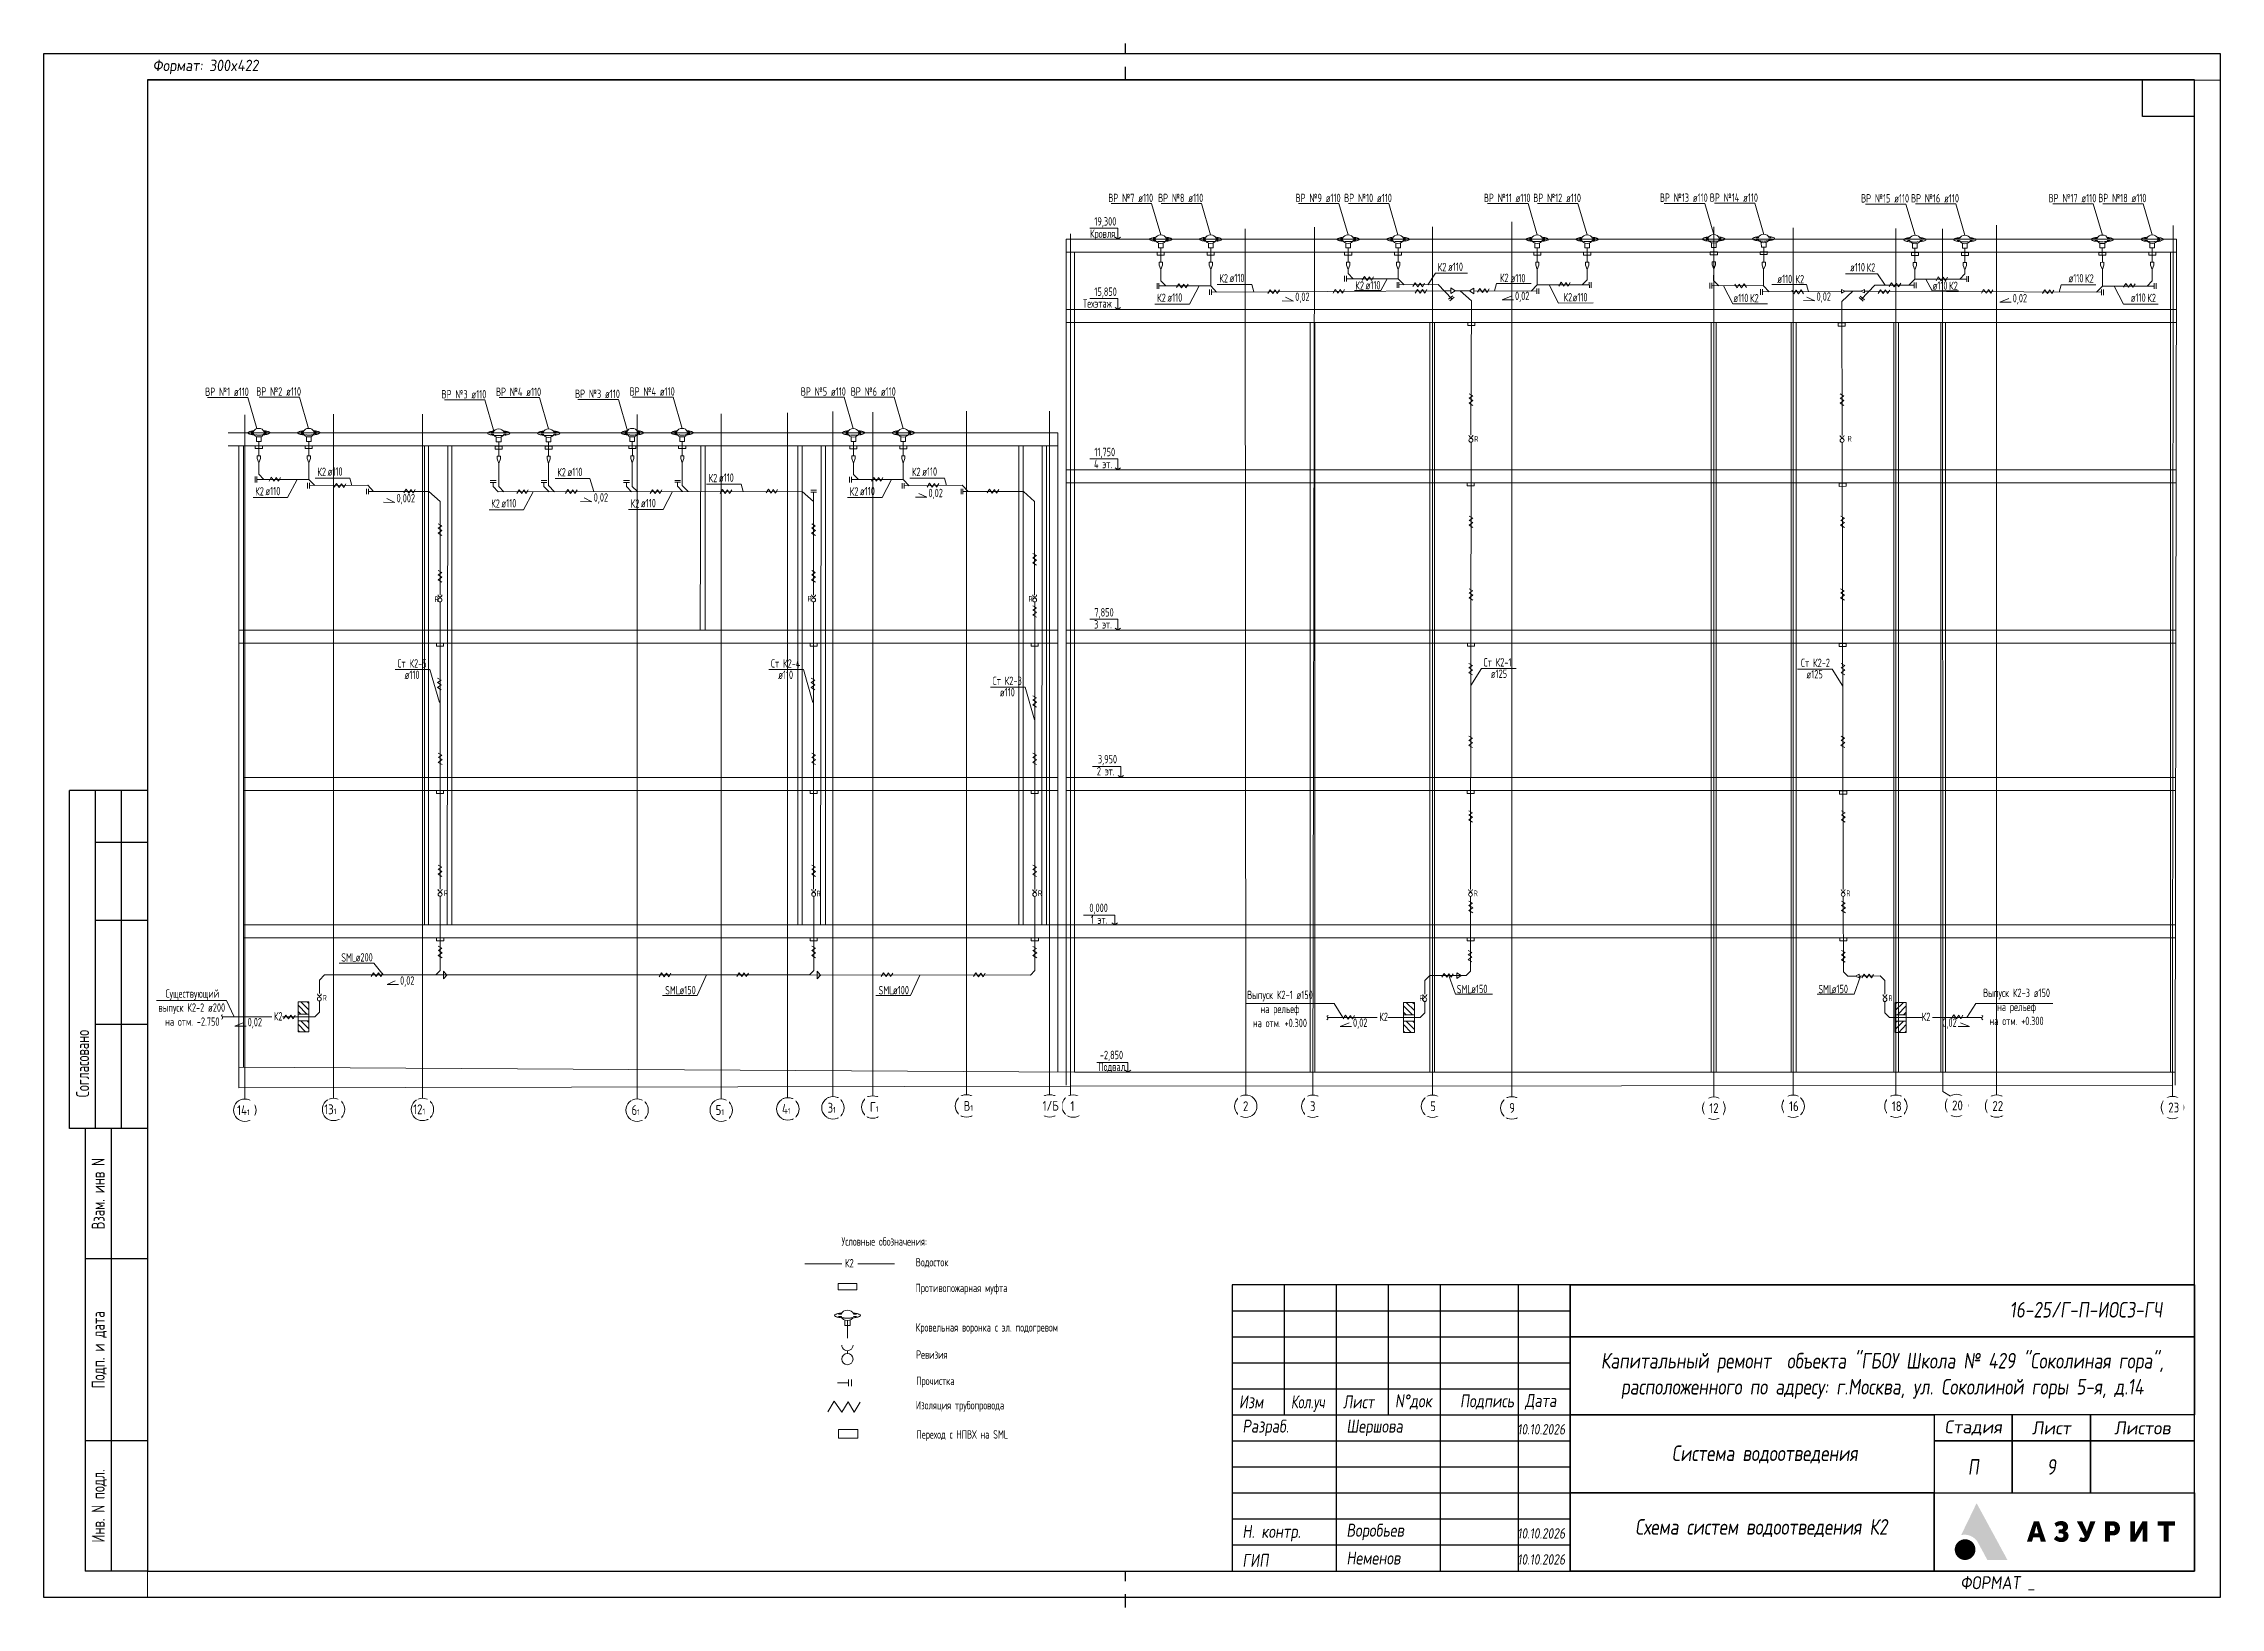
# Paper-space layout '9' of a CAD drawing. Header units: millimetres, sheet in inches. Extents: x 0 to 16.5, y -0.1 to 11.8.
# The model-space entities are those that its viewports show. They can reach past a viewport. Long polylines and large blocks are cut down to what shows.
import ezdxf
from ezdxf import colors
from ezdxf.entities.mleader import LeaderData, LeaderLine
from ezdxf.enums import TextEntityAlignment as Align
from ezdxf.math import Vec2, Vec3

# ---------------------------------------------------------------- set-up
doc = ezdxf.new("R2010")
doc.units = ezdxf.units.MM
doc.header["$MEASUREMENT"] = 0
doc.linetypes.add('ACAD_ISO03W100', pattern=[30, 12, -18])
doc.linetypes.add('CENTER', pattern=[2, 1.25, -0.25, 0.25, -0.25])
doc.layers.get('0').update_dxf_attribs({"color": 250, "lineweight": 9})
for name, color, linetype, lineweight in [('_0', 250, 'Continuous', 9), ('_STAMP', 250, 'Continuous', 30), ('_TEXT', 189, 'Continuous', 30), ('АР_Оси', 195, 'Continuous', 9), ('АР_Отметки', 250, 'Continuous', 15), ('ВК_канализация', 32, 'Continuous', 30)]:
    doc.layers.add(name, color=color, linetype=linetype, lineweight=lineweight)
for name, color, linetype in [('_RAMKA', 7, 'Continuous'), ('PDF _0', 7, 'Continuous'), ('PDF __ВК-Text VK', 7, 'Continuous'), ('PDF __ВК-В1-текст', 7, 'Continuous'), ('PDF __ВК-переход с ПП на  SML', 3, 'Continuous'), ('PDF __ВК-противопожарная муфта', 1, 'Continuous'), ('PDF __ВК-стены', 7, 'Continuous'), ('PDF __Переход', 7, 'Continuous'), ('PDF __Пескоуловитель', 7, 'Continuous'), ('PDF __эл.подогрев', 1, 'Continuous'), ('PDF _АР_Перегородки кирпич штрих', 1, 'Continuous'), ('АР_Кровля дорожки', 245, 'Continuous'), ('АР_Таблицы', 250, 'Continuous')]:
    doc.layers.add(name, color=color, linetype=linetype)
doc.layers.add('PDF __К2', color=7, linetype='Continuous', true_color=0xb800b8)
doc.styles.add('ISOCPEUR', font='isocpeur.ttf', dxfattribs={"width": 0.7})
doc.styles.add('SIMPLEX', font='simplex.shx', dxfattribs={"width": 0.85, "oblique": 7})
doc.styles.add('Архитектурный', font='isocpeur.ttf', dxfattribs={"oblique": 8})
doc.styles.add('Архитектурный размер', font='isocpeur.ttf', dxfattribs={"width": 0.8, "oblique": 8})
doc.styles.add('ГОСТ 2.304', font='isocpeur.ttf', dxfattribs={"width": 0.7})

psp = doc.layouts.new('9')

# ---------------------------------------------------------------- texts
at = {"layer": '_STAMP', "color": 7, "lineweight": -2, "attachment_point": 5, "style": 'Архитектурный размер'}
for s, width, heights, insert, char_height in [('П', 0.47705, [0.287], (14.635, 0.986), 0.118), ('9', 0.47705, [0.287], (15.227, 0.986), 0.118), ('Схема систем водоотведения К2', 2.49985, [0.575], (13.028, 0.522), 0.11833)]:
    psp.add_mtext_dynamic_manual_height_columns(s, width=width, gutter_width=0, heights=heights, dxfattribs=dict(at, insert=insert, char_height=char_height))

msp = doc.modelspace()

# ---------------------------------------------------------------- texts
at = {"layer": 'АР_Таблицы', "lineweight": 13, "ltscale": 100, "char_height": 300, "width": 9470.463, "attachment_point": 4, "style": 'ISOCPEUR'}
for s, insert in [('\\pxi-1,l1,t1,5;19,300', (-183820.9, 6424.3)), ('\\pxi-1,l1,t1,5;Кровля', (-183980.4, 5982.7)), ('\\pxi-1,l1,t1,5;15,850', (-183820.9, 3920)), ('\\pxi-1,l1,t1,5;Техэтаж', (-184229.1, 3536.4)), ('\\pxi-1,l1,t1,5;4 эт.', (-183832.9, -2182.9)), ('\\pxi-1,l1,t1,5;11,750', (-183820.9, -1790.5)), ('\\pxi-1,l1,t1,5;3 эт.', (-183832.9, -7893.5)), ('\\pxi-1,l1,t1,5;7,850', (-183820.9, -7501)), ('\\pxi-1,l1,t1,5;2 эт.', (-183732.5, -13123.6)), ('\\pxi-1,l1,t1,5;3,950', (-183696.2, -12730.2)), ('\\pxi-1,l1,t1,5;0,000', (-183999.7, -18025)), ('\\pxi-1,l1,t1,5;1 эт.', (-183952, -18411.9)), ('\\pxi-1,l1,t1,5;-2,850', (-183625.6, -23267.2)), ('\\pxi-1,l1,t1,5;Подвал', (-183681.2, -23677))]:
    msp.add_mtext(s, dxfattribs=dict(at, insert=insert))
at = {"layer": 'ВК_канализация', "color": 18, "lineweight": 13, "ltscale": 100, "true_color": 0x000000, "style": 'ISOCPEUR'}
for s, insert, char_height, width, attachment_point in [('\\pxi-1,l1,qc,t1,5;ВР №7 ø110', (-183972.6, 7294.5), 300, 2893.507, 4), ('\\pxi-1,l1,qc,t1,5;ВР №8 ø110', (-182193.3, 7294.5), 300, 2893.507, 4), ('\\pxi-1,l1,qc,t1,5;ВР №9 ø110', (-177296.2, 7294), 300, 2893.507, 4), ('\\pxi-1,l1,qc,t1,5;ВР №10 ø110', (-175517, 7294), 300, 2893.507, 4), ('\\pxi-1,l1,qc,t1,5;ВР №11 ø110', (-170558.2, 7296.2), 300, 2893.507, 4), ('\\pxi-1,l1,qc,t1,5;ВР №12 ø110', (-168779, 7296.2), 300, 2893.507, 4), ('\\pxi-1,l1,qc,t1,5;ВР №13 ø110', (-164263.7, 7304.8), 300, 2893.507, 4), ('\\pxi-1,l1,qc,t1,5;ВР №14 ø110', (-162479.6, 7306.1), 300, 2893.507, 4), ('\\pxi-1,l1,qc,t1,5;ВР №15 ø110', (-157092.2, 7280.3), 300, 2893.507, 4), ('\\pxi-1,l1,qc,t1,5;ВР №16 ø110', (-155312.9, 7282.6), 300, 2893.507, 4), ('\\pxi-1,l1,qc,t1,5;ВР №17 ø110', (-150415.9, 7289.3), 300, 2893.507, 4), ('\\pxi-1,l1,qc,t1,5;ВР №18 ø110', (-148636.6, 7291.6), 300, 2893.507, 4), ('К2', (-171585.2, 4831.1), 300, 5891.51, 4), ('\\pxi-1,l1,t1,5;ø110', (-171218.7, 4844.6), 300, 7500, 4), ('К2', (-181585.9, 3735.2), 300, 5891.51, 4), ('\\pxi-1,l1,t1,5;ø110', (-181219.3, 3748.7), 300, 7500, 4), ('К2', (-179369.9, 4430.8), 300, 5891.51, 4), ('\\pxi-1,l1,t1,5;ø110', (-179003.3, 4444.2), 300, 7500, 4), ('0,02', (-176665, 3740.1), 300, 5891.51, 4), ('К2', (-174524.9, 4173.9), 300, 5891.51, 4), ('\\pxi-1,l1,t1,5;ø110', (-174158.3, 4187.3), 300, 7500, 4), ('0,02', (-168831.7, 3770.9), 300, 5891.51, 4), ('0,02', (-158087.6, 3747.3), 300, 5891.51, 4), ('0,02', (-151098.6, 3689.5), 300, 5891.51, 4), ('\\pxi-1,l1,qc,t1,5;ВР №1 ø110', (-216176.6, 392.2), 300, 2893.507, 4), ('\\pxi-1,l1,qc,t1,5;ВР №2 ø110', (-214334.4, 401.2), 300, 2893.507, 4), ('\\pxi-1,l1,qc,t1,5;ВР №3 ø110', (-207734, 302.9), 300, 2893.507, 4), ('\\pxi-1,l1,qc,t1,5;ВР №4 ø110', (-205785.8, 387.1), 300, 2893.507, 4), ('\\pxi-1,l1,qc,t1,5;ВР №3 ø110', (-202973.7, 317.6), 300, 2893.507, 4), ('\\pxi-1,l1,qc,t1,5;ВР №4 ø110', (-201025.4, 401.7), 300, 2893.507, 4), ('\\pxi-1,l1,qc,t1,5;ВР №5 ø110', (-194926.2, 399.4), 300, 2893.507, 4), ('\\pxi-1,l1,qc,t1,5;ВР №6 ø110', (-193146.9, 399.4), 300, 2893.507, 4), ('R', (-170283.6, -1289.7), 205.4, 5730.034, 4), ('R', (-156981.1, -1282.3), 205.4, 5730.034, 4), ('К2', (-211509.8, -2462.5), 300, 5891.51, 4), ('\\pxi-1,l1,t1,5;ø110', (-211143.3, -2449), 300, 7500, 4), ('К2', (-202962.3, -2476.6), 300, 5891.51, 4), ('\\pxi-1,l1,t1,5;ø110', (-202595.8, -2463.2), 300, 7500, 4), ('К2', (-190323.5, -2464.3), 300, 5891.51, 4), ('\\pxi-1,l1,t1,5;ø110', (-189957, -2450.8), 300, 7500, 4), ('К2', (-213725.8, -3158.1), 300, 5891.51, 4), ('\\pxi-1,l1,t1,5;ø110', (-213359.3, -3144.6), 300, 7500, 4), ('К2', (-197567.5, -2682.2), 300, 5891.51, 4), ('\\pxi-1,l1,t1,5;ø110', (-197201, -2668.8), 300, 7500, 4), ('К2', (-192539.5, -3159.9), 300, 5891.51, 4), ('\\pxi-1,l1,t1,5;ø110', (-192172.9, -3146.4), 300, 7500, 4), ('0,02', (-189733, -3249.5), 300, 5891.51, 4), ('0,002', (-208687.5, -3433.2), 300, 5891.51, 4), ('К2', (-205316, -3592.1), 300, 5891.51, 4), ('\\pxi-1,l1,t1,5;ø110', (-204949.5, -3578.6), 300, 7500, 4), ('0,02', (-201662.5, -3407.5), 300, 5891.51, 4), ('К2', (-200344.9, -3587.5), 300, 5891.51, 4), ('\\pxi-1,l1,t1,5;ø110', (-199978.3, -3574), 300, 7500, 4), ('R', (-207334.3, -7001.5), 205.4, 5730.034, 4), ('R', (-194040.3, -6981.8), 205.4, 5730.034, 4), ('R', (-186166.1, -6986.9), 205.4, 5730.034, 4), ('Ст К2-5', (-208655.7, -9285.6), 300, 5891.51, 4), ('Ст К2-4', (-195344.8, -9285.6), 300, 5891.51, 4), ('Ст К2-1', (-169951.2, -9247.6), 300, 5891.51, 4), ('\\pxi-1,l1,t1,5;ø110', (-208399.7, -9690.2), 300, 7500, 4), ('\\pxi-1,l1,t1,5;ø110', (-195088.8, -9690.2), 300, 7500, 4), ('Ст К2-3', (-187444.1, -9905.9), 300, 5891.51, 4), ('\\pxi-1,l1,t1,5;ø125', (-169695.2, -9652.2), 300, 7500, 4), ('\\pxi-1,l1,t1,5;ø110', (-187188.1, -10310.6), 300, 7500, 4), ('R', (-206999.3, -17464.2), 205.4, 5730.034, 4), ('R', (-193719.5, -17480.9), 205.4, 5730.034, 4), ('R', (-185833.2, -17474), 205.4, 5730.034, 4), ('R', (-170304.4, -17474), 205.4, 5730.034, 4), ('R', (-157024.7, -17474), 205.4, 5730.034, 4), ('SML', (-210656.7, -19760.1), 300, 5891.51, 4), ('\\pxi-1,l1,t1,5;ø200', (-210145.2, -19753.5), 300, 7500, 4), ('\\pxqc;Существующий \\P\\pi-1,l1,q*,t1,5;выпуск К2-2 ø200\\P\\pqc;на отм. -2.750', (-217174.3, -21543.1), 300, 2419.803, 4), ('0,02', (-208561.6, -20614), 300, 5891.51, 4), ('SML', (-199116.5, -20926.2), 300, 5891.51, 4), ('\\pxi-1,l1,t1,5;ø150', (-198604.9, -20919.6), 300, 7500, 4), ('SML', (-191511.1, -20927.3), 300, 5891.51, 4), ('\\pxi-1,l1,t1,5;ø100', (-190999.5, -20920.7), 300, 7500, 4), ('\\pxqc;Выпуск К2-1 ø150\\Pна рельеф \\P\\pi-1,l1,t1,5;на отм. +0.300', (-178418.2, -21591.7), 300, 2419.803, 4), ('SML', (-170906.6, -20885.8), 300, 5891.51, 4), ('\\pxi-1,l1,t1,5;ø150', (-170395, -20879.2), 300, 7500, 4), ('SML', (-158022.5, -20887.6), 300, 5891.51, 4), ('\\pxi-1,l1,t1,5;ø150', (-156967.6, -20880.4), 300, 7500, 6), ('\\pxqc;Выпуск К2-3 ø150\\Pна рельеф\\P\\pi-1,l1,t1,5;на отм. +0.300', (-149750.1, -21519.2), 300, 2419.803, 6), ('К2', (-213060.1, -21854.3), 300, 5891.51, 4), ('R', (-211318.1, -21197.2), 205.4, 5730.034, 4), ('R', (-172239.4, -21205.5), 205.4, 5730.034, 4), ('R', (-155524.8, -21208.7), 205.4, 5730.034, 4), ('0,02', (-213993.7, -22095.6), 300, 5891.51, 4), ('0,02', (-174604.2, -22115.3), 300, 5891.51, 4), ('К2', (-173670.6, -21874.1), 300, 5891.51, 4), ('К2', (-154029, -21874.1), 300, 5891.51, 6), ('0,02', (-153095.5, -22115.3), 300, 5891.51, 6), ('Условные обозначения:', (-192830.3, -29875.4), 300, 5891.51, 4), ('К2', (-192708.8, -30649.2), 300, 3718.698, 4), ('Водосток', (-190184.5, -30635.3), 300, 5891.51, 4), ('Противопожарная муфта', (-190196.9, -31571), 300, 5891.51, 4), ('Кровельная воронка с эл. подогревом', (-190187.1, -32976.1), 300, 5891.51, 4), ('Ревизия', (-190173.5, -33902.8), 300, 5891.51, 4), ('Прочистка', (-190172, -34881), 300, 5891.51, 4), ('Изоляция трубопровода', (-190184.6, -35747.6), 300, 5891.51, 4), ('Переход с НПВХ на SML', (-190161.9, -36788.4), 300, 8368.311, 4)]:
    msp.add_mtext(s, dxfattribs=dict(at, insert=insert, char_height=char_height, width=width, attachment_point=attachment_point))
at = {"layer": 'ВК_канализация', "color": 18, "lineweight": 13, "ltscale": 100, "true_color": 0x000000, "char_height": 300, "style": 'ISOCPEUR'}
for s, insert, width, attachment_point, rotation in [('\\pxi-1,l1,t1,5;ø110', (-156362, 4828.6), 7500, 6, 0.073835), ('К2', (-155995.4, 4815.6), 5891.51, 6, 0.073835), ('К2', (-169060.2, 4449.3), 5891.51, 6, 0.073835), ('\\pxi-1,l1,t1,5;ø110', (-168459.3, 4440.1), 7500, 6, 0.073835), ('К2', (-166793.3, 3756.6), 5891.51, 6, 0.073835), ('\\pxi-1,l1,t1,5;ø110', (-166248, 3758.5), 7500, 6, 0.073835), ('\\pxi-1,l1,t1,5;ø110', (-160516.4, 3734.1), 7500, 6, 0.320814), ('\\pxi-1,l1,t1,5;ø110', (-159486.6, 4410.9), 7500, 4, 359.679023), ('К2', (-158840.6, 4398.4), 5891.51, 4, 359.679023), ('\\pxi-1,l1,t1,5;ø110', (-153421.5, 4175.1), 7500, 6, 0.073835), ('К2', (-153055, 4162.1), 5891.51, 6, 0.073835), ('\\pxi-1,l1,t1,5;ø110', (-148576.8, 4438.2), 7500, 6, 0.073835), ('К2', (-148210.3, 4425.2), 5891.51, 6, 0.073835), ('\\pxi-1,l1,t1,5;ø110', (-146360, 3745.5), 7500, 6, 0.073835), ('К2', (-145993.4, 3732.5), 5891.51, 6, 0.073835), ('К2', (-160149.7, 3722.7), 5891.51, 6, 0.320814), ('Ст К2-2', (-157611.3, -9265.3), 5891.51, 6, 0.073835), ('\\pxi-1,l1,t1,5;ø125', (-157866.8, -9670.2), 7500, 6, 0.073835)]:
    msp.add_mtext(s, dxfattribs=dict(at, insert=insert, width=width, attachment_point=attachment_point, rotation=rotation))

# ---------------------------------------------------------------- blocks, each defined once
blk = doc.blocks.new('Логотип Азурит')
at = {"layer": '_STAMP', "linetype": 'Continuous', "true_color": 0x2a3756}
h = blk.add_hatch(color=159, dxfattribs=at)
h.dxf.hatch_style = 1
h.paths.add_polyline_path([(-39.4, 8.5), (-40.02, 9.65), (-40.61, 10.74), (-41.14, 11.7), (-41.62, 12.59), (-41.79, 12.89), (-41.86, 13.01), (-41.91, 12.94), (-41.99, 12.78), (-42.39, 11.96), (-42.77, 11.18), (-43.09, 10.5), (-43.47, 9.72), (-44.18, 8.26), (-44.5, 7.6), (-44.73, 7.14), (-44.85, 6.9), (-44.7, 6.93), (-44.51, 6.95), (-44.27, 6.97), (-44.09, 6.97), (-43.91, 6.96), (-43.74, 6.94), (-43.56, 6.91), (-43.39, 6.87), (-43.22, 6.81), (-43.05, 6.75), (-42.89, 6.68), (-42.73, 6.59), (-42.58, 6.5), (-42.43, 6.4), (-42.29, 6.29), (-42.15, 6.17), (-42.03, 6.04), (-41.91, 5.91), (-41.79, 5.77), (-41.72, 5.65), (-41.63, 5.5), (-41.3, 4.9), (-41.02, 4.39), (-40.57, 3.56), (-40.05, 2.59), (-39.78, 2.11), (-37.86, 2.11), (-36.5, 2.11), (-35.94, 2.12), (-36.48, 3.13), (-36.82, 3.75), (-37.16, 4.37), (-37.67, 5.33), (-38.2, 6.3), (-38.54, 6.93), (-38.87, 7.53)])
h = blk.add_hatch(color=159, dxfattribs=at)
h.dxf.hatch_style = 1
h.paths.add_polyline_path([(-29.3, 7.88), (-29.63, 8.84), (-29.86, 9.53), (-30.37, 9.54), (-30.87, 9.54), (-30.93, 9.38), (-31.26, 8.4), (-31.64, 7.27), (-31.97, 6.31), (-32.19, 5.64), (-32.05, 5.63), (-31.71, 5.62), (-31.23, 5.62), (-31.11, 6.03), (-30.99, 6.44), (-30.37, 6.44), (-29.75, 6.44), (-29.63, 6.03), (-29.52, 5.62), (-29.03, 5.62), (-28.54, 5.62), (-28.6, 5.8), (-28.93, 6.79)])
h.paths.add_polyline_path([(-30.77, 7.21), (-30.74, 7.31), (-30.56, 7.93), (-30.43, 8.43), (-30.39, 8.59), (-30.37, 8.65), (-30.35, 8.64), (-30.31, 8.45), (-30.22, 8.08), (-30.11, 7.66), (-30.01, 7.33), (-29.97, 7.21), (-30.37, 7.21)], flags=16)
h = blk.add_hatch(color=159, dxfattribs=at)
h.dxf.hatch_style = 1
h.paths.add_polyline_path([(-24.39, 7.35), (-24.47, 7.43), (-24.56, 7.5), (-24.66, 7.56), (-24.81, 7.65), (-24.74, 7.69), (-24.65, 7.75), (-24.55, 7.86), (-24.45, 7.97), (-24.38, 8.09), (-24.35, 8.18), (-24.32, 8.25), (-24.31, 8.34), (-24.3, 8.45), (-24.3, 8.65), (-24.31, 8.73), (-24.34, 8.82), (-24.41, 8.99), (-24.51, 9.14), (-24.63, 9.28), (-24.78, 9.39), (-24.95, 9.48), (-25.13, 9.55), (-25.34, 9.59), (-25.56, 9.6), (-25.74, 9.6), (-25.91, 9.58), (-26.08, 9.55), (-26.23, 9.51), (-26.39, 9.46), (-26.53, 9.39), (-26.67, 9.32), (-26.8, 9.23), (-26.9, 9.15), (-26.81, 8.98), (-26.64, 8.66), (-26.54, 8.5), (-26.51, 8.5), (-26.46, 8.54), (-26.35, 8.61), (-26.21, 8.67), (-26.07, 8.73), (-25.93, 8.77), (-25.82, 8.79), (-25.72, 8.79), (-25.62, 8.79), (-25.53, 8.76), (-25.46, 8.73), (-25.39, 8.68), (-25.34, 8.62), (-25.3, 8.55), (-25.26, 8.45), (-25.26, 8.36), (-25.27, 8.27), (-25.32, 8.18), (-25.36, 8.13), (-25.39, 8.08), (-25.44, 8.05), (-25.49, 8.02), (-25.63, 7.99), (-25.84, 7.98), (-26.1, 7.97), (-26.1, 7.6), (-26.1, 7.24), (-25.78, 7.23), (-25.54, 7.21), (-25.45, 7.2), (-25.38, 7.18), (-25.33, 7.15), (-25.28, 7.12), (-25.25, 7.08), (-25.21, 7.02), (-25.19, 6.96), (-25.17, 6.9), (-25.17, 6.76), (-25.18, 6.7), (-25.2, 6.64), (-25.23, 6.58), (-25.26, 6.53), (-25.31, 6.49), (-25.37, 6.45), (-25.44, 6.43), (-25.52, 6.41), (-25.69, 6.39), (-25.78, 6.39), (-25.87, 6.41), (-26, 6.45), (-26.16, 6.51), (-26.3, 6.6), (-26.43, 6.69), (-26.53, 6.76), (-26.77, 6.45), (-26.93, 6.26), (-26.97, 6.2), (-26.98, 6.15), (-26.97, 6.11), (-26.94, 6.07), (-26.82, 5.97), (-26.62, 5.84), (-26.41, 5.73), (-26.19, 5.65), (-25.97, 5.59), (-25.78, 5.57), (-25.53, 5.57), (-25.3, 5.58), (-25.12, 5.61), (-24.99, 5.65), (-24.87, 5.71), (-24.75, 5.78), (-24.64, 5.85), (-24.54, 5.94), (-24.45, 6.03), (-24.37, 6.13), (-24.31, 6.23), (-24.25, 6.37), (-24.21, 6.51), (-24.2, 6.66), (-24.2, 6.82), (-24.21, 6.94), (-24.24, 7.06), (-24.28, 7.16), (-24.33, 7.26)])
h = blk.add_hatch(color=159, dxfattribs=at)
h.dxf.hatch_style = 1
h.paths.add_polyline_path([(-19.61, 8.04), (-19.36, 8.68), (-19.14, 9.22), (-19.03, 9.53), (-19.17, 9.54), (-19.52, 9.54), (-20.02, 9.54), (-20.05, 9.44), (-20.31, 8.65), (-20.59, 7.81), (-20.63, 7.68), (-20.66, 7.62), (-20.67, 7.61), (-20.7, 7.67), (-20.82, 7.97), (-21.01, 8.4), (-21.34, 9.1), (-21.54, 9.54), (-22.06, 9.54), (-22.58, 9.54), (-22.4, 9.17), (-21.88, 8.17), (-21.32, 7.06), (-21.11, 6.63), (-21.09, 6.56), (-21.1, 6.52), (-21.15, 6.45), (-21.21, 6.41), (-21.28, 6.38), (-21.37, 6.37), (-21.45, 6.37), (-21.55, 6.39), (-21.64, 6.43), (-21.74, 6.49), (-21.82, 6.53), (-21.86, 6.49), (-21.92, 6.39), (-22.11, 6.05), (-22.23, 5.85), (-22.18, 5.81), (-22.08, 5.75), (-21.95, 5.69), (-21.81, 5.63), (-21.69, 5.59), (-21.51, 5.57), (-21.31, 5.57), (-21.12, 5.59), (-20.97, 5.62), (-20.88, 5.66), (-20.79, 5.71), (-20.71, 5.77), (-20.63, 5.84), (-20.56, 5.93), (-20.48, 6.02), (-20.35, 6.23), (-20.28, 6.35), (-20.21, 6.51), (-19.92, 7.25)])
h = blk.add_hatch(color=159, dxfattribs=at)
h.dxf.hatch_style = 1
h.paths.add_polyline_path([(-14.46, 7.53), (-14.41, 7.64), (-14.37, 7.74), (-14.33, 7.96), (-14.31, 8.19), (-14.32, 8.41), (-14.37, 8.63), (-14.45, 8.83), (-14.5, 8.93), (-14.55, 9.02), (-14.62, 9.1), (-14.69, 9.18), (-14.81, 9.29), (-14.92, 9.37), (-15.06, 9.43), (-15.21, 9.49), (-15.33, 9.52), (-15.49, 9.53), (-16.3, 9.54), (-17.21, 9.54), (-17.21, 7.58), (-17.21, 5.62), (-16.73, 5.62), (-16.25, 5.62), (-16.25, 6.23), (-16.25, 6.83), (-15.87, 6.83), (-15.58, 6.84), (-15.35, 6.86), (-15.17, 6.91), (-14.99, 6.98), (-14.83, 7.08), (-14.69, 7.2), (-14.56, 7.36)])
h.paths.add_polyline_path([(-15.6, 7.68), (-15.67, 7.66), (-15.95, 7.66), (-16.25, 7.66), (-16.25, 8.2), (-16.25, 8.74), (-15.93, 8.73), (-15.64, 8.72), (-15.57, 8.7), (-15.51, 8.67), (-15.42, 8.6), (-15.35, 8.51), (-15.32, 8.45), (-15.3, 8.39), (-15.29, 8.19), (-15.29, 8.07), (-15.3, 8), (-15.32, 7.94), (-15.35, 7.88), (-15.39, 7.82), (-15.43, 7.78), (-15.53, 7.71)], flags=16)
h = blk.add_hatch(color=159, dxfattribs=at)
h.dxf.hatch_style = 1
h.paths.add_polyline_path([(-10.09, 7.82), (-9.98, 8.03), (-9.94, 8.12), (-9.95, 7.93), (-9.96, 7.49), (-9.97, 6.69), (-9.97, 5.62), (-9.5, 5.62), (-9.04, 5.62), (-9.04, 7.58), (-9.04, 9.54), (-9.51, 9.54), (-9.99, 9.54), (-10.36, 8.91), (-10.84, 8.1), (-11.03, 7.78), (-11.26, 7.34), (-11.37, 7.13), (-11.42, 7.05), (-11.41, 7.31), (-11.39, 7.78), (-11.39, 8.55), (-11.39, 9.54), (-11.86, 9.54), (-12.34, 9.54), (-12.34, 7.58), (-12.34, 5.62), (-11.86, 5.62), (-11.37, 5.62), (-11.18, 5.95), (-10.61, 6.89), (-10.31, 7.42)])
h = blk.add_hatch(color=159, dxfattribs=at)
h.dxf.hatch_style = 1
h.paths.add_polyline_path([(-3.74, 9.14), (-3.74, 9.54), (-5.42, 9.54), (-7.09, 9.54), (-7.09, 9.14), (-7.09, 8.74), (-6.5, 8.74), (-5.9, 8.74), (-5.9, 7.18), (-5.9, 5.62), (-5.43, 5.62), (-4.95, 5.62), (-4.95, 7.18), (-4.95, 8.74), (-4.35, 8.74), (-3.74, 8.74)])
at = {"layer": '_STAMP', "linetype": 'Continuous', "true_color": 0x1447b7}
h = blk.add_hatch(color=162, dxfattribs=at)
h.dxf.hatch_style = 1
h.paths.add_polyline_path([(-42.09, 4.22), (-42.11, 4.4), (-42.15, 4.58), (-42.2, 4.76), (-42.27, 4.93), (-42.35, 5.1), (-42.45, 5.26), (-42.57, 5.41), (-42.7, 5.55), (-42.8, 5.64), (-42.91, 5.72), (-43.14, 5.86), (-43.38, 5.97), (-43.63, 6.05), (-43.89, 6.09), (-44.15, 6.1), (-44.42, 6.07), (-44.55, 6.04), (-44.68, 6.01), (-44.87, 5.94), (-45.05, 5.85), (-45.22, 5.74), (-45.37, 5.62), (-45.51, 5.49), (-45.63, 5.35), (-45.75, 5.19), (-45.84, 5.03), (-45.92, 4.85), (-45.98, 4.67), (-46.03, 4.49), (-46.06, 4.29), (-46.07, 4.1), (-46.05, 3.9), (-46.02, 3.7), (-45.97, 3.51), (-45.92, 3.37), (-45.87, 3.24), (-45.8, 3.11), (-45.72, 2.99), (-45.64, 2.88), (-45.54, 2.77), (-45.44, 2.67), (-45.33, 2.57), (-45.22, 2.49), (-45.1, 2.41), (-44.98, 2.34), (-44.85, 2.28), (-44.72, 2.22), (-44.58, 2.18), (-44.44, 2.15), (-44.3, 2.13), (-44.05, 2.12), (-43.8, 2.14), (-43.57, 2.19), (-43.34, 2.26), (-43.12, 2.37), (-42.92, 2.5), (-42.73, 2.65), (-42.56, 2.83), (-42.44, 2.99), (-42.34, 3.15), (-42.26, 3.32), (-42.19, 3.49), (-42.14, 3.67), (-42.11, 3.85), (-42.09, 4.03)])
blk = doc.blocks.new('_Azurit_Stamp 1')
at = {"layer": '_STAMP', "lineweight": 30}
for p, q in [((-175, 55), (-175, 30)), ((-165, 55), (-165, 0)), ((-155, 55), (-155, 30)), ((-145, 55), (-145, 0)), ((-130, 55), (-130, 0)), ((-185, 35), (-120, 35)), ((-185, 30), (-120, 30))]:
    blk.add_line(p, q, dxfattribs=at)
at = {"layer": '_STAMP', "lineweight": -2}
for p, q in [((-120, 55), (-120, 0)), ((-185, 50), (-120, 50)), ((-185, 45), (-120, 45)), ((-185, 40), (-120, 40)), ((-185, 25), (-120, 25)), ((-185, 20), (-120, 20)), ((-185, 15), (-120, 15)), ((-185, 10), (-120, 10)), ((-185, 5), (-120, 5))]:
    blk.add_line(p, q, dxfattribs=at)
blk.add_lwpolyline([(-185, 0), (0, 0), (0, 55), (-185, 55)], close=True, dxfattribs=at)
at = {"layer": '_STAMP', "lineweight": 30}
for points in [[(-185, 0), (0, 0), (0, 55), (-185, 55)], [(-120, 55), (0, 55), (0, 45), (-120, 45)], [(-120, 45), (0, 45), (0, 30), (-120, 30)], [(-120, 30), (-50, 30), (-50, 15), (-120, 15)], [(-50, 25), (-35, 25), (-35, 30), (-50, 30)], [(-35, 25), (-20, 25), (-20, 30), (-35, 30)], [(-20, 25), (0, 25), (0, 30), (-20, 30)], [(-50, 15), (-35, 15), (-35, 25), (-50, 25)], [(-35, 15), (-20, 15), (-20, 25), (-35, 25)], [(-20, 15), (0, 15), (0, 25), (-20, 25)], [(-120, 15), (-50, 15), (-50, 0), (-120, 0)], [(-50, 15), (0, 15), (0, 0), (-50, 0)]]:
    blk.add_lwpolyline(points, close=True, dxfattribs=at)
at = {"linetype": 'Continuous'}
blk.add_blockref('Логотип Азурит', (0, 0), dxfattribs=at)
at = {"layer": '_STAMP', "style": 'Архитектурный', "oblique": 8, "width": 0.8}
for p in [(-130.13, 26.23), (-130.13, 6.23), (-130.13, 1.23)]:
    blk.add_text('10.10.2026', height=2, dxfattribs=at).set_placement(p)
at = {"layer": '_STAMP', "color": 7, "lineweight": -2, "attachment_point": 4, "style": 'Архитектурный размер'}
for s, width, gutter_width, heights, insert, char_height in [('{\\C256;\\c0;16-25/Г-П-ИОС3-ГЧ}', 69.1586, 0, [9.61], (-35.52, 50.2), 3), ('Изм', 10, 12.5, [0], (-183.67, 32.5), 2.5), ('{\\W0.7;Кол.уч}', 10, 12.5, [0], (-173.67, 32.17), 2.5), ('Лист', 10, 12.5, [0], (-163.67, 32.5), 2.5), ('N%%Dдок', 10, 12.5, [0], (-153.67, 32.5), 2.5), ('Подпись', 10, 12.5, [0], (-141.17, 32.5), 2.5), ('Дата', 10, 12.5, [0], (-128.67, 32.5), 2.5), ('Разраб.', 20, 12.5, [0], (-183, 27.5), 2.5), ('Шершова', 20, 12.5, [0], (-163, 27.5), 2.5), ('Н. контр.', 20, 12.5, [0], (-183, 7.27), 2.5), ('Воробьев', 20, 12.5, [0], (-163, 7.5), 2.5), ('ГИП', 20, 12.5, [0], (-183, 2.04), 2.5), ('Неменов', 20, 12.5, [0], (-163, 2.5), 2.5)]:
    blk.add_mtext_dynamic_manual_height_columns(s, width=width, gutter_width=gutter_width, heights=heights, dxfattribs=dict(at, insert=insert, char_height=char_height))
at = {"layer": '_STAMP', "color": 7, "lineweight": -2, "char_height": 3, "width": 120, "attachment_point": 5, "style": 'Архитектурный размер'}
for s, insert in [('Капитальный ремонт  объекта "ГБОУ Школа № 429 "Соколиная гора", расположенного по адресу: г.Москва, ул. Соколиной горы 5-я, д.14', (-60, 37.5)), ('Система водоотведения', (-82.58, 22.39))]:
    blk.add_mtext(s, dxfattribs=dict(at, insert=insert))
at = {"layer": '_STAMP', "lineweight": -2, "char_height": 2.5, "attachment_point": 5, "style": 'Архитектурный'}
for s, insert in [('Стадия', (-42.5, 27.5)), ('Лист', (-27.5, 27.5)), ('Листов', (-10, 27.5))]:
    blk.add_mtext_dynamic_manual_height_columns(s, width=15, gutter_width=12.5, heights=[0], dxfattribs=dict(at, insert=insert))
blk = doc.blocks.new('_DOP_POLE')
at = {"layer": '_STAMP'}
for p, q in [((-15, 85), (-15, 150)), ((0, 150), (-15, 150)), ((-10, 85), (-10, 150)), ((-5, 85), (-5, 150)), ((0, 150), (0, 0)), ((0, 140), (-10, 140)), ((0, 125), (-10, 125)), ((0, 105), (-10, 105)), ((0, 85), (-15, 85)), ((-12, 85), (-12, 0)), ((-7, 85), (-7, 0)), ((0, 60), (-12, 60)), ((0, 25), (-12, 25)), ((0, 0), (-12, 0))]:
    blk.add_line(p, q, dxfattribs=at)
at = {"layer": '_TEXT', "style": 'ISOCPEUR', "width": 0.7}
for s, p in [('Согласовано', (-12.5, 97.5)), ('Взам. инв N', (-9.5, 72.5)), ('Подп. и дата', (-9.5, 42.5)), ('Инв. N подл.', (-9.5, 12.5))]:
    blk.add_text(s, height=2.5, rotation=90, dxfattribs=at).set_placement(p, align=Align.MIDDLE_CENTER)
blk = doc.blocks.new('*U2323')
at = {"color": 0}
for p, q in [((405.47, 286.49), (405.47, 293.49)), ((415.47, 286.49), (405.47, 286.49))]:
    blk.add_line(p, q, dxfattribs=at)
at = {"layer": '_RAMKA', "color": 253, "linetype": 'ACAD_ISO03W100', "ltscale": 0.12}
for p, q in [((210, 293.49), (210, 300.49)), ((210, 0), (210, 7))]:
    blk.add_line(p, q, dxfattribs=at)
at = {"layer": '_RAMKA', "color": 0}
for points in [[(2, 2), (420.47, 2), (420.47, 298.49), (2, 298.49)], [(22, 7), (415.47, 7), (415.47, 293.49), (22, 293.49)]]:
    blk.add_lwpolyline(points, close=True, dxfattribs=at)
at = {"layer": '_RAMKA'}
blk.add_blockref('_DOP_POLE', (22, 7), dxfattribs=at)
at = {"layer": '_RAMKA', "color": 8, "insert": (23, 295.99), "char_height": 2.2, "attachment_point": 4, "style": 'SIMPLEX'}
blk.add_mtext_dynamic_manual_height_columns('Формат: 300x422', width=59.7559, gutter_width=12.5, heights=[0], dxfattribs=at)
at = {"layer": '_RAMKA', "color": 8, "style": 'SIMPLEX', "oblique": 7, "width": 0.85}
blk.add_attdef('ФОРМАТ_А', (370.47, 3.5), '', height=2.5, dxfattribs=at)
blk = doc.blocks.new('_DotSmall')
at = {"color": 0, "linetype": 'ByBlock', "const_width": 0.5}
blk.add_lwpolyline([(-0.0625, 0, 1), (0.0625, 0, 1)], format="xyb", close=True, dxfattribs=at)

# ---------------------------------------------------------------- linework, layer by layer
at = {"layer": '_0', "color": 7, "ltscale": 500}
for points in [[(-157074.5, 3969.8), (-157196.1, 4033.2), (-157197.1, 3906.6), (-157074.5, 3969.8)], [(-156504.6, 3972.4), (-156383, 4035.8), (-156382, 3909.2), (-156504.6, 3972.4)], [(-156694.2, -20420.7), (-156572.5, -20357.2), (-156571.6, -20483.8), (-156694.2, -20420.7)]]:
    msp.add_lwpolyline(points, dxfattribs=at)
at = {"layer": 'PDF _0', "lineweight": 13}
for points in [[(-211807.8, -21337.9), (-211807.8, -22407.8), (-212198.5, -22407.8), (-212198.5, -21337.9)], [(-172418.3, -21357.6), (-172418.3, -22427.5), (-172809.1, -22427.5), (-172809.1, -21357.6)], [(-155281.3, -21357.6), (-155281.3, -22427.5), (-154890.6, -22427.5), (-154890.6, -21357.6)]]:
    msp.add_lwpolyline(points, close=True, dxfattribs=at)
for points in [[(-211807.8, -21776.7), (-212198.5, -21776.7)], [(-211807.8, -22011.1), (-212198.5, -22011.1)], [(-172418.3, -21796.4), (-172809.1, -21796.4)], [(-172418.3, -22030.8), (-172809.1, -22030.8)], [(-155281.3, -21796.4), (-154890.6, -21796.4)], [(-155281.3, -22030.8), (-154890.6, -22030.8)]]:
    msp.add_lwpolyline(points, dxfattribs=at)
at = {"layer": 'PDF __ВК-Text VK', "lineweight": 13}
for points in [[(-177008.8, 3757.1), (-176728.6, 3622), (-177131.3, 3629.8)], [(-168966.2, 3795.3), (-169290.8, 3663), (-168888, 3663)], [(-158431.4, 3764.3), (-158151.2, 3629.2), (-158553.9, 3637)], [(-151233, 3713.9), (-151557.6, 3581.6), (-151154.9, 3581.6)], [(-209031.3, -3416.3), (-208751.1, -3551.3), (-209153.8, -3543.5)], [(-202006.3, -3390.5), (-201726.1, -3525.6), (-202128.8, -3517.8)], [(-190076.8, -3232.5), (-189796.6, -3367.5), (-190199.3, -3359.8)], [(-208737.9, -20592.3), (-209020.6, -20721.9), (-208617.9, -20721.9)], [(-214128.1, -22071.2), (-214452.7, -22203.4), (-214049.9, -22203.4)], [(-174738.6, -22090.9), (-175063.2, -22223.2), (-174660.4, -22223.2)], [(-152961, -22090.9), (-152636.4, -22223.2), (-153039.2, -22223.2)]]:
    msp.add_lwpolyline(points, dxfattribs=at)
at = {"layer": 'PDF __ВК-В1-текст', "lineweight": 13}
for points in [[(-182985, 6213.3), (-183984.1, 6213.3)], [(-182985, 5828.1), (-182985, 6213.3)], [(-182887.7, 5900), (-182985, 5828.1), (-183078.2, 5900)], [(-182985, 3709), (-183984.1, 3709)], [(-182887.7, 3395.7), (-182985, 3323.8), (-183078.2, 3395.7)], [(-182985, 3323.8), (-182985, 3709)], [(-182985, -2001.5), (-183984.1, -2001.5)], [(-182887.7, -2314.8), (-182985, -2386.8), (-183078.2, -2314.8)], [(-182985, -2386.8), (-182985, -2001.5)], [(-182985, -7712.1), (-183984.1, -7712.1)], [(-182985, -8097.3), (-182985, -7712.1)], [(-182887.7, -8025.3), (-182985, -8097.3), (-183078.2, -8025.3)], [(-182879.2, -12961.2), (-183890.9, -12961.2)], [(-182879.2, -13346.4), (-182879.2, -12961.2)], [(-182879.2, -13346.4), (-182972.3, -13274.4)], [(-182879.2, -13346.4), (-182781.8, -13274.4)], [(-183196, -18523.6), (-183098.7, -18591.3), (-183098.7, -18249.5), (-184207.8, -18249.5)], [(-183098.7, -18591.3), (-183001.3, -18523.6)], [(-182722.6, -23772.7), (-182625.2, -23840.4), (-182625.2, -23498.6), (-183734.3, -23498.6)], [(-182625.2, -23840.4), (-182527.9, -23772.7)]]:
    msp.add_lwpolyline(points, dxfattribs=at)
at = {"layer": 'PDF __ВК-переход с ПП на  SML', "lineweight": 13}
for points in [[(-207260.4, -19056.4), (-207006, -19056.4), (-207006, -19170.9), (-207260.4, -19170.9)], [(-193949.5, -19056.4), (-193695.1, -19056.4), (-193695.1, -19170.9), (-193949.5, -19170.9)], [(-186071.1, -19056.4), (-185816.6, -19056.4), (-185816.6, -19170.9), (-186071.1, -19170.9)], [(-170542.9, -19056.9), (-170288.5, -19056.9), (-170288.5, -19171.4), (-170542.9, -19171.4)], [(-157261.4, -19056.9), (-157007, -19056.9), (-157007, -19171.4), (-157261.4, -19171.4)], [(-192943.9, -36566.9), (-192256.5, -36566.9), (-192256.5, -36876.2), (-192943.9, -36876.2)]]:
    msp.add_lwpolyline(points, close=True, dxfattribs=at)
at = {"layer": 'PDF __ВК-противопожарная муфта', "lineweight": 13}
for points in [[(-181582.3, 5360.6), (-181329.8, 5360.6), (-181329.8, 5258.4), (-181582.3, 5258.4)], [(-179803, 5360.6), (-179550.5, 5360.6), (-179550.5, 5258.4), (-179803, 5258.4)], [(-174906, 5360.2), (-174653.5, 5360.2), (-174653.5, 5258), (-174906, 5258)], [(-173126.7, 5360.2), (-172874.2, 5360.2), (-172874.2, 5258), (-173126.7, 5258)], [(-168167.9, 5362.4), (-167915.5, 5362.4), (-167915.5, 5260.2), (-168167.9, 5260.2)], [(-166388.7, 5362.4), (-166136.2, 5362.4), (-166136.2, 5260.2), (-166388.7, 5260.2)], [(-161623.5, 5371.7), (-161875.9, 5370.3), (-161875.4, 5268.1), (-161622.9, 5269.5)], [(-159844.2, 5381.7), (-160096.7, 5380.3), (-160096.1, 5278.1), (-159843.7, 5279.5)], [(-154454.6, 5346.6), (-154707.1, 5346.2), (-154707, 5244.1), (-154454.5, 5244.4)], [(-152675.4, 5348.9), (-152927.8, 5348.5), (-152927.7, 5246.4), (-152675.3, 5246.7)], [(-147778.3, 5355.6), (-148030.8, 5355.3), (-148030.7, 5253.1), (-147778.2, 5253.5)], [(-145999.1, 5357.9), (-146251.5, 5357.6), (-146251.4, 5255.4), (-145998.9, 5255.8)], [(-170514.1, 2858.1), (-170261.6, 2858.1), (-170261.6, 2749.9), (-170514.1, 2749.9)], [(-157064, 2841.2), (-157316.5, 2840.8), (-157316.3, 2732.6), (-157063.9, 2733)], [(-213722.2, -1532.7), (-213469.8, -1532.7), (-213469.8, -1634.8), (-213722.2, -1634.8)], [(-211943, -1532.7), (-211690.5, -1532.7), (-211690.5, -1634.8), (-211943, -1634.8)], [(-205174.7, -1546.8), (-204922.3, -1546.8), (-204922.3, -1649), (-205174.7, -1649)], [(-203395.5, -1546.8), (-203143, -1546.8), (-203143, -1649), (-203395.5, -1649)], [(-200414.3, -1532.1), (-200161.9, -1532.1), (-200161.9, -1634.3), (-200414.3, -1634.3)], [(-198635.1, -1532.1), (-198382.6, -1532.1), (-198382.6, -1634.3), (-198635.1, -1634.3)], [(-192535.9, -1534.4), (-192283.4, -1534.4), (-192283.4, -1636.6), (-192535.9, -1636.6)], [(-190756.6, -1534.4), (-190504.2, -1534.4), (-190504.2, -1636.6), (-190756.6, -1636.6)], [(-170542, -2852.4), (-170289.5, -2852.4), (-170289.5, -2960.6), (-170542, -2960.6)], [(-157028.8, -2869.3), (-157281.3, -2869.6), (-157281.1, -2977.8), (-157028.7, -2977.5)], [(-207262.4, -8562.9), (-207009.9, -8562.9), (-207009.9, -8671.1), (-207262.4, -8671.1)], [(-193951.5, -8562.9), (-193699.1, -8562.9), (-193699.1, -8671.1), (-193951.5, -8671.1)], [(-186073.1, -8565.3), (-185820.6, -8565.3), (-185820.6, -8673.5), (-186073.1, -8673.5)], [(-170528.6, -8562.9), (-170276.1, -8562.9), (-170276.1, -8671.1), (-170528.6, -8671.1)], [(-157034.8, -8579.9), (-157287.3, -8580.2), (-157287.1, -8688.4), (-157034.6, -8688.1)], [(-207262.4, -13807.8), (-207009.9, -13807.8), (-207009.9, -13916), (-207262.4, -13916)], [(-193951.5, -13807.8), (-193699.1, -13807.8), (-193699.1, -13916), (-193951.5, -13916)], [(-186073.1, -13810.2), (-185820.6, -13810.2), (-185820.6, -13918.4), (-186073.1, -13918.4)], [(-170542, -13812), (-170289.5, -13812), (-170289.5, -13920.2), (-170542, -13920.2)], [(-157014.7, -13828.9), (-157267.1, -13829.3), (-157267, -13937.5), (-157014.5, -13937.1)], [(-192290.5, -31601.2), (-192290.5, -31372.8), (-192945.7, -31372.8), (-192945.7, -31601.2)]]:
    msp.add_lwpolyline(points, close=True, dxfattribs=at)
at = {"layer": 'PDF __ВК-стены', "color": 18, "lineweight": 13, "true_color": 0x000000}
for points in [[(-184822.2, 5828.1), (-184822.2, -24306)], [(-184822.2, 5828.1), (-145258, 5827.9)], [(-145258, 5827.9), (-145309.2, -24306)], [(-184822.2, 5362.4), (-145258.8, 5362.4)], [(-184765.6, 5362.4), (-145258.8, 5362.4)], [(-184534.4, 5362.4), (-184534.4, -23840.4)], [(-145478.6, 5362.4), (-145478.6, -23840.4)], [(-184822.2, 3323.8), (-145262.3, 3323.6)], [(-184822.2, 2858.1), (-145263.1, 2858.1)], [(-184822.2, 2858.1), (-145263.1, 2858.1)], [(-176130.3, 2858.1), (-176130.3, -23840.4)], [(-175961, 2858.1), (-175961, -23840.4)], [(-171865.3, 2858.1), (-171865.3, -23840.4)], [(-171696, 2858.1), (-171696, -23840.4)], [(-161838.7, 2859.9), (-161838.7, -23838.6)], [(-161669.3, 2859.9), (-161669.3, -23838.6)], [(-158989.4, 2858.2), (-158989.4, -23840.4)], [(-158820.1, 2858.2), (-158820.1, -23840.4)], [(-155332.5, 2858.2), (-155332.5, -23840.4)], [(-155163.2, 2858.2), (-155163.2, -23840.4)], [(-153663.6, 2858.2), (-153663.6, -23840.4)], [(-153494.3, 2858.2), (-153494.3, -23840.4)], [(-214687.3, -1067), (-185127.7, -1067)], [(-214687.3, -1532.7), (-185415.6, -1532.7)], [(-214313.8, -1532.7), (-214313.8, -24400.8)], [(-214144.5, -1532.7), (-214144.5, -23670.7)], [(-207697.6, -1538.4), (-207697.6, -18591.3)], [(-207547.2, -1538.4), (-207547.2, -18591.3)], [(-206864, -1532.7), (-206882.9, -18591.3)], [(-206713.6, -1532.7), (-206713.6, -18591.3)], [(-197844.8, -1539), (-197863.8, -8110.8)], [(-197694.5, -1539), (-197694.5, -8110.8)], [(-194389.7, -1538.4), (-194389.7, -18591.3)], [(-194239.3, -1538.4), (-194239.3, -18591.3)], [(-193556.1, -1532.7), (-193575.1, -18591.3)], [(-193405.7, -1532.7), (-193405.7, -18591.3)], [(-186511.2, -1540.7), (-186511.2, -18593.6)], [(-186360.9, -1540.7), (-186360.9, -18593.6)], [(-185677.7, -1535), (-185696.6, -18593.6)], [(-185527.3, -1535), (-185527.3, -18593.6)], [(-185415.6, -1532.7), (-185415.6, -23670.7)], [(-185415.6, -1532.7), (-185127.7, -1532.7)], [(-185127.7, -1067), (-185127.7, -23840.4)], [(-184822.2, -2386.8), (-145272, -2386.8)], [(-184822.2, -2852.4), (-145272.8, -2852.4)], [(-184822.2, -2852.4), (-145272.8, -2852.4)], [(-214313.8, -8097.3), (-185415.6, -8097.3)], [(-185415.6, -8097.3), (-185127.7, -8097.3)], [(-184822.2, -8097.3), (-145281.7, -8097.3)], [(-214310.8, -8562.9), (-185415.6, -8562.9)], [(-185415.6, -8562.9), (-185127.7, -8562.9)], [(-184822.2, -8562.9), (-145282.5, -8562.9)], [(-184822.2, -8562.9), (-145282.5, -8562.9)], [(-214144.5, -13346.4), (-185415.6, -13346.4)], [(-214144.5, -13807.8), (-185415.6, -13807.8)], [(-185415.6, -13346.4), (-185127.7, -13346.4)], [(-185415.6, -13807.8), (-185127.7, -13807.8)], [(-184822.2, -13346.4), (-145290.6, -13346.4)], [(-184822.2, -13807.8), (-145291.4, -13807.8)], [(-184822.2, -13812), (-145291.4, -13812)], [(-214144.5, -18591.3), (-184822.2, -18591.3)], [(-185415.6, -18591.3), (-185127.7, -18591.3)], [(-184822.2, -18591.3), (-145299.5, -18591.3)], [(-214144.5, -19056.9), (-184822.2, -19056.9)], [(-185415.6, -19056.9), (-185127.7, -19056.9)], [(-184822.2, -19056.9), (-145300.3, -19056.9)], [(-184534.4, -23840.4), (-145308.4, -23840.4)]]:
    msp.add_lwpolyline(points, dxfattribs=at)
at = {"layer": 'PDF __К2', "lineweight": 13}
for points in [[(-181642.4, 5853.3), (-181726.5, 5853.3)], [(-181726.5, 5787.2), (-181642.4, 5787.2)], [(-181540.2, 5685), (-181540.2, 5516.7)], [(-181371.9, 5516.7), (-181540.2, 5516.7)], [(-181456, 5516.7), (-181453, 5006)], [(-181371.9, 5685), (-181371.9, 5516.7)], [(-181185.5, 5853.3), (-181269.7, 5853.3)], [(-181269.7, 5787.2), (-181185.5, 5787.2)], [(-179863.1, 5853.3), (-179947.3, 5853.3)], [(-179947.3, 5787.2), (-179863.1, 5787.2)], [(-179760.9, 5685), (-179760.9, 5516.7)], [(-179592.6, 5516.7), (-179760.9, 5516.7)], [(-179676.8, 5516.7), (-179676.8, 5006)], [(-179592.6, 5685), (-179592.6, 5516.7)], [(-179406.3, 5853.3), (-179490.4, 5853.3)], [(-179490.4, 5787.2), (-179406.3, 5787.2)], [(-174966.1, 5852.9), (-175050.2, 5852.9)], [(-175050.2, 5786.7), (-174966.1, 5786.7)], [(-174863.9, 5684.5), (-174863.9, 5516.2)], [(-174695.6, 5516.2), (-174863.9, 5516.2)], [(-174779.7, 5516.2), (-174776.7, 5005.5)], [(-174695.6, 5684.5), (-174695.6, 5516.2)], [(-174509.2, 5852.9), (-174593.4, 5852.9)], [(-174593.4, 5786.7), (-174509.2, 5786.7)], [(-173186.8, 5852.9), (-173271, 5852.9)], [(-173271, 5786.7), (-173186.8, 5786.7)], [(-173084.6, 5684.5), (-173084.6, 5516.2)], [(-172916.3, 5516.2), (-173084.6, 5516.2)], [(-173000.5, 5516.2), (-173000.5, 5005.5)], [(-172916.3, 5684.5), (-172916.3, 5516.2)], [(-172730, 5852.9), (-172814.1, 5852.9)], [(-172814.1, 5786.7), (-172730, 5786.7)], [(-168228.1, 5855.1), (-168312.2, 5855.1)], [(-168312.2, 5789), (-168228.1, 5789)], [(-168125.9, 5686.8), (-168125.9, 5518.5)], [(-167957.6, 5518.5), (-168125.9, 5518.5)], [(-168041.7, 5518.5), (-168038.7, 5007.8)], [(-167957.6, 5686.8), (-167957.6, 5518.5)], [(-167771.2, 5855.1), (-167855.4, 5855.1)], [(-167855.4, 5789), (-167771.2, 5789)], [(-166448.8, 5855.1), (-166532.9, 5855.1)], [(-166532.9, 5789), (-166448.8, 5789)], [(-166346.6, 5686.8), (-166346.6, 5518.5)], [(-166178.3, 5518.5), (-166346.6, 5518.5)], [(-166262.4, 5518.5), (-166262.4, 5007.8)], [(-166178.3, 5686.8), (-166178.3, 5518.5)], [(-165992, 5855.1), (-166076.1, 5855.1)], [(-166076.1, 5789), (-165992, 5789)], [(-162022.9, 5862.2), (-161938.8, 5862.6)], [(-161938.4, 5796.5), (-162022.6, 5796.1)], [(-161835.7, 5694.9), (-161834.7, 5526.6)], [(-161834.7, 5526.6), (-161666.4, 5527.5)], [(-161750.6, 5527.1), (-161747.7, 5016.4)], [(-161667.4, 5695.9), (-161666.4, 5527.5)], [(-161566.1, 5864.7), (-161482, 5865.2)], [(-161481.6, 5799.1), (-161565.7, 5798.6)], [(-160243.7, 5872.1), (-160159.6, 5872.6)], [(-160159.2, 5806.5), (-160243.3, 5806)], [(-160056.4, 5704.9), (-160055.5, 5536.6)], [(-160055.5, 5536.6), (-159887.2, 5537.5)], [(-159971.3, 5537), (-159968.5, 5006.4)], [(-159888.1, 5705.8), (-159887.2, 5537.5)], [(-159786.9, 5874.7), (-159702.7, 5875.2)], [(-159702.4, 5809), (-159786.5, 5808.6)], [(-154852, 5838.8), (-154767.9, 5838.9)], [(-154767.8, 5772.7), (-154851.9, 5772.6)], [(-154665.4, 5670.7), (-154665.2, 5502.4)], [(-154665.2, 5502.4), (-154496.9, 5502.6)], [(-154581.1, 5502.5), (-154580.4, 4991.8)], [(-154497.1, 5670.9), (-154496.9, 5502.6)], [(-154395.2, 5839.3), (-154311, 5839.5)], [(-154310.9, 5773.3), (-154395.1, 5773.2)], [(-153072.7, 5841.1), (-152988.6, 5841.2)], [(-152988.5, 5775), (-153072.7, 5774.9)], [(-152886.2, 5673), (-152886, 5504.7)], [(-152886, 5504.7), (-152717.7, 5504.9)], [(-152801.8, 5504.8), (-152804.2, 4994.1)], [(-152717.9, 5673.2), (-152717.7, 5504.9)], [(-152615.9, 5841.6), (-152531.8, 5841.7)], [(-152531.7, 5775.6), (-152615.8, 5775.5)], [(-148175.7, 5847.8), (-148091.5, 5847.9)], [(-148091.5, 5781.8), (-148175.6, 5781.7)], [(-147989.1, 5679.8), (-147988.9, 5511.5)], [(-147988.9, 5511.5), (-147820.6, 5511.7)], [(-147904.8, 5511.6), (-147904.1, 5000.8)], [(-147820.8, 5680), (-147820.6, 5511.7)], [(-147718.9, 5848.4), (-147634.7, 5848.5)], [(-147634.6, 5782.4), (-147718.8, 5782.3)], [(-146396.4, 5850.1), (-146312.3, 5850.2)], [(-146312.2, 5784.1), (-146396.4, 5784)], [(-146209.9, 5682.1), (-146209.7, 5513.7)], [(-146209.7, 5513.7), (-146041.4, 5514)], [(-146125.5, 5513.9), (-146127.9, 5003.1)], [(-146041.6, 5682.3), (-146041.4, 5514)], [(-145939.6, 5850.7), (-145855.4, 5850.8)], [(-145855.4, 5784.7), (-145939.5, 5784.6)], [(-181456, 4747.5), (-181456, 4344.8), (-181275.7, 4158.4)], [(-179676.8, 4747.5), (-179676.8, 4158.4), (-179465.3, 3939.9)], [(-174776.7, 4738.3), (-174776.7, 4602.8), (-174596.4, 4416.4)], [(-173000.5, 4747), (-172997.5, 4416.4), (-172786, 4197.9)], [(-168042.1, 4750.3), (-168041.3, 4193.9), (-168252.5, 3975.1)], [(-166262.4, 4749.3), (-166262.1, 4382.3), (-166442.2, 4195.8)], [(-161752.2, 4757.9), (-161754.4, 4355.2), (-161575.1, 4167.8)], [(-159972.9, 4747.9), (-159976.2, 4158.9), (-159773.5, 3947)], [(-154580.1, 4733.3), (-154582.7, 4402.7), (-154793.8, 4183.9)], [(-152803.8, 4726.9), (-152803.6, 4591.3), (-152983.7, 4404.7)], [(-147903.8, 4742.4), (-147903, 4153.3), (-148114.2, 3934.5)], [(-146124.5, 4744.7), (-146124, 4341.9), (-146304.1, 4155.3)], [(-181588.3, 4260.6), (-181588.3, 4056.2)], [(-181522.2, 4260.6), (-181522.2, 4056.2)], [(-181522.2, 4158.4), (-179676.8, 4158.4)], [(-179716.8, 4036.1), (-179716.8, 3837.7)], [(-179650.6, 4036.1), (-179650.6, 3837.7)], [(-179650.6, 3939.9), (-171359.9, 3988.6)], [(-174909, 4518.6), (-174909, 4314.2)], [(-174842.8, 4518.6), (-174842.8, 4314.2)], [(-174842.8, 4416.4), (-172997.5, 4416.4)], [(-173037.4, 4294.1), (-173037.4, 4095.7)], [(-172971.3, 4294.1), (-172971.3, 4095.7)], [(-172971.3, 4197.9), (-171568.5, 4207.6)], [(-171568.5, 4207.6), (-171568.5, 4207.6), (-171081.4, 3696)], [(-171359.9, 3988.6), (-171125.3, 3988.6)], [(-170970.3, 3988.6), (-170790, 3988.6)], [(-170790, 3988.6), (-170386.9, 3627.7)], [(-170456.8, 3986.5), (-170789.4, 3988)], [(-168056, 3975.5), (-170296.9, 3985.8)], [(-168056.1, 4071.7), (-168055.9, 3873.3)], [(-166184.8, 4196.4), (-168041.3, 4193.9)], [(-167990, 4071.8), (-167989.7, 3873.4)], [(-166184.9, 4298.6), (-166184.6, 4094.2)], [(-166118.8, 4298.7), (-166118.5, 4094.3)], [(-161887.1, 4271.8), (-161888.3, 4067.4)], [(-161821, 4271.4), (-161822.2, 4067)], [(-161821.6, 4169.2), (-159976.2, 4171.9)], [(-160083.8, 4049.2), (-160084.9, 3844.8)], [(-160017.7, 4048.8), (-160018.8, 3844.4)], [(-160018.2, 3946.6), (-157196.6, 3968.8)], [(-156789.6, 3972), (-157192.2, 3610.6)], [(-157074.5, 3969.8), (-156789.6, 3972)], [(-156504.6, 3972.4), (-156789.6, 3972)], [(-156011.4, 4192), (-156011.4, 4192), (-156497.8, 3679.8)], [(-156219.7, 3972.7), (-156382.5, 3972.5)], [(-147928.9, 3934.7), (-156219.7, 3972.7)], [(-154608.5, 4184.1), (-156011.4, 4192)], [(-154608.6, 4280.3), (-154608.4, 4082)], [(-152737.3, 4405.1), (-154582.7, 4402.7)], [(-154542.5, 4280.4), (-154542.3, 4082)], [(-152737.4, 4507.2), (-152737.1, 4302.9)], [(-152671.3, 4507.3), (-152671, 4303)], [(-147929, 4030.9), (-147928.7, 3832.6)], [(-146057.6, 4155.7), (-147903, 4153.3)], [(-147862.9, 4031), (-147862.6, 3832.6)], [(-146057.8, 4257.8), (-146057.5, 4053.5)], [(-145991.6, 4257.9), (-145991.4, 4053.6)], [(-171200, 3683.2), (-171047.7, 3810.3)], [(-171157.6, 3632.5), (-171005.3, 3759.6)], [(-170386.9, 3627.7), (-170403.5, -1157.1)], [(-170387.3, 3504), (-170387.3, 3468)], [(-170387.3, 3504), (-170387.3, 3468)], [(-157192.2, 3610.6), (-157178.5, -1161.4)], [(-157191.7, 3486.9), (-157191.6, 3450.9)], [(-157191.7, 3486.9), (-157191.6, 3450.9)], [(-156421.5, 3616.4), (-156574, 3743.2)], [(-156379.2, 3667.2), (-156531.7, 3794.1)], [(-213782.3, -1040), (-213866.5, -1040)], [(-213866.5, -1106.1), (-213782.3, -1106.1)], [(-213680.1, -1208.3), (-213680.1, -1376.6)], [(-213511.8, -1376.6), (-213680.1, -1376.6)], [(-213596, -1376.6), (-213593, -1887.3)], [(-213511.8, -1208.3), (-213511.8, -1376.6)], [(-213325.5, -1040), (-213409.7, -1040)], [(-213409.7, -1106.1), (-213325.5, -1106.1)], [(-212003.1, -1040), (-212087.2, -1040)], [(-212087.2, -1106.1), (-212003.1, -1106.1)], [(-211900.9, -1208.3), (-211900.9, -1376.6)], [(-211732.6, -1376.6), (-211900.9, -1376.6)], [(-211816.7, -1376.6), (-211816.7, -1887.3)], [(-211732.6, -1208.3), (-211732.6, -1376.6)], [(-211546.2, -1040), (-211630.4, -1040)], [(-211630.4, -1106.1), (-211546.2, -1106.1)], [(-205234.8, -1054.1), (-205319, -1054.1)], [(-205319, -1120.2), (-205234.8, -1120.2)], [(-205132.7, -1222.4), (-205132.7, -1390.7)], [(-204964.3, -1390.7), (-205132.7, -1390.7)], [(-205048.5, -1390.7), (-205045.5, -1901.4)], [(-204964.3, -1222.4), (-204964.3, -1390.7)], [(-204778, -1054.1), (-204862.2, -1054.1)], [(-204862.2, -1120.2), (-204778, -1120.2)], [(-203455.6, -1054.1), (-203539.7, -1054.1)], [(-203539.7, -1120.2), (-203455.6, -1120.2)], [(-203353.4, -1222.4), (-203353.4, -1390.7)], [(-203185.1, -1390.7), (-203353.4, -1390.7)], [(-203269.2, -1390.7), (-203269.2, -1901.4)], [(-203185.1, -1222.4), (-203185.1, -1390.7)], [(-202998.7, -1054.1), (-203082.9, -1054.1)], [(-203082.9, -1120.2), (-202998.7, -1120.2)], [(-200474.5, -1039.4), (-200558.6, -1039.4)], [(-200558.6, -1105.5), (-200474.5, -1105.5)], [(-200372.3, -1207.7), (-200372.3, -1376)], [(-200204, -1376), (-200372.3, -1376)], [(-200288.1, -1376), (-200285.1, -1886.7)], [(-200204, -1207.7), (-200204, -1376)], [(-200017.6, -1039.4), (-200101.8, -1039.4)], [(-200101.8, -1105.5), (-200017.6, -1105.5)], [(-198695.2, -1039.4), (-198779.3, -1039.4)], [(-198779.3, -1105.5), (-198695.2, -1105.5)], [(-198593, -1207.7), (-198593, -1376)], [(-198424.7, -1376), (-198593, -1376)], [(-198508.8, -1376), (-198508.8, -1886.7)], [(-198424.7, -1207.7), (-198424.7, -1376)], [(-198238.4, -1039.4), (-198322.5, -1039.4)], [(-198322.5, -1105.5), (-198238.4, -1105.5)], [(-192596, -1041.7), (-192680.2, -1041.7)], [(-192680.2, -1107.9), (-192596, -1107.9)], [(-192493.8, -1210.1), (-192493.8, -1378.4)], [(-192325.5, -1378.4), (-192493.8, -1378.4)], [(-192409.7, -1378.4), (-192406.7, -1889.1)], [(-192325.5, -1210.1), (-192325.5, -1378.4)], [(-192139.2, -1041.7), (-192223.3, -1041.7)], [(-192223.3, -1107.9), (-192139.2, -1107.9)], [(-190816.7, -1041.7), (-190900.9, -1041.7)], [(-190900.9, -1107.9), (-190816.7, -1107.9)], [(-190714.6, -1210.1), (-190714.6, -1378.4)], [(-190546.3, -1378.4), (-190714.6, -1378.4)], [(-190630.4, -1378.4), (-190630.4, -1889.1)], [(-190546.3, -1210.1), (-190546.3, -1378.4)], [(-190359.9, -1041.7), (-190444.1, -1041.7)], [(-190444.1, -1107.9), (-190359.9, -1107.9)], [(-170393.3, -1405.8), (-170418.1, -17333.8)], [(-170400.5, -1232.2), (-170400.5, -1268.3)], [(-170400.5, -1232.2), (-170400.5, -1268.3)], [(-157181.4, -1236.5), (-157181.3, -1272.6)], [(-157181.4, -1236.5), (-157181.3, -1272.6)], [(-157179.4, -1411.3), (-157138.4, -17333.8)], [(-213596, -2145.8), (-213596, -2548.5), (-213415.7, -2734.9)], [(-211816.7, -2145.8), (-211816.7, -2734.9), (-211605.3, -2953.4)], [(-205048.5, -2159.9), (-205048, -2983.8), (-204867.7, -3170.1)], [(-203269.2, -2159.9), (-203269, -2949.5), (-203057.5, -3168)], [(-200288.1, -2145.2), (-200287.6, -2978.1), (-200107.3, -3164.5)], [(-198508.8, -2145.2), (-198508.6, -2943.8), (-198297.1, -3162.3)], [(-192409.7, -2147.6), (-192409.7, -2550.3), (-192229.3, -2736.6)], [(-190630.4, -2147.6), (-190630.4, -2736.6), (-190419, -2955.1)], [(-213728.2, -2632.7), (-213728.2, -2837.1)], [(-213662.1, -2632.7), (-213662.1, -2837.1)], [(-213662.1, -2734.9), (-211816.7, -2734.9)], [(-211856.7, -2857.2), (-211856.7, -3055.6)], [(-211790.6, -2857.2), (-211790.6, -3055.6)], [(-211790.6, -2953.4), (-209716.5, -2939)], [(-209756.5, -3061.3), (-209756.5, -3259.7)], [(-209716.5, -2939), (-209716.5, -2939), (-209505, -3157.5)], [(-209690.3, -3061.3), (-209690.3, -3259.7)], [(-205142.1, -2772.2), (-205346.5, -2772.2)], [(-205142.1, -2838.4), (-205346.5, -2838.4)], [(-205244.2, -2838.4), (-205244.2, -2984), (-205063.9, -3170.4)], [(-203332, -2770.1), (-203536.4, -2770.1)], [(-203332, -2836.2), (-203536.4, -2836.2)], [(-203434.1, -2836.2), (-203434.1, -2981.9), (-203253.7, -3168.2)], [(-200391.9, -2770.1), (-200596.2, -2770.1)], [(-200391.9, -2836.2), (-200596.2, -2836.2)], [(-200494, -2836.2), (-200494, -2981.9), (-200313.6, -3168.2)], [(-198571.6, -2764.5), (-198776, -2764.5)], [(-198571.6, -2830.6), (-198776, -2830.6)], [(-198673.7, -2830.6), (-198673.7, -2976.2), (-198493.3, -3162.6)], [(-192541.9, -2634.5), (-192541.9, -2838.8)], [(-192475.8, -2634.5), (-192475.8, -2838.8)], [(-192475.8, -2736.6), (-190630.4, -2736.6)], [(-190670.4, -2859), (-190670.4, -3057.3)], [(-190604.3, -2859), (-190604.3, -3057.3)], [(-190604.3, -2955.1), (-188530.2, -2940.8)], [(-188570.1, -3063.1), (-188570.1, -3261.5)], [(-188530.2, -2940.8), (-188530.2, -2940.8), (-188318.7, -3159.3)], [(-188504, -3063.1), (-188504, -3261.5)], [(-209690.3, -3157.5), (-207539.3, -3157.5)], [(-207539.3, -3157.5), (-207136.2, -3518.4)], [(-207136.2, -3518.4), (-207136.2, -6848.5)], [(-205063.9, -3170.4), (-194231.4, -3157.5)], [(-194231.4, -3157.5), (-193828.3, -3518.4)], [(-193726.2, -3114.7), (-193930.6, -3114.7)], [(-193726.2, -3180.8), (-193930.6, -3180.8)], [(-193828.3, -3180.8), (-193828.3, -3326.5), (-193828.3, -3512.8)], [(-193828.3, -3518.4), (-193828.3, -6848.5)], [(-188504, -3159.9), (-186353, -3159.9)], [(-186353, -3159.9), (-185949.9, -3520.7)], [(-185949.9, -3520.7), (-185949.9, -6850.9)], [(-207136.2, -6920.6), (-207136.2, -6956.7)], [(-207136.2, -6920.6), (-207136.2, -6956.7)], [(-193825.3, -6920.6), (-193825.3, -6956.7)], [(-193825.3, -6920.6), (-193825.3, -6956.7)], [(-185946.8, -6923), (-185946.8, -6959.1)], [(-185946.8, -6923), (-185946.8, -6959.1)], [(-207136.2, -7101), (-207136.2, -17331.5)], [(-193825.3, -7101), (-193825.3, -17331.5)], [(-185946.8, -7103.3), (-185946.8, -17333.8)], [(-207133.2, -17406.6), (-207133.2, -17448.7)], [(-207133.2, -17406.6), (-207133.2, -17448.7)], [(-207133.2, -17406.6), (-207133.2, -17448.7)], [(-207133.2, -17587), (-207133.2, -20225.8)], [(-193822.3, -17406.6), (-193822.3, -17448.7)], [(-193822.3, -17406.6), (-193822.3, -17448.7)], [(-193822.3, -17406.6), (-193822.3, -17448.7)], [(-193822.3, -17587), (-193822.3, -20225.8)], [(-185943.8, -17409), (-185943.8, -17451.1)], [(-185943.8, -17409), (-185943.8, -17451.1)], [(-185943.8, -17409), (-185943.8, -17451.1)], [(-185943.8, -17589.3), (-185943.8, -20228.2)], [(-170413.8, -17583.2), (-170417.2, -20252.4)], [(-170415.1, -17409), (-170415.1, -17451.1)], [(-170415.1, -17409), (-170415.1, -17451.1)], [(-170415.1, -17409), (-170415.1, -17451.1)], [(-157138, -17583.3), (-157131.1, -20269.4)], [(-157135.4, -17409), (-157135.4, -17451.1)], [(-157135.4, -17409), (-157135.4, -17451.1)], [(-157135.4, -17409), (-157135.4, -17451.1)], [(-211254.8, -20382.1), (-211435.1, -20562.4)], [(-211435.1, -20562.4), (-211435.1, -21043.3)], [(-211254.8, -20382.1), (-207493.8, -20382.1)], [(-207493.8, -20382.1), (-207289.5, -20382.1), (-207133.2, -20225.8)], [(-207289.5, -20382.1), (-193976.9, -20383.1), (-193822.3, -20225.8)], [(-193976.9, -20383.1), (-186100.1, -20384.4), (-185943.8, -20228.2)], [(-171865.3, -20401.8), (-172045.7, -20582.2)], [(-172045.7, -20582.2), (-172045.7, -21063)], [(-171865.3, -20401.8), (-170569, -20404.2), (-170417.2, -20252.4)], [(-156693.1, -20420.1), (-156979.1, -20421), (-157131.1, -20269.4)], [(-155818.7, -20417.4), (-156572.1, -20419.8)], [(-155818.7, -20417.4), (-155654, -20582.2)], [(-155654, -20582.2), (-155654, -21063)], [(-211435.1, -21710.5), (-211597.4, -21872.8)], [(-211435.1, -21133.5), (-211435.1, -21175.6)], [(-211435.1, -21313.8), (-211435.1, -21710.5)], [(-172045.7, -21153.2), (-172045.7, -21195.3)], [(-172045.7, -21333.5), (-172045.7, -21730.3)], [(-155654, -21153.2), (-155654, -21195.3)], [(-155654, -21333.5), (-155654, -21730.3)], [(-213130.3, -21872.8), (-214903.5, -21872.8)], [(-211597.4, -21872.8), (-212751.6, -21872.8)], [(-173740.8, -21892.6), (-175514, -21892.6)], [(-172207.9, -21892.6), (-173362.1, -21892.6)], [(-172045.7, -21730.3), (-172207.9, -21892.6)], [(-155654, -21730.3), (-155491.7, -21892.6)], [(-155491.7, -21892.6), (-154337.5, -21892.6)], [(-153958.9, -21892.6), (-152185.6, -21892.6)], [(-192826.3, -30671.7), (-194136.6, -30671.7)], [(-190938.3, -30671.7), (-192248.7, -30671.7)], [(-192837.5, -32466.8), (-192933.7, -32466.8)], [(-192933.7, -32550.9), (-192837.5, -32550.9)], [(-192302.5, -32466.8), (-192398.7, -32466.8)], [(-192398.7, -32550.9), (-192302.5, -32550.9)], [(-192717.3, -32671.2), (-192717.3, -32869.5)], [(-192518.9, -32869.5), (-192717.3, -32869.5)], [(-192621.1, -32689.2), (-192621.1, -33314.3)], [(-192518.9, -32671.2), (-192518.9, -32869.5)], [(-192621.1, -33867.3), (-192621.1, -33765.2)], [(-192621.1, -33867.3), (-192621.1, -33765.2)], [(-192585.1, -34793), (-192585.1, -35033.5)], [(-192476.9, -34793), (-192476.9, -35033.5)], [(-192585.1, -34913.3), (-192969.8, -34913.3)]]:
    msp.add_lwpolyline(points, dxfattribs=at)
at = {"layer": 'PDF __К2', "color": 7, "lineweight": 13}
for points in [[(-181395.9, 5006), (-181395.9, 4903.8), (-181456, 4747.5), (-181510.1, 4903.8), (-181510.1, 5006)], [(-179616.7, 5006), (-179616.7, 4903.8), (-179676.8, 4747.5), (-179730.9, 4903.8), (-179730.9, 5006)], [(-174719.6, 5005.5), (-174719.6, 4903.3), (-174779.7, 4747), (-174833.8, 4903.3), (-174833.8, 5005.5)], [(-172940.4, 5005.5), (-172940.4, 4903.3), (-173000.5, 4747), (-173054.6, 4903.3), (-173054.6, 5005.5)], [(-167981.6, 5007.8), (-167981.6, 4905.6), (-168041.7, 4749.3), (-168095.8, 4905.6), (-168095.8, 5007.8)], [(-166202.3, 5007.8), (-166202.3, 4905.6), (-166262.4, 4749.3), (-166316.5, 4905.6), (-166316.5, 5007.8)], [(-161690.6, 5016), (-161691.2, 4913.8), (-161752.2, 4757.9), (-161805.4, 4914.5), (-161804.8, 5016.7)], [(-159911.4, 5006.1), (-159911.9, 4903.9), (-159972.9, 4747.9), (-160026.2, 4904.5), (-160025.6, 5006.7)], [(-154640.5, 4991.7), (-154640.4, 4889.5), (-154580.1, 4733.3), (-154526.2, 4889.6), (-154526.3, 4991.8)], [(-152861.3, 4994), (-152861.1, 4891.8), (-152800.8, 4735.6), (-152746.9, 4891.9), (-152747.1, 4994.1)], [(-147964.2, 5000.8), (-147964.1, 4898.6), (-147903.8, 4742.4), (-147849.9, 4898.7), (-147850, 5000.9)], [(-146185, 5003), (-146184.8, 4900.9), (-146124.5, 4744.7), (-146070.6, 4901), (-146070.8, 5003.2)], [(-213535.9, -1887.3), (-213535.9, -1989.5), (-213596, -2145.8), (-213650.1, -1989.5), (-213650.1, -1887.3)], [(-211756.6, -1887.3), (-211756.6, -1989.5), (-211816.7, -2145.8), (-211870.8, -1989.5), (-211870.8, -1887.3)], [(-204988.4, -1901.4), (-204988.4, -2003.6), (-205048.5, -2159.9), (-205102.6, -2003.6), (-205102.6, -1901.4)], [(-203209.1, -1901.4), (-203209.1, -2003.6), (-203269.2, -2159.9), (-203323.3, -2003.6), (-203323.3, -1901.4)], [(-200228, -1886.7), (-200228, -1988.9), (-200288.1, -2145.2), (-200342.2, -1988.9), (-200342.2, -1886.7)], [(-198448.7, -1886.7), (-198448.7, -1988.9), (-198508.8, -2145.2), (-198562.9, -1988.9), (-198562.9, -1886.7)], [(-192349.6, -1889.1), (-192349.6, -1991.3), (-192409.7, -2147.6), (-192463.8, -1991.3), (-192463.8, -1889.1)], [(-190570.3, -1889.1), (-190570.3, -1991.3), (-190630.4, -2147.6), (-190684.5, -1991.3), (-190684.5, -1889.1)]]:
    msp.add_lwpolyline(points, close=True, dxfattribs=at)
for points in [[(-171125.3, 4091.9), (-171125.3, 3885.2), (-170970.3, 3988.6), (-171125.3, 4091.9)], [(-170296.9, 4083.6), (-170296.9, 3876.8), (-170459.2, 3985), (-170296.9, 4083.6)], [(-170905, -20300.2), (-170905, -20507), (-170749.9, -20403.6), (-170905, -20300.2)]]:
    msp.add_lwpolyline(points, dxfattribs=at)
at = {"layer": 'PDF __К2', "lineweight": 13}
for centre, radius in [((-170403.5, -1337.4), 69.1), ((-157178.2, -1341.7), 69.1), ((-207139.2, -7025.8), 69.1), ((-193828.3, -7025.8), 69.1), ((-185949.9, -7028.2), 69.1), ((-207136.2, -17511.8), 69.1), ((-193825.3, -17511.8), 69.1), ((-185946.8, -17514.2), 69.1), ((-170418.1, -17514.2), 69.1), ((-157138.4, -17514.2), 69.1), ((-211438.2, -21238.7), 69.1), ((-172048.7, -21258.4), 69.1), ((-155651, -21258.4), 69.1), ((-192624.1, -34062.7), 201.4)]:
    msp.add_circle(centre, radius, dxfattribs=at)
for centre, radius, start, end in [((-170403.5, -1157.1), 69.1, 180.000029, 359.999971), ((-157178.5, -1161.4), 69.1, 180.073865, 0.073806), ((-207139.2, -6845.5), 69.1, 180.000029, 359.999971), ((-193828.3, -6845.5), 69.1, 180.000029, 359.999971), ((-185949.9, -6847.8), 69.1, 180.000029, 359.999971), ((-207136.2, -17331.5), 69.1, 180.000029, 359.999971), ((-193825.3, -17331.5), 69.1, 180.000029, 359.999971), ((-185946.8, -17333.8), 69.1, 180.000029, 359.999971), ((-170418.1, -17333.8), 69.1, 180.000029, 359.999971), ((-157138.4, -17333.8), 69.1, 180.000029, 359.999971), ((-211438.2, -21058.3), 69.1, 179.983506, 359.983511), ((-172048.7, -21078.1), 69.1, 179.983506, 359.983511), ((-155651, -21078.1), 69.1, 180.016489, 0.016494), ((-192624.1, -33563.8), 201.4, 179.999998, 0.000002)]:
    msp.add_arc(centre, radius, start, end, dxfattribs=at)
for points in [[(-181459, 5979.5), (-181547.7, 5979.5), (-181624.5, 5929.7), (-181643.8, 5859.7)], [(-181643.8, 5792.8), (-181624.5, 5722.8), (-181547.7, 5673), (-181459, 5673)], [(-181274.3, 5859.7), (-181293.6, 5929.7), (-181370.4, 5979.5), (-181459, 5979.5)], [(-181459, 5673), (-181370.4, 5673), (-181293.6, 5722.8), (-181274.3, 5792.8)], [(-179679.8, 5979.5), (-179768.4, 5979.5), (-179845.2, 5929.7), (-179864.6, 5859.7)], [(-179864.6, 5792.8), (-179845.2, 5722.8), (-179768.4, 5673), (-179679.8, 5673)], [(-179495, 5859.7), (-179514.3, 5929.7), (-179591.1, 5979.5), (-179679.8, 5979.5)], [(-179679.8, 5673), (-179591.1, 5673), (-179514.3, 5722.8), (-179495, 5792.8)], [(-174782.7, 5979.1), (-174871.4, 5979.1), (-174948.2, 5929.3), (-174967.5, 5859.2)], [(-174967.5, 5792.4), (-174948.2, 5722.3), (-174871.4, 5672.5), (-174782.7, 5672.5)], [(-174597.9, 5859.2), (-174617.3, 5929.3), (-174694.1, 5979.1), (-174782.7, 5979.1)], [(-174782.7, 5672.5), (-174694.1, 5672.5), (-174617.3, 5722.3), (-174597.9, 5792.4)], [(-173003.5, 5979.1), (-173092.1, 5979.1), (-173168.9, 5929.3), (-173188.3, 5859.2)], [(-173188.3, 5792.4), (-173168.9, 5722.3), (-173092.1, 5672.5), (-173003.5, 5672.5)], [(-172818.7, 5859.2), (-172838, 5929.3), (-172914.8, 5979.1), (-173003.5, 5979.1)], [(-173003.5, 5672.5), (-172914.8, 5672.5), (-172838, 5722.3), (-172818.7, 5792.4)], [(-168044.7, 5981.3), (-168133.4, 5981.3), (-168210.2, 5931.5), (-168229.5, 5861.5)], [(-168229.5, 5794.6), (-168210.2, 5724.6), (-168133.4, 5674.8), (-168044.7, 5674.8)], [(-167859.9, 5861.5), (-167879.3, 5931.5), (-167956.1, 5981.3), (-168044.7, 5981.3)], [(-168044.7, 5674.8), (-167956.1, 5674.8), (-167879.3, 5724.6), (-167859.9, 5794.6)], [(-166265.5, 5981.3), (-166354.1, 5981.3), (-166430.9, 5931.5), (-166450.2, 5861.5)], [(-166450.2, 5794.6), (-166430.9, 5724.6), (-166354.1, 5674.8), (-166265.5, 5674.8)], [(-166080.7, 5861.5), (-166100, 5931.5), (-166176.8, 5981.3), (-166265.5, 5981.3)], [(-166265.5, 5674.8), (-166176.8, 5674.8), (-166100, 5724.6), (-166080.7, 5794.6)], [(-161934.3, 5869.1), (-161915.3, 5939.2), (-161838.8, 5989.4), (-161750.2, 5989.9)], [(-161748.4, 5683.4), (-161837.1, 5682.9), (-161914.2, 5732.2), (-161933.9, 5802.2)], [(-161750.2, 5989.9), (-161661.5, 5990.4), (-161584.4, 5941.1), (-161564.7, 5871.1)], [(-161564.3, 5804.2), (-161583.3, 5734.1), (-161659.8, 5683.9), (-161748.4, 5683.4)], [(-160155, 5879), (-160136.1, 5949.2), (-160059.6, 5999.4), (-159970.9, 5999.9)], [(-159969.2, 5693.3), (-160057.9, 5692.8), (-160134.9, 5742.2), (-160154.7, 5812.1)], [(-159970.9, 5999.9), (-159882.3, 6000.4), (-159805.2, 5951), (-159785.5, 5881.1)], [(-159785.1, 5814.2), (-159804, 5744.1), (-159880.5, 5693.8), (-159969.2, 5693.3)], [(-154763.3, 5845.3), (-154744, 5915.3), (-154667.3, 5965.2), (-154578.7, 5965.3)], [(-154578.3, 5658.8), (-154666.9, 5658.7), (-154743.8, 5708.4), (-154763.2, 5778.4)], [(-154578.7, 5965.3), (-154490, 5965.5), (-154413.2, 5915.8), (-154393.7, 5845.7)], [(-154393.6, 5778.9), (-154412.9, 5708.8), (-154489.6, 5658.9), (-154578.3, 5658.8)], [(-152984, 5847.6), (-152964.8, 5917.6), (-152888.1, 5967.5), (-152799.4, 5967.6)], [(-152799, 5661.1), (-152887.7, 5661), (-152964.5, 5710.7), (-152984, 5780.7)], [(-152799.4, 5967.6), (-152710.7, 5967.8), (-152633.9, 5918.1), (-152614.5, 5848)], [(-152614.4, 5781.2), (-152633.6, 5711.1), (-152710.4, 5661.2), (-152799, 5661.1)], [(-148087, 5854.3), (-148067.7, 5924.4), (-147991, 5974.3), (-147902.4, 5974.4)], [(-147902, 5667.9), (-147990.6, 5667.7), (-148067.5, 5717.4), (-148086.9, 5787.5)], [(-147902.4, 5974.4), (-147813.7, 5974.5), (-147736.9, 5924.8), (-147717.4, 5854.8)], [(-147717.3, 5787.9), (-147736.6, 5717.9), (-147813.3, 5668), (-147902, 5667.9)], [(-146307.7, 5856.6), (-146288.5, 5926.7), (-146211.8, 5976.6), (-146123.1, 5976.7)], [(-146122.7, 5670.1), (-146211.4, 5670), (-146288.2, 5719.7), (-146307.6, 5789.7)], [(-146123.1, 5976.7), (-146034.4, 5976.8), (-145957.6, 5927.1), (-145938.2, 5857.1)], [(-145938.1, 5790.2), (-145957.3, 5720.2), (-146034, 5670.3), (-146122.7, 5670.1)], [(-213599, -913.7), (-213687.7, -913.7), (-213764.4, -963.5), (-213783.8, -1033.6)], [(-213783.8, -1100.5), (-213764.4, -1170.5), (-213687.7, -1220.3), (-213599, -1220.3)], [(-213414.2, -1033.6), (-213433.6, -963.5), (-213510.3, -913.7), (-213599, -913.7)], [(-213599, -1220.3), (-213510.3, -1220.3), (-213433.6, -1170.5), (-213414.2, -1100.5)], [(-211819.7, -913.7), (-211908.4, -913.7), (-211985.2, -963.5), (-212004.5, -1033.6)], [(-212004.5, -1100.5), (-211985.2, -1170.5), (-211908.4, -1220.3), (-211819.7, -1220.3)], [(-211634.9, -1033.6), (-211654.3, -963.5), (-211731.1, -913.7), (-211819.7, -913.7)], [(-211819.7, -1220.3), (-211731.1, -1220.3), (-211654.3, -1170.5), (-211634.9, -1100.5)], [(-205051.5, -927.9), (-205140.2, -927.9), (-205217, -977.7), (-205236.3, -1047.7)], [(-205236.3, -1114.6), (-205217, -1184.6), (-205140.2, -1234.4), (-205051.5, -1234.4)], [(-204866.7, -1047.7), (-204886.1, -977.7), (-204962.9, -927.9), (-205051.5, -927.9)], [(-205051.5, -1234.4), (-204962.9, -1234.4), (-204886.1, -1184.6), (-204866.7, -1114.6)], [(-203272.2, -927.9), (-203360.9, -927.9), (-203437.7, -977.7), (-203457, -1047.7)], [(-203457, -1114.6), (-203437.7, -1184.6), (-203360.9, -1234.4), (-203272.2, -1234.4)], [(-203087.5, -1047.7), (-203106.8, -977.7), (-203183.6, -927.9), (-203272.2, -927.9)], [(-203272.2, -1234.4), (-203183.6, -1234.4), (-203106.8, -1184.6), (-203087.5, -1114.6)], [(-200291.1, -913.2), (-200379.8, -913.2), (-200456.6, -963), (-200475.9, -1033)], [(-200475.9, -1099.9), (-200456.6, -1169.9), (-200379.8, -1219.7), (-200291.1, -1219.7)], [(-200106.3, -1033), (-200125.7, -963), (-200202.5, -913.2), (-200291.1, -913.2)], [(-200291.1, -1219.7), (-200202.5, -1219.7), (-200125.7, -1169.9), (-200106.3, -1099.9)], [(-198511.9, -913.2), (-198600.5, -913.2), (-198677.3, -963), (-198696.6, -1033)], [(-198696.6, -1099.9), (-198677.3, -1169.9), (-198600.5, -1219.7), (-198511.9, -1219.7)], [(-198327.1, -1033), (-198346.4, -963), (-198423.2, -913.2), (-198511.9, -913.2)], [(-198511.9, -1219.7), (-198423.2, -1219.7), (-198346.4, -1169.9), (-198327.1, -1099.9)], [(-192412.7, -915.5), (-192501.3, -915.5), (-192578.1, -965.3), (-192597.5, -1035.4)], [(-192597.5, -1102.2), (-192578.1, -1172.3), (-192501.3, -1222.1), (-192412.7, -1222.1)], [(-192227.9, -1035.4), (-192247.2, -965.3), (-192324, -915.5), (-192412.7, -915.5)], [(-192412.7, -1222.1), (-192324, -1222.1), (-192247.2, -1172.3), (-192227.9, -1102.2)], [(-190633.4, -915.5), (-190722.1, -915.5), (-190798.9, -965.3), (-190818.2, -1035.4)], [(-190818.2, -1102.2), (-190798.9, -1172.3), (-190722.1, -1222.1), (-190633.4, -1222.1)], [(-190448.6, -1035.4), (-190468, -965.3), (-190544.8, -915.5), (-190633.4, -915.5)], [(-190633.4, -1222.1), (-190544.8, -1222.1), (-190468, -1172.3), (-190448.6, -1102.2)], [(-192624.1, -32322.5), (-192729.7, -32322.5), (-192821.1, -32382.1), (-192844.1, -32465.8)], [(-192844.1, -32545.8), (-192821.1, -32629.6), (-192729.7, -32689.2), (-192624.1, -32689.2)], [(-192404.1, -32465.8), (-192427.2, -32382.1), (-192518.6, -32322.5), (-192624.1, -32322.5)], [(-192624.1, -32689.2), (-192518.6, -32689.2), (-192427.2, -32629.6), (-192404.1, -32545.8)]]:
    msp.add_open_spline(points, degree=3, dxfattribs=at)
at = {"layer": 'PDF __Переход', "lineweight": 13}
for points in [[(-206891.1, -20384.4), (-207011.3, -20246.1), (-207011.3, -20522.6)], [(-193578.6, -20385.4), (-193698.8, -20247.1), (-193698.8, -20523.6)]]:
    msp.add_lwpolyline(points, close=True, dxfattribs=at)
at = {"layer": 'PDF __Пескоуловитель', "lineweight": 13}
for points in [[(-214885.5, -21800.7), (-214909.5, -21812.7), (-214921.5, -21830.8), (-214915.5, -21848.8), (-214903.5, -21872.8), (-214891.5, -21896.9), (-214891.5, -21920.9), (-214903.5, -21939), (-214927.6, -21957)], [(-175496, -21820.4), (-175520, -21832.4), (-175532, -21850.5), (-175526, -21868.5), (-175514, -21892.6), (-175502, -21916.6), (-175502, -21940.6), (-175514, -21958.7), (-175538.1, -21976.7)], [(-152203.6, -21820.4), (-152179.6, -21832.4), (-152167.6, -21850.5), (-152173.6, -21868.5), (-152185.6, -21892.6), (-152197.6, -21916.6), (-152197.6, -21940.6), (-152185.6, -21958.7), (-152161.6, -21976.7)]]:
    msp.add_lwpolyline(points, dxfattribs=at)
at = {"layer": 'PDF __эл.подогрев', "lineweight": 13}
for points in [[(-181846.8, 5829.3), (-181846.8, 5835.3), (-181828.7, 5847.3)], [(-181834.7, 5799.2), (-181840.7, 5805.2), (-181846.8, 5817.3)], [(-181798.7, 5781.2), (-181816.7, 5787.2), (-181822.7, 5793.2)], [(-181816.7, 5853.3), (-181792.7, 5865.3)], [(-181762.6, 5769.2), (-181780.6, 5775.2), (-181786.6, 5781.2)], [(-181780.6, 5865.3), (-181756.6, 5871.4)], [(-181726.5, 5763.2), (-181732.5, 5763.2), (-181750.6, 5769.2)], [(-181744.6, 5877.4), (-181720.5, 5883.4)], [(-181690.5, 5757.1), (-181714.5, 5763.2)], [(-181708.5, 5883.4), (-181684.5, 5889.4)], [(-181654.4, 5751.1), (-181672.4, 5751.1), (-181678.4, 5757.1)], [(-181672.4, 5889.4), (-181648.4, 5895.4)], [(-181618.3, 5745.1), (-181642.4, 5751.1)], [(-181636.4, 5895.4), (-181624.3, 5895.4)], [(-181582.3, 5745.1), (-181606.3, 5745.1)], [(-181540.2, 5745.1), (-181564.2, 5745.1)], [(-181504.1, 5739.1), (-181528.2, 5739.1)], [(-181468.1, 5739.1), (-181492.1, 5739.1)], [(-181432, 5739.1), (-181456, 5739.1)], [(-181389.9, 5739.1), (-181420, 5739.1)], [(-181353.8, 5745.1), (-181377.9, 5739.1)], [(-181317.8, 5745.1), (-181341.8, 5745.1)], [(-181281.7, 5751.1), (-181305.8, 5745.1)], [(-181287.7, 5895.4), (-181263.7, 5895.4)], [(-181245.6, 5751.1), (-181269.7, 5751.1)], [(-181251.7, 5889.4), (-181227.6, 5889.4)], [(-181203.6, 5757.1), (-181227.6, 5757.1)], [(-181215.6, 5889.4), (-181185.5, 5883.4)], [(-181167.5, 5763.2), (-181179.5, 5763.2), (-181191.6, 5763.2)], [(-181173.5, 5877.4), (-181167.5, 5877.4), (-181149.5, 5871.4)], [(-181131.4, 5775.2), (-181155.5, 5769.2)], [(-181137.5, 5871.4), (-181119.4, 5865.3), (-181113.4, 5865.3)], [(-181095.4, 5787.2), (-181119.4, 5781.2)], [(-181101.4, 5859.3), (-181083.4, 5853.3), (-181083.4, 5847.3)], [(-181065.3, 5811.2), (-181071.3, 5805.2), (-181083.4, 5793.2)], [(-181071.3, 5841.3), (-181065.3, 5835.3), (-181059.3, 5817.3)], [(-180067.5, 5829.3), (-180067.5, 5835.3), (-180049.5, 5847.3)], [(-180055.5, 5799.2), (-180061.5, 5805.2), (-180067.5, 5817.3)], [(-180019.4, 5781.2), (-180037.4, 5787.2), (-180043.4, 5793.2)], [(-180037.4, 5853.3), (-180013.4, 5865.3)], [(-179983.3, 5769.2), (-180001.4, 5775.2), (-180007.4, 5781.2)], [(-180001.4, 5865.3), (-179977.3, 5871.4)], [(-179947.3, 5763.2), (-179953.3, 5763.2), (-179971.3, 5769.2)], [(-179965.3, 5877.4), (-179941.3, 5883.4)], [(-179911.2, 5757.1), (-179935.2, 5763.2)], [(-179929.2, 5883.4), (-179905.2, 5889.4)], [(-179875.1, 5751.1), (-179893.2, 5751.1), (-179899.2, 5757.1)], [(-179893.2, 5889.4), (-179869.1, 5895.4)], [(-179839.1, 5745.1), (-179863.1, 5751.1)], [(-179857.1, 5895.4), (-179845.1, 5895.4)], [(-179803, 5745.1), (-179827, 5745.1)], [(-179760.9, 5745.1), (-179785, 5745.1)], [(-179724.9, 5739.1), (-179748.9, 5739.1)], [(-179688.8, 5739.1), (-179712.8, 5739.1)], [(-179652.7, 5739.1), (-179676.8, 5739.1)], [(-179610.7, 5739.1), (-179640.7, 5739.1)], [(-179574.6, 5745.1), (-179598.6, 5739.1)], [(-179538.5, 5745.1), (-179562.6, 5745.1)], [(-179502.5, 5751.1), (-179526.5, 5745.1)], [(-179508.5, 5895.4), (-179484.4, 5895.4)], [(-179466.4, 5751.1), (-179490.4, 5751.1)], [(-179472.4, 5889.4), (-179448.4, 5889.4)], [(-179424.3, 5757.1), (-179448.4, 5757.1)], [(-179436.3, 5889.4), (-179406.3, 5883.4)], [(-179388.2, 5763.2), (-179400.3, 5763.2), (-179412.3, 5763.2)], [(-179394.3, 5877.4), (-179388.2, 5877.4), (-179370.2, 5871.4)], [(-179352.2, 5775.2), (-179376.2, 5769.2)], [(-179358.2, 5871.4), (-179340.2, 5865.3), (-179334.1, 5865.3)], [(-179316.1, 5787.2), (-179340.2, 5781.2)], [(-179322.1, 5859.3), (-179304.1, 5853.3), (-179304.1, 5847.3)], [(-179286.1, 5811.2), (-179292.1, 5805.2), (-179304.1, 5793.2)], [(-179292.1, 5841.3), (-179286.1, 5835.3), (-179280, 5817.3)], [(-175170.4, 5828.8), (-175170.4, 5834.8), (-175152.4, 5846.8)], [(-175158.4, 5798.8), (-175164.4, 5804.8), (-175170.4, 5816.8)], [(-175122.4, 5780.7), (-175140.4, 5786.7), (-175146.4, 5792.7)], [(-175140.4, 5852.9), (-175116.3, 5864.9)], [(-175086.3, 5768.7), (-175104.3, 5774.7), (-175110.3, 5780.7)], [(-175104.3, 5864.9), (-175080.3, 5870.9)], [(-175050.2, 5762.7), (-175056.2, 5762.7), (-175074.3, 5768.7)], [(-175068.3, 5876.9), (-175044.2, 5882.9)], [(-175014.2, 5756.7), (-175038.2, 5762.7)], [(-175032.2, 5882.9), (-175008.1, 5888.9)], [(-174978.1, 5750.7), (-174996.1, 5750.7), (-175002.1, 5756.7)], [(-174996.1, 5888.9), (-174972.1, 5894.9)], [(-174942, 5744.7), (-174966.1, 5750.7)], [(-174960.1, 5894.9), (-174948, 5894.9)], [(-174906, 5744.7), (-174930, 5744.7)], [(-174863.9, 5744.7), (-174887.9, 5744.7)], [(-174827.8, 5738.6), (-174851.9, 5738.6)], [(-174791.7, 5738.6), (-174815.8, 5738.6)], [(-174755.7, 5738.6), (-174779.7, 5738.6)], [(-174713.6, 5738.6), (-174743.7, 5738.6)], [(-174677.5, 5744.7), (-174701.6, 5738.6)], [(-174641.5, 5744.7), (-174665.5, 5744.7)], [(-174605.4, 5750.7), (-174629.4, 5744.7)], [(-174611.4, 5894.9), (-174587.4, 5894.9)], [(-174569.3, 5750.7), (-174593.4, 5750.7)], [(-174575.4, 5888.9), (-174551.3, 5888.9)], [(-174527.3, 5756.7), (-174551.3, 5756.7)], [(-174539.3, 5888.9), (-174509.2, 5882.9)], [(-174491.2, 5762.7), (-174503.2, 5762.7), (-174515.2, 5762.7)], [(-174497.2, 5876.9), (-174491.2, 5876.9), (-174473.2, 5870.9)], [(-174455.1, 5774.7), (-174479.2, 5768.7)], [(-174461.1, 5870.9), (-174443.1, 5864.9), (-174437.1, 5864.9)], [(-174419.1, 5786.7), (-174443.1, 5780.7)], [(-174425.1, 5858.9), (-174407, 5852.9), (-174407, 5846.8)], [(-174389, 5810.8), (-174395, 5804.8), (-174407, 5792.7)], [(-174395, 5840.8), (-174389, 5834.8), (-174383, 5816.8)], [(-173391.2, 5828.8), (-173391.2, 5834.8), (-173373.1, 5846.8)], [(-173379.2, 5798.8), (-173385.2, 5804.8), (-173391.2, 5816.8)], [(-173343.1, 5780.7), (-173361.1, 5786.7), (-173367.1, 5792.7)], [(-173361.1, 5852.9), (-173337.1, 5864.9)], [(-173307, 5768.7), (-173325.1, 5774.7), (-173331.1, 5780.7)], [(-173325.1, 5864.9), (-173301, 5870.9)], [(-173271, 5762.7), (-173277, 5762.7), (-173295, 5768.7)], [(-173289, 5876.9), (-173264.9, 5882.9)], [(-173234.9, 5756.7), (-173258.9, 5762.7)], [(-173252.9, 5882.9), (-173228.9, 5888.9)], [(-173198.8, 5750.7), (-173216.9, 5750.7), (-173222.9, 5756.7)], [(-173216.9, 5888.9), (-173192.8, 5894.9)], [(-173162.8, 5744.7), (-173186.8, 5750.7)], [(-173180.8, 5894.9), (-173168.8, 5894.9)], [(-173126.7, 5744.7), (-173150.7, 5744.7)], [(-173084.6, 5744.7), (-173108.7, 5744.7)], [(-173048.5, 5738.6), (-173072.6, 5738.6)], [(-173012.5, 5738.6), (-173036.5, 5738.6)], [(-172976.4, 5738.6), (-173000.5, 5738.6)], [(-172934.3, 5738.6), (-172964.4, 5738.6)], [(-172898.3, 5744.7), (-172922.3, 5738.6)], [(-172862.2, 5744.7), (-172886.3, 5744.7)], [(-172826.1, 5750.7), (-172850.2, 5744.7)], [(-172832.2, 5894.9), (-172808.1, 5894.9)], [(-172790.1, 5750.7), (-172814.1, 5750.7)], [(-172796.1, 5888.9), (-172772, 5888.9)], [(-172748, 5756.7), (-172772, 5756.7)], [(-172760, 5888.9), (-172730, 5882.9)], [(-172711.9, 5762.7), (-172724, 5762.7), (-172736, 5762.7)], [(-172717.9, 5876.9), (-172711.9, 5876.9), (-172693.9, 5870.9)], [(-172675.9, 5774.7), (-172699.9, 5768.7)], [(-172681.9, 5870.9), (-172663.8, 5864.9), (-172657.8, 5864.9)], [(-172639.8, 5786.7), (-172663.8, 5780.7)], [(-172645.8, 5858.9), (-172627.8, 5852.9), (-172627.8, 5846.8)], [(-172609.7, 5810.8), (-172615.8, 5804.8), (-172627.8, 5792.7)], [(-172615.8, 5840.8), (-172609.7, 5834.8), (-172603.7, 5816.8)], [(-168432.4, 5831.1), (-168432.4, 5837.1), (-168414.4, 5849.1)], [(-168420.4, 5801), (-168426.4, 5807), (-168432.4, 5819)], [(-168384.3, 5783), (-168402.4, 5789), (-168408.4, 5795)], [(-168402.4, 5855.1), (-168378.3, 5867.1)], [(-168348.3, 5770.9), (-168366.3, 5777), (-168372.3, 5783)], [(-168366.3, 5867.1), (-168342.3, 5873.1)], [(-168312.2, 5764.9), (-168318.2, 5764.9), (-168336.3, 5770.9)], [(-168330.2, 5879.1), (-168306.2, 5885.2)], [(-168276.1, 5758.9), (-168300.2, 5764.9)], [(-168294.2, 5885.2), (-168270.1, 5891.2)], [(-168240.1, 5752.9), (-168258.1, 5752.9), (-168264.1, 5758.9)], [(-168258.1, 5891.2), (-168234.1, 5897.2)], [(-168204, 5746.9), (-168228.1, 5752.9)], [(-168222, 5897.2), (-168210, 5897.2)], [(-168167.9, 5746.9), (-168192, 5746.9)], [(-168125.9, 5746.9), (-168149.9, 5746.9)], [(-168089.8, 5740.9), (-168113.8, 5740.9)], [(-168053.7, 5740.9), (-168077.8, 5740.9)], [(-168017.7, 5740.9), (-168041.7, 5740.9)], [(-167975.6, 5740.9), (-168005.6, 5740.9)], [(-167939.5, 5746.9), (-167963.6, 5740.9)], [(-167903.5, 5746.9), (-167927.5, 5746.9)], [(-167867.4, 5752.9), (-167891.4, 5746.9)], [(-167873.4, 5897.2), (-167849.4, 5897.2)], [(-167831.3, 5752.9), (-167855.4, 5752.9)], [(-167837.3, 5891.2), (-167813.3, 5891.2)], [(-167789.2, 5758.9), (-167813.3, 5758.9)], [(-167801.3, 5891.2), (-167771.2, 5885.2)], [(-167753.2, 5764.9), (-167765.2, 5764.9), (-167777.2, 5764.9)], [(-167759.2, 5879.1), (-167753.2, 5879.1), (-167735.1, 5873.1)], [(-167717.1, 5777), (-167741.2, 5770.9)], [(-167723.1, 5873.1), (-167705.1, 5867.1), (-167699.1, 5867.1)], [(-167681, 5789), (-167705.1, 5783)], [(-167687.1, 5861.1), (-167669, 5855.1), (-167669, 5849.1)], [(-167651, 5813), (-167657, 5807), (-167669, 5795)], [(-167657, 5843.1), (-167651, 5837.1), (-167645, 5819)], [(-166653.2, 5831.1), (-166653.2, 5837.1), (-166635.1, 5849.1)], [(-166641.1, 5801), (-166647.2, 5807), (-166653.2, 5819)], [(-166605.1, 5783), (-166623.1, 5789), (-166629.1, 5795)], [(-166623.1, 5855.1), (-166599.1, 5867.1)], [(-166569, 5770.9), (-166587, 5777), (-166593.1, 5783)], [(-166587, 5867.1), (-166563, 5873.1)], [(-166532.9, 5764.9), (-166539, 5764.9), (-166557, 5770.9)], [(-166551, 5879.1), (-166526.9, 5885.2)], [(-166496.9, 5758.9), (-166520.9, 5764.9)], [(-166514.9, 5885.2), (-166490.9, 5891.2)], [(-166460.8, 5752.9), (-166478.8, 5752.9), (-166484.9, 5758.9)], [(-166478.8, 5891.2), (-166454.8, 5897.2)], [(-166424.7, 5746.9), (-166448.8, 5752.9)], [(-166442.8, 5897.2), (-166430.8, 5897.2)], [(-166388.7, 5746.9), (-166412.7, 5746.9)], [(-166346.6, 5746.9), (-166370.6, 5746.9)], [(-166310.5, 5740.9), (-166334.6, 5740.9)], [(-166274.5, 5740.9), (-166298.5, 5740.9)], [(-166238.4, 5740.9), (-166262.4, 5740.9)], [(-166196.3, 5740.9), (-166226.4, 5740.9)], [(-166160.3, 5746.9), (-166184.3, 5740.9)], [(-166124.2, 5746.9), (-166148.2, 5746.9)], [(-166088.1, 5752.9), (-166112.2, 5746.9)], [(-166094.1, 5897.2), (-166070.1, 5897.2)], [(-166052.1, 5752.9), (-166076.1, 5752.9)], [(-166058.1, 5891.2), (-166034, 5891.2)], [(-166010, 5758.9), (-166034, 5758.9)], [(-166022, 5891.2), (-165992, 5885.2)], [(-165973.9, 5764.9), (-165985.9, 5764.9), (-165998, 5764.9)], [(-165979.9, 5879.1), (-165973.9, 5879.1), (-165955.9, 5873.1)], [(-165937.9, 5777), (-165961.9, 5770.9)], [(-165943.9, 5873.1), (-165925.8, 5867.1), (-165919.8, 5867.1)], [(-165901.8, 5789), (-165925.8, 5783)], [(-165907.8, 5861.1), (-165889.8, 5855.1), (-165889.8, 5849.1)], [(-165871.7, 5813), (-165877.7, 5807), (-165889.8, 5795)], [(-165877.7, 5843.1), (-165871.7, 5837.1), (-165865.7, 5819)], [(-162137.1, 5849.5), (-162143.1, 5843.5), (-162149, 5825.4)], [(-162142.9, 5819.4), (-162136.9, 5813.4), (-162124.8, 5801.5)], [(-162107.1, 5867.7), (-162125.1, 5861.6), (-162125.1, 5855.6)], [(-162112.7, 5795.5), (-162088.7, 5789.7)], [(-162071.1, 5879.9), (-162089.1, 5873.8), (-162095.1, 5873.8)], [(-162076.6, 5783.7), (-162052.5, 5777.9)], [(-162035.1, 5886.1), (-162041.1, 5886.1), (-162059.1, 5880)], [(-162040.5, 5771.9), (-162028.5, 5772), (-162016.4, 5772)], [(-161993.1, 5898.4), (-162023.1, 5892.2)], [(-162004.4, 5766.1), (-161980.3, 5766.2)], [(-161957, 5898.6), (-161981.1, 5898.5)], [(-161962.3, 5760.3), (-161938.2, 5760.5)], [(-161921, 5904.8), (-161945, 5904.7)], [(-161926.2, 5760.5), (-161902.1, 5754.6)], [(-161890.1, 5754.7), (-161866.1, 5754.9)], [(-161854, 5754.9), (-161830, 5749)], [(-161817.9, 5749.1), (-161787.9, 5749.3)], [(-161775.9, 5749.3), (-161751.8, 5749.5)], [(-161739.8, 5749.5), (-161715.8, 5749.7)], [(-161703.7, 5749.7), (-161679.7, 5749.9)], [(-161667.7, 5756), (-161643.7, 5756.1)], [(-161625.6, 5756.2), (-161601.6, 5756.3)], [(-161589.6, 5756.4), (-161565.5, 5762.5)], [(-161572.4, 5906.8), (-161584.4, 5906.7)], [(-161536.3, 5901), (-161560.3, 5906.8)], [(-161553.5, 5762.6), (-161535.5, 5762.7), (-161529.5, 5768.8)], [(-161500.2, 5895.2), (-161524.2, 5901)], [(-161517.5, 5768.8), (-161493.5, 5775)], [(-161464.1, 5889.3), (-161488.1, 5895.2)], [(-161481.5, 5775), (-161475.4, 5775.1), (-161457.4, 5781.2)], [(-161427.9, 5877.5), (-161452, 5883.4)], [(-161445.4, 5781.2), (-161427.4, 5787.4), (-161421.5, 5793.4)], [(-161391.8, 5865.7), (-161415.9, 5877.6)], [(-161409.4, 5793.5), (-161391.4, 5799.6), (-161385.5, 5805.6)], [(-161361.6, 5841.8), (-161361.6, 5847.8), (-161379.7, 5859.8)], [(-161373.5, 5811.7), (-161367.5, 5817.8), (-161361.5, 5829.8)], [(-160357.9, 5859.5), (-160363.8, 5853.4), (-160369.7, 5835.4)], [(-160363.7, 5829.4), (-160357.6, 5823.4), (-160345.6, 5811.5)], [(-160327.9, 5877.7), (-160345.9, 5871.6), (-160345.9, 5865.6)], [(-160333.5, 5805.5), (-160309.4, 5799.6)], [(-160291.9, 5889.9), (-160309.9, 5883.8), (-160315.9, 5883.8)], [(-160297.4, 5793.7), (-160273.3, 5787.8)], [(-160255.9, 5896.1), (-160261.9, 5896.1), (-160279.9, 5890)], [(-160261.2, 5781.9), (-160249.2, 5781.9), (-160237.2, 5782)], [(-160213.9, 5908.4), (-160243.9, 5902.2)], [(-160225.1, 5776.1), (-160201.1, 5776.2)], [(-160177.8, 5908.6), (-160201.8, 5908.4)], [(-160183, 5770.3), (-160159, 5770.4)], [(-160141.8, 5914.8), (-160165.8, 5914.6)], [(-160147, 5770.5), (-160122.9, 5764.6)], [(-160110.9, 5764.7), (-160086.8, 5764.8)], [(-160074.8, 5764.9), (-160050.7, 5759)], [(-160038.7, 5759.1), (-160008.6, 5759.2)], [(-159996.6, 5759.3), (-159972.6, 5759.4)], [(-159960.6, 5759.5), (-159936.5, 5759.6)], [(-159924.5, 5759.7), (-159900.4, 5759.8)], [(-159888.5, 5765.9), (-159864.4, 5766.1)], [(-159846.4, 5766.2), (-159822.3, 5766.3)], [(-159810.3, 5766.4), (-159786.3, 5772.5)], [(-159793.1, 5916.7), (-159805.1, 5916.7)], [(-159757, 5910.9), (-159781.1, 5916.8)], [(-159774.3, 5772.6), (-159756.3, 5772.7), (-159750.3, 5778.7)], [(-159720.9, 5905.1), (-159745, 5911)], [(-159738.3, 5778.8), (-159714.2, 5784.9)], [(-159684.8, 5899.3), (-159708.9, 5905.2)], [(-159702.2, 5785), (-159696.2, 5785), (-159678.2, 5791.1)], [(-159648.7, 5887.5), (-159672.8, 5893.4)], [(-159666.2, 5791.2), (-159648.2, 5797.3), (-159642.2, 5803.4)], [(-159612.6, 5875.7), (-159636.7, 5887.6)], [(-159630.2, 5803.4), (-159612.2, 5809.5), (-159606.2, 5815.6)], [(-159582.4, 5851.8), (-159582.4, 5857.8), (-159600.5, 5869.7)], [(-159594.2, 5821.7), (-159588.2, 5827.7), (-159582.3, 5839.8)], [(-154966.2, 5826.6), (-154972.2, 5820.6), (-154978.2, 5802.5)], [(-154972.2, 5796.5), (-154966.2, 5790.5), (-154954.1, 5778.5)], [(-154936.2, 5844.7), (-154954.2, 5838.6), (-154954.2, 5832.6)], [(-154942.1, 5772.5), (-154918, 5766.5)], [(-154900.1, 5856.7), (-154918.1, 5850.7), (-154924.2, 5850.7)], [(-154906, 5760.5), (-154882, 5754.6)], [(-154864.1, 5862.8), (-154870.1, 5862.8), (-154888.1, 5856.7)], [(-154869.9, 5748.6), (-154857.9, 5748.6), (-154845.9, 5748.6)], [(-154822, 5874.9), (-154852, 5868.8)], [(-154833.9, 5742.6), (-154809.8, 5742.6)], [(-154785.9, 5874.9), (-154810, 5874.9)], [(-154791.8, 5736.6), (-154767.7, 5736.7)], [(-154749.9, 5881), (-154773.9, 5880.9)], [(-154755.7, 5736.7), (-154731.6, 5730.7)], [(-154719.6, 5730.7), (-154695.6, 5730.8)], [(-154683.6, 5730.8), (-154659.5, 5724.8)], [(-154647.5, 5724.8), (-154617.4, 5724.9)], [(-154605.4, 5724.9), (-154581.4, 5724.9)], [(-154569.3, 5724.9), (-154545.3, 5724.9)], [(-154533.3, 5725), (-154509.2, 5725)], [(-154497.2, 5731), (-154473.2, 5731)], [(-154455.1, 5731.1), (-154431.1, 5731.1)], [(-154419.1, 5731.1), (-154395, 5737.2)], [(-154401.2, 5881.4), (-154413.3, 5881.4)], [(-154365.2, 5875.5), (-154389.2, 5881.4)], [(-154383, 5737.2), (-154365, 5737.2), (-154359, 5743.2)], [(-154329.1, 5869.5), (-154353.1, 5875.5)], [(-154347, 5743.2), (-154322.9, 5749.3)], [(-154293, 5863.5), (-154317.1, 5869.5)], [(-154310.9, 5749.3), (-154304.9, 5749.3), (-154286.9, 5755.3)], [(-154256.9, 5851.5), (-154281, 5857.5)], [(-154274.8, 5755.3), (-154256.8, 5761.4), (-154250.8, 5767.4)], [(-154220.8, 5839.6), (-154244.9, 5851.6)], [(-154238.8, 5767.4), (-154220.8, 5773.5), (-154214.8, 5779.5)], [(-154190.8, 5815.6), (-154190.8, 5821.6), (-154208.8, 5833.6)], [(-154202.7, 5785.5), (-154196.7, 5791.5), (-154190.7, 5803.5)], [(-153186.9, 5828.9), (-153192.9, 5822.9), (-153198.9, 5804.8)], [(-153192.9, 5798.8), (-153186.9, 5792.8), (-153174.9, 5780.8)], [(-153156.9, 5847), (-153174.9, 5840.9), (-153174.9, 5834.9)], [(-153162.8, 5774.8), (-153138.8, 5768.8)], [(-153120.9, 5859), (-153138.9, 5853), (-153144.9, 5853)], [(-153126.7, 5762.8), (-153102.7, 5756.9)], [(-153084.8, 5865.1), (-153090.8, 5865.1), (-153108.8, 5859)], [(-153090.7, 5750.9), (-153078.6, 5750.9), (-153066.6, 5750.9)], [(-153042.7, 5877.2), (-153072.8, 5871.1)], [(-153054.6, 5744.9), (-153030.5, 5744.9)], [(-153006.7, 5877.2), (-153030.7, 5877.2)], [(-153012.5, 5738.9), (-152988.5, 5739)], [(-152970.6, 5883.3), (-152994.7, 5883.2)], [(-152976.4, 5739), (-152952.4, 5733)], [(-152940.4, 5733), (-152916.3, 5733.1)], [(-152904.3, 5733.1), (-152880.2, 5727.1)], [(-152868.2, 5727.1), (-152838.2, 5727.1)], [(-152826.1, 5727.2), (-152802.1, 5727.2)], [(-152790.1, 5727.2), (-152766, 5727.2)], [(-152754, 5727.3), (-152730, 5727.3)], [(-152718, 5733.3), (-152693.9, 5733.3)], [(-152675.9, 5733.4), (-152651.8, 5733.4)], [(-152639.8, 5733.4), (-152615.8, 5739.5)], [(-152622, 5883.7), (-152634, 5883.7)], [(-152585.9, 5877.7), (-152609.9, 5883.7)], [(-152603.8, 5739.5), (-152585.7, 5739.5), (-152579.7, 5745.5)], [(-152549.8, 5871.8), (-152573.9, 5877.8)], [(-152567.7, 5745.5), (-152543.7, 5751.6)], [(-152513.8, 5865.8), (-152537.8, 5871.8)], [(-152531.6, 5751.6), (-152525.6, 5751.6), (-152507.6, 5757.6)], [(-152477.7, 5853.8), (-152501.7, 5859.8)], [(-152495.6, 5757.6), (-152477.6, 5763.7), (-152471.5, 5769.7)], [(-152441.6, 5841.9), (-152465.6, 5853.9)], [(-152459.5, 5769.7), (-152441.5, 5775.7), (-152435.5, 5781.8)], [(-152411.5, 5817.9), (-152411.5, 5823.9), (-152429.6, 5835.9)], [(-152423.5, 5787.8), (-152417.5, 5793.8), (-152411.5, 5805.8)], [(-148289.9, 5835.7), (-148295.9, 5829.6), (-148301.9, 5811.6)], [(-148295.9, 5805.6), (-148289.9, 5799.6), (-148277.8, 5787.6)], [(-148259.9, 5853.7), (-148277.9, 5847.7), (-148277.9, 5841.7)], [(-148265.8, 5781.6), (-148241.7, 5775.6)], [(-148223.8, 5865.8), (-148241.8, 5859.8), (-148247.9, 5859.8)], [(-148229.7, 5769.6), (-148205.6, 5763.6)], [(-148187.8, 5871.9), (-148193.8, 5871.9), (-148211.8, 5865.8)], [(-148193.6, 5757.6), (-148181.6, 5757.7), (-148169.6, 5757.7)], [(-148145.7, 5883.9), (-148175.7, 5877.9)], [(-148157.5, 5751.7), (-148133.5, 5751.7)], [(-148109.6, 5884), (-148133.7, 5884)], [(-148115.5, 5745.7), (-148091.4, 5745.8)], [(-148073.6, 5890), (-148097.6, 5890)], [(-148079.4, 5745.8), (-148055.3, 5739.8)], [(-148043.3, 5739.8), (-148019.3, 5739.8)], [(-148007.3, 5739.8), (-147983.2, 5733.9)], [(-147971.2, 5733.9), (-147941.1, 5733.9)], [(-147929.1, 5733.9), (-147905.1, 5734)], [(-147893, 5734), (-147869, 5734)], [(-147857, 5734), (-147832.9, 5734.1)], [(-147820.9, 5740.1), (-147796.9, 5740.1)], [(-147778.8, 5740.1), (-147754.8, 5740.2)], [(-147742.8, 5740.2), (-147718.7, 5746.2)], [(-147724.9, 5890.5), (-147737, 5890.5)], [(-147688.9, 5884.5), (-147712.9, 5890.5)], [(-147706.7, 5746.2), (-147688.7, 5746.3), (-147682.7, 5752.3)], [(-147652.8, 5878.6), (-147676.8, 5884.5)], [(-147670.7, 5752.3), (-147646.6, 5758.3)], [(-147616.7, 5872.6), (-147640.8, 5878.6)], [(-147634.6, 5758.4), (-147628.6, 5758.4), (-147610.6, 5764.4)], [(-147580.6, 5860.6), (-147604.7, 5866.6)], [(-147598.5, 5764.4), (-147580.5, 5770.5), (-147574.5, 5776.5)], [(-147544.5, 5848.6), (-147568.6, 5860.6)], [(-147562.5, 5776.5), (-147544.5, 5782.5), (-147538.5, 5788.5)], [(-147514.5, 5824.6), (-147514.5, 5830.6), (-147532.5, 5842.6)], [(-147526.4, 5794.6), (-147520.4, 5800.6), (-147514.4, 5812.6)], [(-146510.6, 5838), (-146516.6, 5831.9), (-146522.6, 5813.9)], [(-146516.6, 5807.9), (-146510.6, 5801.9), (-146498.6, 5789.9)], [(-146480.6, 5856), (-146498.6, 5850), (-146498.6, 5844)], [(-146486.5, 5783.9), (-146462.5, 5777.9)], [(-146444.6, 5868.1), (-146462.6, 5862.1), (-146468.6, 5862.1)], [(-146450.4, 5771.9), (-146426.4, 5765.9)], [(-146408.5, 5874.2), (-146414.5, 5874.1), (-146432.5, 5868.1)], [(-146414.4, 5759.9), (-146402.3, 5759.9), (-146390.3, 5760)], [(-146366.4, 5886.2), (-146396.5, 5880.2)], [(-146378.3, 5754), (-146354.2, 5754)], [(-146330.4, 5886.3), (-146354.4, 5886.2)], [(-146336.2, 5748), (-146312.2, 5748)], [(-146294.3, 5892.3), (-146318.4, 5892.3)], [(-146300.1, 5748.1), (-146276.1, 5742.1)], [(-146264.1, 5742.1), (-146240, 5742.1)], [(-146228, 5742.1), (-146203.9, 5736.2)], [(-146191.9, 5736.2), (-146161.9, 5736.2)], [(-146149.8, 5736.2), (-146125.8, 5736.3)], [(-146113.8, 5736.3), (-146089.7, 5736.3)], [(-146077.7, 5736.3), (-146053.7, 5736.4)], [(-146041.7, 5742.4), (-146017.6, 5742.4)], [(-145999.6, 5742.4), (-145975.5, 5742.5)], [(-145963.5, 5742.5), (-145939.5, 5748.5)], [(-145945.7, 5892.8), (-145957.7, 5892.8)], [(-145909.6, 5886.8), (-145933.6, 5892.8)], [(-145927.4, 5748.5), (-145909.4, 5748.6), (-145903.4, 5754.6)], [(-145873.5, 5880.9), (-145897.6, 5886.8)], [(-145891.4, 5754.6), (-145867.4, 5760.6)], [(-145837.4, 5874.9), (-145861.5, 5880.9)], [(-145855.3, 5760.7), (-145849.3, 5760.7), (-145831.3, 5766.7)], [(-145801.4, 5862.9), (-145825.4, 5868.9)], [(-145819.3, 5766.7), (-145801.2, 5772.7), (-145795.2, 5778.8)], [(-145765.3, 5850.9), (-145789.3, 5862.9)], [(-145783.2, 5778.8), (-145765.2, 5784.8), (-145759.2, 5790.8)], [(-145740.2, 5827.2), (-145740.2, 5833.2), (-145758.3, 5845.2)], [(-145752.2, 5797.2), (-145746.2, 5803.2), (-145740.2, 5815.2)], [(-213986.7, -1064), (-213986.7, -1058), (-213968.7, -1046)], [(-213974.7, -1094.1), (-213980.7, -1088.1), (-213986.7, -1076)], [(-213938.6, -1112.1), (-213956.7, -1106.1), (-213962.7, -1100.1)], [(-213956.7, -1040), (-213932.6, -1027.9)], [(-213902.6, -1124.1), (-213920.6, -1118.1), (-213926.6, -1112.1)], [(-213920.6, -1027.9), (-213896.5, -1021.9)], [(-213866.5, -1130.1), (-213872.5, -1130.1), (-213890.5, -1124.1)], [(-213884.5, -1015.9), (-213860.5, -1009.9)], [(-213830.4, -1136.1), (-213854.5, -1130.1)], [(-213848.5, -1009.9), (-213824.4, -1003.9)], [(-213794.4, -1142.1), (-213812.4, -1142.1), (-213818.4, -1136.1)], [(-213812.4, -1003.9), (-213788.3, -997.9)], [(-213758.3, -1148.2), (-213782.3, -1142.1)], [(-213776.3, -997.9), (-213764.3, -997.9)], [(-213722.2, -1148.2), (-213746.3, -1148.2)], [(-213680.1, -1148.2), (-213704.2, -1148.2)], [(-213644.1, -1154.2), (-213668.1, -1154.2)], [(-213608, -1154.2), (-213632.1, -1154.2)], [(-213572, -1154.2), (-213596, -1154.2)], [(-213529.9, -1154.2), (-213559.9, -1154.2)], [(-213493.8, -1148.2), (-213517.9, -1154.2)], [(-213457.7, -1148.2), (-213481.8, -1148.2)], [(-213421.7, -1142.1), (-213445.7, -1148.2)], [(-213427.7, -997.9), (-213403.6, -997.9)], [(-213385.6, -1142.1), (-213409.7, -1142.1)], [(-213391.6, -1003.9), (-213367.6, -1003.9)], [(-213343.5, -1136.1), (-213367.6, -1136.1)], [(-213355.6, -1003.9), (-213325.5, -1009.9)], [(-213307.5, -1130.1), (-213319.5, -1130.1), (-213331.5, -1130.1)], [(-213313.5, -1015.9), (-213307.5, -1015.9), (-213289.4, -1021.9)], [(-213271.4, -1118.1), (-213295.4, -1124.1)], [(-213277.4, -1021.9), (-213259.4, -1027.9), (-213253.4, -1027.9)], [(-213235.3, -1106.1), (-213259.4, -1112.1)], [(-213241.3, -1034), (-213223.3, -1040), (-213223.3, -1046)], [(-213205.3, -1082), (-213211.3, -1088.1), (-213223.3, -1100.1)], [(-213211.3, -1052), (-213205.3, -1058), (-213199.3, -1076)], [(-212207.4, -1064), (-212207.4, -1058), (-212189.4, -1046)], [(-212195.4, -1094.1), (-212201.4, -1088.1), (-212207.4, -1076)], [(-212159.4, -1112.1), (-212177.4, -1106.1), (-212183.4, -1100.1)], [(-212177.4, -1040), (-212153.3, -1027.9)], [(-212123.3, -1124.1), (-212141.3, -1118.1), (-212147.3, -1112.1)], [(-212141.3, -1027.9), (-212117.3, -1021.9)], [(-212087.2, -1130.1), (-212093.2, -1130.1), (-212111.3, -1124.1)], [(-212105.3, -1015.9), (-212081.2, -1009.9)], [(-212051.2, -1136.1), (-212075.2, -1130.1)], [(-212069.2, -1009.9), (-212045.1, -1003.9)], [(-212015.1, -1142.1), (-212033.1, -1142.1), (-212039.1, -1136.1)], [(-212033.1, -1003.9), (-212009.1, -997.9)], [(-211979, -1148.2), (-212003.1, -1142.1)], [(-211997.1, -997.9), (-211985, -997.9)], [(-211943, -1148.2), (-211967, -1148.2)], [(-211900.9, -1148.2), (-211924.9, -1148.2)], [(-211864.8, -1154.2), (-211888.9, -1154.2)], [(-211828.8, -1154.2), (-211852.8, -1154.2)], [(-211792.7, -1154.2), (-211816.7, -1154.2)], [(-211750.6, -1154.2), (-211780.7, -1154.2)], [(-211714.5, -1148.2), (-211738.6, -1154.2)], [(-211678.5, -1148.2), (-211702.5, -1148.2)], [(-211642.4, -1142.1), (-211666.5, -1148.2)], [(-211648.4, -997.9), (-211624.4, -997.9)], [(-211606.3, -1142.1), (-211630.4, -1142.1)], [(-211612.4, -1003.9), (-211588.3, -1003.9)], [(-211564.3, -1136.1), (-211588.3, -1136.1)], [(-211576.3, -1003.9), (-211546.2, -1009.9)], [(-211528.2, -1130.1), (-211540.2, -1130.1), (-211552.2, -1130.1)], [(-211534.2, -1015.9), (-211528.2, -1015.9), (-211510.2, -1021.9)], [(-211492.1, -1118.1), (-211516.2, -1124.1)], [(-211498.1, -1021.9), (-211480.1, -1027.9), (-211474.1, -1027.9)], [(-211456.1, -1106.1), (-211480.1, -1112.1)], [(-211462.1, -1034), (-211444, -1040), (-211444, -1046)], [(-211426, -1082), (-211432, -1088.1), (-211444, -1100.1)], [(-211432, -1052), (-211426, -1058), (-211420, -1076)], [(-205439.2, -1078.1), (-205439.2, -1072.1), (-205421.2, -1060.1)], [(-205427.2, -1108.2), (-205433.2, -1102.2), (-205439.2, -1090.2)], [(-205391.1, -1126.2), (-205409.2, -1120.2), (-205415.2, -1114.2)], [(-205409.2, -1054.1), (-205385.1, -1042.1)], [(-205355.1, -1138.2), (-205373.1, -1132.2), (-205379.1, -1126.2)], [(-205373.1, -1042.1), (-205349.1, -1036.1)], [(-205319, -1144.3), (-205325, -1144.3), (-205343, -1138.2)], [(-205337, -1030), (-205313, -1024)], [(-205282.9, -1150.3), (-205307, -1144.3)], [(-205301, -1024), (-205276.9, -1018)], [(-205246.9, -1156.3), (-205264.9, -1156.3), (-205270.9, -1150.3)], [(-205264.9, -1018), (-205240.9, -1012)], [(-205210.8, -1162.3), (-205234.8, -1156.3)], [(-205228.8, -1012), (-205216.8, -1012)], [(-205174.7, -1162.3), (-205198.8, -1162.3)], [(-205132.7, -1162.3), (-205156.7, -1162.3)], [(-205096.6, -1168.3), (-205120.6, -1168.3)], [(-205060.5, -1168.3), (-205084.6, -1168.3)], [(-205024.5, -1168.3), (-205048.5, -1168.3)], [(-204982.4, -1168.3), (-205012.4, -1168.3)], [(-204946.3, -1162.3), (-204970.4, -1168.3)], [(-204910.2, -1162.3), (-204934.3, -1162.3)], [(-204874.2, -1156.3), (-204898.2, -1162.3)], [(-204880.2, -1012), (-204856.1, -1012)], [(-204838.1, -1156.3), (-204862.2, -1156.3)], [(-204844.1, -1018), (-204820.1, -1018)], [(-204796, -1150.3), (-204820.1, -1150.3)], [(-204808.1, -1018), (-204778, -1024)], [(-204760, -1144.3), (-204772, -1144.3), (-204784, -1144.3)], [(-204766, -1030), (-204760, -1030), (-204741.9, -1036.1)], [(-204723.9, -1132.2), (-204748, -1138.2)], [(-204729.9, -1036.1), (-204711.9, -1042.1), (-204705.9, -1042.1)], [(-204687.8, -1120.2), (-204711.9, -1126.2)], [(-204693.9, -1048.1), (-204675.8, -1054.1), (-204675.8, -1060.1)], [(-204657.8, -1096.2), (-204663.8, -1102.2), (-204675.8, -1114.2)], [(-204663.8, -1066.1), (-204657.8, -1072.1), (-204651.8, -1090.2)], [(-203660, -1078.1), (-203660, -1072.1), (-203641.9, -1060.1)], [(-203647.9, -1108.2), (-203653.9, -1102.2), (-203660, -1090.2)], [(-203611.9, -1126.2), (-203629.9, -1120.2), (-203635.9, -1114.2)], [(-203629.9, -1054.1), (-203605.9, -1042.1)], [(-203575.8, -1138.2), (-203593.8, -1132.2), (-203599.8, -1126.2)], [(-203593.8, -1042.1), (-203569.8, -1036.1)], [(-203539.7, -1144.3), (-203545.7, -1144.3), (-203563.8, -1138.2)], [(-203557.8, -1030), (-203533.7, -1024)], [(-203503.7, -1150.3), (-203527.7, -1144.3)], [(-203521.7, -1024), (-203497.7, -1018)], [(-203467.6, -1156.3), (-203485.6, -1156.3), (-203491.6, -1150.3)], [(-203485.6, -1018), (-203461.6, -1012)], [(-203431.5, -1162.3), (-203455.6, -1156.3)], [(-203449.6, -1012), (-203437.5, -1012)], [(-203395.5, -1162.3), (-203419.5, -1162.3)], [(-203353.4, -1162.3), (-203377.4, -1162.3)], [(-203317.3, -1168.3), (-203341.4, -1168.3)], [(-203281.3, -1168.3), (-203305.3, -1168.3)], [(-203245.2, -1168.3), (-203269.2, -1168.3)], [(-203203.1, -1168.3), (-203233.2, -1168.3)], [(-203167.1, -1162.3), (-203191.1, -1168.3)], [(-203131, -1162.3), (-203155, -1162.3)], [(-203094.9, -1156.3), (-203119, -1162.3)], [(-203100.9, -1012), (-203076.9, -1012)], [(-203058.9, -1156.3), (-203082.9, -1156.3)], [(-203064.9, -1018), (-203040.8, -1018)], [(-203016.8, -1150.3), (-203040.8, -1150.3)], [(-203028.8, -1018), (-202998.7, -1024)], [(-202980.7, -1144.3), (-202992.7, -1144.3), (-203004.8, -1144.3)], [(-202986.7, -1030), (-202980.7, -1030), (-202962.7, -1036.1)], [(-202944.6, -1132.2), (-202968.7, -1138.2)], [(-202950.7, -1036.1), (-202932.6, -1042.1), (-202926.6, -1042.1)], [(-202908.6, -1120.2), (-202932.6, -1126.2)], [(-202914.6, -1048.1), (-202896.6, -1054.1), (-202896.6, -1060.1)], [(-202878.5, -1096.2), (-202884.5, -1102.2), (-202896.6, -1114.2)], [(-202884.5, -1066.1), (-202878.5, -1072.1), (-202872.5, -1090.2)], [(-200678.8, -1063.4), (-200678.8, -1057.4), (-200660.8, -1045.4)], [(-200666.8, -1093.5), (-200672.8, -1087.5), (-200678.8, -1075.5)], [(-200630.7, -1111.5), (-200648.8, -1105.5), (-200654.8, -1099.5)], [(-200648.8, -1039.4), (-200624.7, -1027.4)], [(-200594.7, -1123.6), (-200612.7, -1117.5), (-200618.7, -1111.5)], [(-200612.7, -1027.4), (-200588.7, -1021.4)], [(-200558.6, -1129.6), (-200564.6, -1129.6), (-200582.7, -1123.6)], [(-200576.6, -1015.4), (-200552.6, -1009.3)], [(-200522.5, -1135.6), (-200546.6, -1129.6)], [(-200540.6, -1009.3), (-200516.5, -1003.3)], [(-200486.5, -1141.6), (-200504.5, -1141.6), (-200510.5, -1135.6)], [(-200504.5, -1003.3), (-200480.5, -997.3)], [(-200450.4, -1147.6), (-200474.5, -1141.6)], [(-200468.4, -997.3), (-200456.4, -997.3)], [(-200414.3, -1147.6), (-200438.4, -1147.6)], [(-200372.3, -1147.6), (-200396.3, -1147.6)], [(-200336.2, -1153.6), (-200360.2, -1153.6)], [(-200300.1, -1153.6), (-200324.2, -1153.6)], [(-200264.1, -1153.6), (-200288.1, -1153.6)], [(-200222, -1153.6), (-200252, -1153.6)], [(-200185.9, -1147.6), (-200210, -1153.6)], [(-200149.9, -1147.6), (-200173.9, -1147.6)], [(-200113.8, -1141.6), (-200137.8, -1147.6)], [(-200119.8, -997.3), (-200095.8, -997.3)], [(-200077.7, -1141.6), (-200101.8, -1141.6)], [(-200083.7, -1003.3), (-200059.7, -1003.3)], [(-200035.7, -1135.6), (-200059.7, -1135.6)], [(-200047.7, -1003.3), (-200017.6, -1009.3)], [(-199999.6, -1129.6), (-200011.6, -1129.6), (-200023.6, -1129.6)], [(-200005.6, -1015.4), (-199999.6, -1015.4), (-199981.6, -1021.4)], [(-199963.5, -1117.5), (-199987.6, -1123.6)], [(-199969.5, -1021.4), (-199951.5, -1027.4), (-199945.5, -1027.4)], [(-199927.5, -1105.5), (-199951.5, -1111.5)], [(-199933.5, -1033.4), (-199915.4, -1039.4), (-199915.4, -1045.4)], [(-199897.4, -1081.5), (-199903.4, -1087.5), (-199915.4, -1099.5)], [(-199903.4, -1051.4), (-199897.4, -1057.4), (-199891.4, -1075.5)], [(-198899.6, -1063.4), (-198899.6, -1057.4), (-198881.5, -1045.4)], [(-198887.5, -1093.5), (-198893.6, -1087.5), (-198899.6, -1075.5)], [(-198851.5, -1111.5), (-198869.5, -1105.5), (-198875.5, -1099.5)], [(-198869.5, -1039.4), (-198845.5, -1027.4)], [(-198815.4, -1123.6), (-198833.4, -1117.5), (-198839.5, -1111.5)], [(-198833.4, -1027.4), (-198809.4, -1021.4)], [(-198779.3, -1129.6), (-198785.4, -1129.6), (-198803.4, -1123.6)], [(-198797.4, -1015.4), (-198773.3, -1009.3)], [(-198743.3, -1135.6), (-198767.3, -1129.6)], [(-198761.3, -1009.3), (-198737.3, -1003.3)], [(-198707.2, -1141.6), (-198725.2, -1141.6), (-198731.3, -1135.6)], [(-198725.2, -1003.3), (-198701.2, -997.3)], [(-198671.1, -1147.6), (-198695.2, -1141.6)], [(-198689.2, -997.3), (-198677.2, -997.3)], [(-198635.1, -1147.6), (-198659.1, -1147.6)], [(-198593, -1147.6), (-198617, -1147.6)], [(-198556.9, -1153.6), (-198581, -1153.6)], [(-198520.9, -1153.6), (-198544.9, -1153.6)], [(-198484.8, -1153.6), (-198508.8, -1153.6)], [(-198442.7, -1153.6), (-198472.8, -1153.6)], [(-198406.7, -1147.6), (-198430.7, -1153.6)], [(-198370.6, -1147.6), (-198394.6, -1147.6)], [(-198334.5, -1141.6), (-198358.6, -1147.6)], [(-198340.5, -997.3), (-198316.5, -997.3)], [(-198298.5, -1141.6), (-198322.5, -1141.6)], [(-198304.5, -1003.3), (-198280.4, -1003.3)], [(-198256.4, -1135.6), (-198280.4, -1135.6)], [(-198268.4, -1003.3), (-198238.4, -1009.3)], [(-198220.3, -1129.6), (-198232.3, -1129.6), (-198244.4, -1129.6)], [(-198226.3, -1015.4), (-198220.3, -1015.4), (-198202.3, -1021.4)], [(-198184.3, -1117.5), (-198208.3, -1123.6)], [(-198190.3, -1021.4), (-198172.2, -1027.4), (-198166.2, -1027.4)], [(-198148.2, -1105.5), (-198172.2, -1111.5)], [(-198154.2, -1033.4), (-198136.2, -1039.4), (-198136.2, -1045.4)], [(-198118.1, -1081.5), (-198124.1, -1087.5), (-198136.2, -1099.5)], [(-198124.1, -1051.4), (-198118.1, -1057.4), (-198112.1, -1075.5)], [(-192800.4, -1065.8), (-192800.4, -1059.8), (-192782.4, -1047.8)], [(-192788.4, -1095.8), (-192794.4, -1089.8), (-192800.4, -1077.8)], [(-192752.3, -1113.9), (-192770.3, -1107.9), (-192776.3, -1101.9)], [(-192770.3, -1041.7), (-192746.3, -1029.7)], [(-192716.2, -1125.9), (-192734.3, -1119.9), (-192740.3, -1113.9)], [(-192734.3, -1029.7), (-192710.2, -1023.7)], [(-192680.2, -1131.9), (-192686.2, -1131.9), (-192704.2, -1125.9)], [(-192698.2, -1017.7), (-192674.2, -1011.7)], [(-192644.1, -1137.9), (-192668.1, -1131.9)], [(-192662.1, -1011.7), (-192638.1, -1005.7)], [(-192608, -1143.9), (-192626.1, -1143.9), (-192632.1, -1137.9)], [(-192626.1, -1005.7), (-192602, -999.7)], [(-192572, -1149.9), (-192596, -1143.9)], [(-192590, -999.7), (-192578, -999.7)], [(-192535.9, -1149.9), (-192559.9, -1149.9)], [(-192493.8, -1149.9), (-192517.9, -1149.9)], [(-192457.8, -1156), (-192481.8, -1156)], [(-192421.7, -1156), (-192445.7, -1156)], [(-192385.6, -1156), (-192409.7, -1156)], [(-192343.6, -1156), (-192373.6, -1156)], [(-192307.5, -1149.9), (-192331.5, -1156)], [(-192271.4, -1149.9), (-192295.5, -1149.9)], [(-192235.4, -1143.9), (-192259.4, -1149.9)], [(-192241.4, -999.7), (-192217.3, -999.7)], [(-192199.3, -1143.9), (-192223.3, -1143.9)], [(-192205.3, -1005.7), (-192181.3, -1005.7)], [(-192157.2, -1137.9), (-192181.3, -1137.9)], [(-192169.2, -1005.7), (-192139.2, -1011.7)], [(-192121.1, -1131.9), (-192133.2, -1131.9), (-192145.2, -1131.9)], [(-192127.2, -1017.7), (-192121.1, -1017.7), (-192103.1, -1023.7)], [(-192085.1, -1119.9), (-192109.1, -1125.9)], [(-192091.1, -1023.7), (-192073.1, -1029.7), (-192067, -1029.7)], [(-192049, -1107.9), (-192073.1, -1113.9)], [(-192055, -1035.7), (-192037, -1041.7), (-192037, -1047.8)], [(-192019, -1083.8), (-192025, -1089.8), (-192037, -1101.9)], [(-192025, -1053.8), (-192019, -1059.8), (-192012.9, -1077.8)], [(-191021.1, -1065.8), (-191021.1, -1059.8), (-191003.1, -1047.8)], [(-191009.1, -1095.8), (-191015.1, -1089.8), (-191021.1, -1077.8)], [(-190973, -1113.9), (-190991.1, -1107.9), (-190997.1, -1101.9)], [(-190991.1, -1041.7), (-190967, -1029.7)], [(-190937, -1125.9), (-190955, -1119.9), (-190961, -1113.9)], [(-190955, -1029.7), (-190931, -1023.7)], [(-190900.9, -1131.9), (-190906.9, -1131.9), (-190924.9, -1125.9)], [(-190918.9, -1017.7), (-190894.9, -1011.7)], [(-190864.8, -1137.9), (-190888.9, -1131.9)], [(-190882.9, -1011.7), (-190858.8, -1005.7)], [(-190828.8, -1143.9), (-190846.8, -1143.9), (-190852.8, -1137.9)], [(-190846.8, -1005.7), (-190822.8, -999.7)], [(-190792.7, -1149.9), (-190816.7, -1143.9)], [(-190810.7, -999.7), (-190798.7, -999.7)], [(-190756.6, -1149.9), (-190780.7, -1149.9)], [(-190714.6, -1149.9), (-190738.6, -1149.9)], [(-190678.5, -1156), (-190702.5, -1156)], [(-190642.4, -1156), (-190666.5, -1156)], [(-190606.4, -1156), (-190630.4, -1156)], [(-190564.3, -1156), (-190594.3, -1156)], [(-190528.2, -1149.9), (-190552.3, -1156)], [(-190492.2, -1149.9), (-190516.2, -1149.9)], [(-190456.1, -1143.9), (-190480.1, -1149.9)], [(-190462.1, -999.7), (-190438.1, -999.7)], [(-190420, -1143.9), (-190444.1, -1143.9)], [(-190426, -1005.7), (-190402, -1005.7)], [(-190377.9, -1137.9), (-190402, -1137.9)], [(-190390, -1005.7), (-190359.9, -1011.7)], [(-190341.9, -1131.9), (-190353.9, -1131.9), (-190365.9, -1131.9)], [(-190347.9, -1017.7), (-190341.9, -1017.7), (-190323.8, -1023.7)], [(-190305.8, -1119.9), (-190329.9, -1125.9)], [(-190311.8, -1023.7), (-190293.8, -1029.7), (-190287.8, -1029.7)], [(-190269.7, -1107.9), (-190293.8, -1113.9)], [(-190275.8, -1035.7), (-190257.7, -1041.7), (-190257.7, -1047.8)], [(-190239.7, -1083.8), (-190245.7, -1089.8), (-190257.7, -1101.9)], [(-190245.7, -1053.8), (-190239.7, -1059.8), (-190233.7, -1077.8)], [(-193065.9, -32532.9), (-193071.9, -32526.9), (-193084, -32514.9)], [(-193078, -32502.8), (-193078, -32490.8), (-193065.9, -32484.8)], [(-193053.9, -32478.8), (-193053.9, -32472.8), (-193029.9, -32466.8)], [(-193035.9, -32550.9), (-193041.9, -32544.9), (-193053.9, -32538.9)], [(-192999.8, -32563), (-193023.9, -32556.9)], [(-193017.8, -32460.8), (-193011.8, -32460.8), (-192999.8, -32454.8)], [(-192987.8, -32448.7), (-192957.7, -32442.7)], [(-192963.7, -32575), (-192987.8, -32569)], [(-192927.7, -32581), (-192945.7, -32575), (-192951.7, -32575)], [(-192945.7, -32442.7), (-192921.7, -32436.7)], [(-192909.6, -32436.7), (-192891.6, -32430.7), (-192885.6, -32430.7)], [(-192873.6, -32430.7), (-192849.5, -32424.7)], [(-192837.5, -32424.7), (-192813.5, -32418.7)], [(-192422.8, -32418.7), (-192398.7, -32424.7)], [(-192386.7, -32424.7), (-192362.6, -32430.7)], [(-192344.6, -32430.7), (-192320.6, -32436.7)], [(-192290.5, -32575), (-192296.5, -32575), (-192314.6, -32581)], [(-192308.5, -32436.7), (-192284.5, -32442.7)], [(-192254.4, -32569), (-192278.5, -32575)], [(-192272.5, -32442.7), (-192248.4, -32448.7)], [(-192218.4, -32556.9), (-192236.4, -32563), (-192242.4, -32563)], [(-192236.4, -32454.8), (-192224.4, -32460.8), (-192212.4, -32460.8)], [(-192182.3, -32538.9), (-192194.3, -32544.9), (-192206.4, -32550.9)], [(-192200.3, -32466.8), (-192182.3, -32472.8), (-192182.3, -32478.8)], [(-192158.3, -32514.9), (-192164.3, -32526.9), (-192176.3, -32532.9)], [(-192170.3, -32484.8), (-192158.3, -32490.8), (-192158.3, -32502.8)], [(-192885.6, -32587), (-192915.7, -32581)], [(-192849.5, -32593), (-192873.6, -32587)], [(-192813.5, -32593), (-192837.5, -32593)], [(-192777.4, -32599), (-192795.4, -32599), (-192801.5, -32599)], [(-192741.3, -32599), (-192765.4, -32599)], [(-192699.3, -32605), (-192705.3, -32605), (-192729.3, -32605)], [(-192663.2, -32605), (-192687.2, -32605)], [(-192627.1, -32605), (-192651.2, -32605)], [(-192591.1, -32605), (-192615.1, -32605)], [(-192549, -32605), (-192579, -32605)], [(-192512.9, -32605), (-192531, -32605), (-192537, -32605)], [(-192476.9, -32599), (-192500.9, -32599)], [(-192440.8, -32599), (-192464.8, -32599)], [(-192404.7, -32593), (-192428.8, -32599)], [(-192362.6, -32587), (-192386.7, -32593)], [(-192326.6, -32581), (-192350.6, -32587)]]:
    msp.add_lwpolyline(points, dxfattribs=at)
at = {"layer": 'PDF _АР_Перегородки кирпич штрих', "color": 7, "lineweight": 13}
for points in [[(-212198.5, -21458.1), (-211880, -21776.7)], [(-212198.5, -21686.5), (-212102.4, -21776.7)], [(-212096.4, -21337.9), (-211807.8, -21626.4)], [(-211874, -21337.9), (-211807.8, -21398)], [(-172809.1, -21477.8), (-172490.5, -21796.4)], [(-172809.1, -21706.2), (-172712.9, -21796.4)], [(-172706.9, -21357.6), (-172418.3, -21646.1)], [(-172484.5, -21357.6), (-172418.3, -21417.7)], [(-155215.2, -21357.6), (-155281.3, -21417.7)], [(-154992.8, -21357.6), (-155281.3, -21646.1)], [(-154890.6, -21477.8), (-155209.1, -21796.4)], [(-154890.6, -21706.2), (-154986.7, -21796.4)], [(-212198.5, -22131.3), (-211928.1, -22407.8)], [(-212198.5, -22359.7), (-212150.5, -22407.8)], [(-212096.4, -22011.1), (-211807.8, -22299.6)], [(-211867.9, -22011.1), (-211807.8, -22071.2)], [(-172809.1, -22151), (-172538.6, -22427.5)], [(-172809.1, -22379.5), (-172761, -22427.5)], [(-172706.9, -22030.8), (-172418.3, -22319.3)], [(-172478.4, -22030.8), (-172418.3, -22090.9)], [(-155221.2, -22030.8), (-155281.3, -22090.9)], [(-154992.8, -22030.8), (-155281.3, -22319.3)], [(-154890.6, -22151), (-155161.1, -22427.5)], [(-154890.6, -22379.5), (-154938.7, -22427.5)]]:
    msp.add_lwpolyline(points, dxfattribs=at)
at = {"layer": 'АР_Кровля дорожки', "color": 7, "lineweight": 13, "ltscale": 500}
for points in [[(-183223.3, 7091.6), (-181782.9, 7091.6), (-181459, 5979.5)], [(-181444.1, 7091.6), (-180003.7, 7091.6), (-179679.8, 5979.5)], [(-176547, 7091.1), (-175106.6, 7091.1), (-174782.7, 5979.1)], [(-174767.7, 7091.1), (-173327.3, 7091.1), (-173003.5, 5979.1)], [(-169809, 7093.4), (-168368.6, 7093.4), (-168044.7, 5981.3)], [(-168029.7, 7093.4), (-166589.3, 7093.4), (-166265.5, 5981.3)], [(-163514.4, 7102), (-162074, 7102), (-161750.2, 5989.9)], [(-161730.3, 7103.2), (-160289.9, 7103.2), (-159966.1, 5991.2)], [(-156342.9, 7077.4), (-154902.5, 7077.4), (-154578.7, 5965.3)], [(-154563.7, 7079.7), (-153123.3, 7079.7), (-152799.4, 5967.6)], [(-149666.6, 7086.5), (-148226.2, 7086.5), (-147902.4, 5974.4)], [(-147887.4, 7088.8), (-146447, 7088.8), (-146123.1, 5976.7)], [(-180895.2, 4100.6), (-180813.5, 4233), (-180717.1, 4095.6), (-180635.9, 4225.6), (-180558.6, 4095.6), (-180483.3, 4222.7)], [(-177640.1, 3894.6), (-177558.4, 4027), (-177462, 3889.6), (-177380.8, 4019.6), (-177303.5, 3889.6), (-177228.2, 4016.7)], [(-175318.2, 3905.4), (-175236.4, 4037.9), (-175140, 3900.5), (-175058.8, 4030.5), (-174981.6, 3900.5), (-174906.2, 4027.5)], [(-174281.7, 4360.4), (-174199.9, 4492.8), (-174103.6, 4355.4), (-174022.4, 4485.4), (-173945.1, 4355.4), (-173869.7, 4482.5)], [(-172469.9, 4137.1), (-172388.1, 4269.5), (-172291.8, 4132.1), (-172210.6, 4262.1), (-172133.3, 4132.1), (-172058, 4259.2)], [(-172388.6, 3905.4), (-172306.8, 4037.9), (-172210.4, 3900.5), (-172129.2, 4030.5), (-172052, 3900.5), (-171976.6, 4027.5)], [(-170525.2, 4610.4), (-171661.8, 4610.4), (-171936.9, 4205.1)], [(-170166.7, 3933.1), (-170084.9, 4065.5), (-169988.5, 3928.1), (-169907.3, 4058.1), (-169830.1, 3928.1), (-169754.7, 4055.2)], [(-167275.7, 4156.5), (-167193.9, 4288.9), (-167097.5, 4151.5), (-167016.3, 4281.5), (-166939, 4151.5), (-166863.7, 4278.5)], [(-160584.9, 4102.3), (-160666.7, 4234.8), (-160763, 4097.4), (-160844.2, 4227.4), (-160921.5, 4097.4), (-160996.8, 4224.4)], [(-158558, 3884.8), (-158639.8, 4017.2), (-158736.2, 3879.8), (-158817.4, 4009.8), (-158894.6, 3879.8), (-158970, 4006.9)], [(-157055.1, 4593.4), (-155918.6, 4594.9), (-155642.9, 4190)], [(-155892.9, 3892), (-155811.1, 4024.4), (-155714.7, 3887), (-155633.5, 4017), (-155556.2, 3887), (-155480.9, 4014.1)], [(-155500.2, 4137.2), (-155418.4, 4269.7), (-155322.1, 4132.2), (-155240.9, 4262.2), (-155163.6, 4132.2), (-155088.2, 4259.3)], [(-153831.3, 4347.4), (-153749.5, 4479.8), (-153653.2, 4342.4), (-153572, 4472.4), (-153494.7, 4342.4), (-153419.3, 4469.5)], [(-152215.1, 3903.6), (-152133.4, 4036), (-152037, 3898.6), (-151955.8, 4028.6), (-151878.5, 3898.6), (-151803.2, 4025.7)], [(-150039.6, 3892.4), (-149957.8, 4024.8), (-149861.4, 3887.4), (-149780.2, 4017.4), (-149702.9, 3887.4), (-149627.6, 4014.5)], [(-147148.5, 4115.7), (-147066.8, 4248.1), (-146970.4, 4110.7), (-146889.2, 4240.7), (-146811.9, 4110.7), (-146736.6, 4237.8)], [(-215427.3, 189.3), (-213986.9, 189.3), (-213663.1, -922.8)], [(-213585.2, 198.3), (-212144.8, 198.3), (-211820.9, -913.7)], [(-206984.8, 100), (-205544.4, 100), (-205220.5, -1012)], [(-205036.5, 184.2), (-203596.1, 184.2), (-203272.2, -927.9)], [(-202224.4, 114.7), (-200784, 114.7), (-200460.1, -997.3)], [(-200276.1, 198.9), (-198835.7, 198.9), (-198511.9, -913.2)], [(-194176.9, 196.5), (-192736.5, 196.5), (-192412.6, -915.5)], [(-192397.7, 196.5), (-190957.3, 196.5), (-190633.4, -915.5)], [(-170337.7, -92.7), (-170472.1, -14.3), (-170337.2, 85.5), (-170469.2, 163.4), (-170341.1, 244), (-170470, 316.1)], [(-157112.6, -97), (-157247, -18.6), (-157112.1, 81.2), (-157244.1, 159.1), (-157116, 239.6), (-157245, 311.7)], [(-213232.4, -2788.4), (-213150.7, -2656), (-213054.3, -2793.4), (-212973.1, -2663.4), (-212895.8, -2793.4), (-212820.5, -2666.3)], [(-210906.6, -3012.5), (-210824.8, -2880), (-210728.5, -3017.4), (-210647.3, -2887.4), (-210570, -3017.4), (-210494.6, -2890.4)], [(-208431.6, -3211.1), (-208349.8, -3078.6), (-208253.5, -3216), (-208172.3, -3086), (-208095, -3216), (-208019.7, -3089)], [(-204406.1, -3229.3), (-204324.3, -3096.9), (-204228, -3234.3), (-204146.8, -3104.3), (-204069.5, -3234.3), (-203994.2, -3107.3)], [(-202669.3, -3227.3), (-202587.5, -3094.9), (-202491.2, -3232.3), (-202410, -3102.3), (-202332.7, -3232.3), (-202257.3, -3105.2)], [(-199645.7, -3230.1), (-199563.9, -3097.7), (-199467.6, -3235.1), (-199386.4, -3105.1), (-199309.1, -3235.1), (-199233.8, -3108)], [(-197158.3, -3227.2), (-197076.5, -3094.7), (-196980.2, -3232.1), (-196899, -3102.1), (-196821.7, -3232.1), (-196746.4, -3105.1)], [(-195521.6, -3211.1), (-195439.8, -3078.6), (-195343.5, -3216), (-195262.3, -3086), (-195185, -3216), (-195109.7, -3089)], [(-191767.8, -2790.2), (-191686, -2657.8), (-191589.7, -2795.2), (-191508.5, -2665.2), (-191431.2, -2795.2), (-191355.8, -2668.1)], [(-189781.9, -3001.5), (-189700.1, -2869.1), (-189603.8, -3006.5), (-189522.6, -2876.5), (-189445.3, -3006.5), (-189370, -2879.4)], [(-187643.2, -3213.4), (-187561.4, -3081), (-187465, -3218.4), (-187383.8, -3088.4), (-187306.6, -3218.4), (-187231.2, -3091.3)], [(-207070.3, -4726.8), (-207204.7, -4648.3), (-207069.8, -4548.6), (-207201.8, -4470.7), (-207073.8, -4390.1), (-207202.7, -4318)], [(-193762.4, -4726.8), (-193896.9, -4648.3), (-193761.9, -4548.6), (-193893.9, -4470.7), (-193765.9, -4390.1), (-193894.8, -4318)], [(-170336.1, -4445.1), (-170470.6, -4366.7), (-170335.6, -4266.9), (-170467.6, -4189), (-170339.6, -4108.5), (-170468.5, -4036.4)], [(-157094.6, -4445.1), (-157229, -4366.7), (-157094.1, -4266.9), (-157226.1, -4189), (-157098, -4108.5), (-157226.9, -4036.4)], [(-185884, -5783.5), (-186018.4, -5705), (-185883.5, -5605.3), (-186015.5, -5527.3), (-185887.4, -5446.8), (-186016.4, -5374.7)], [(-207073.3, -6388.8), (-207207.7, -6310.4), (-207072.8, -6210.6), (-207204.8, -6132.7), (-207076.8, -6052.2), (-207205.7, -5980.1)], [(-193762.4, -6388.8), (-193896.9, -6310.4), (-193761.9, -6210.6), (-193893.9, -6132.7), (-193765.9, -6052.2), (-193894.8, -5980.1)], [(-170337.8, -7032.9), (-170472.3, -6954.5), (-170337.3, -6854.7), (-170469.3, -6776.8), (-170341.3, -6696.3), (-170470.2, -6624.1)], [(-157096.3, -7032.9), (-157230.7, -6954.5), (-157095.8, -6854.7), (-157227.8, -6776.8), (-157099.7, -6696.3), (-157228.7, -6624.1)], [(-185881, -7640.6), (-186015.4, -7562.2), (-185880.5, -7462.4), (-186012.5, -7384.5), (-185884.4, -7304), (-186013.4, -7231.8)], [(-170344.3, -9694.2), (-170478.7, -9615.8), (-170343.8, -9516), (-170475.8, -9438.1), (-170347.8, -9357.6), (-170476.7, -9285.5)], [(-157081.1, -9694.2), (-157215.5, -9615.8), (-157080.6, -9516), (-157212.6, -9438.1), (-157084.5, -9357.6), (-157213.4, -9285.5)], [(-207095.7, -10222.4), (-207230.2, -10144), (-207095.2, -10044.2), (-207227.2, -9966.3), (-207099.2, -9885.7), (-207228.1, -9813.6)], [(-193784.8, -10222.4), (-193919.3, -10144), (-193784.3, -10044.2), (-193916.3, -9966.3), (-193788.3, -9885.7), (-193917.2, -9813.6)], [(-168793.8, -9468.4), (-170027.8, -9468.4), (-170404.3, -10075.2)], [(-158768.4, -9487.5), (-157534.4, -9486), (-157157.2, -10092.2)], [(-185884.2, -10842.7), (-186018.6, -10764.3), (-185883.6, -10664.5), (-186015.6, -10586.6), (-185887.6, -10506.1), (-186016.5, -10433.9)], [(-170346, -12282), (-170480.5, -12203.6), (-170345.5, -12103.8), (-170477.5, -12025.9), (-170349.5, -11945.4), (-170478.4, -11873.3)], [(-157082.8, -12282), (-157217.2, -12203.6), (-157082.3, -12103.8), (-157214.3, -12025.9), (-157086.2, -11945.4), (-157215.2, -11873.3)], [(-207067.3, -12889.7), (-207201.7, -12811.3), (-207066.8, -12711.5), (-207198.8, -12633.6), (-207070.7, -12553.1), (-207199.7, -12481)], [(-193759.4, -12889.7), (-193893.9, -12811.3), (-193758.9, -12711.5), (-193890.9, -12633.6), (-193762.9, -12553.1), (-193891.8, -12481)], [(-185881, -12889.7), (-186015.4, -12811.3), (-185880.5, -12711.5), (-186012.5, -12633.6), (-185884.4, -12553.1), (-186013.4, -12481)], [(-170347.5, -14939.1), (-170482, -14860.7), (-170347, -14760.9), (-170479, -14683), (-170351, -14602.5), (-170479.9, -14530.3)], [(-157067.8, -14939.1), (-157202.2, -14860.7), (-157067.3, -14760.9), (-157199.3, -14683), (-157071.3, -14602.5), (-157200.2, -14530.3)], [(-207070.3, -16874.8), (-207204.7, -16796.4), (-207069.8, -16696.6), (-207201.8, -16618.7), (-207073.8, -16538.2), (-207202.7, -16466.1)], [(-193759.4, -16874.8), (-193893.9, -16796.4), (-193758.9, -16696.6), (-193890.9, -16618.7), (-193762.9, -16538.2), (-193891.8, -16466.1)], [(-185881, -16877.2), (-186015.4, -16798.7), (-185880.5, -16699), (-186012.5, -16621), (-185884.4, -16540.5), (-186013.4, -16468.4)], [(-170341.5, -18166.1), (-170475.9, -18087.7), (-170341, -17987.9), (-170473, -17910), (-170344.9, -17829.5), (-170473.9, -17757.4)], [(-157061.8, -18166.1), (-157196.2, -18087.7), (-157061.3, -17987.9), (-157193.3, -17910), (-157065.2, -17829.5), (-157194.2, -17757.4)], [(-207067.3, -19769.1), (-207201.7, -19690.7), (-207066.8, -19590.9), (-207198.8, -19513), (-207070.7, -19432.5), (-207199.7, -19360.4)], [(-193756.4, -19769.1), (-193890.8, -19690.7), (-193755.9, -19590.9), (-193887.9, -19513), (-193759.9, -19432.5), (-193888.8, -19360.4)], [(-185878, -19771.5), (-186012.4, -19693), (-185877.4, -19593.3), (-186009.5, -19515.3), (-185881.4, -19434.8), (-186010.3, -19362.7)], [(-170373, -19916.3), (-170507.4, -19837.9), (-170372.5, -19738.1), (-170504.5, -19660.2), (-170376.4, -19579.7), (-170505.4, -19507.6)], [(-157065, -19922), (-157199.4, -19843.6), (-157064.5, -19743.8), (-157196.5, -19665.9), (-157068.4, -19585.4), (-157197.4, -19513.3)], [(-209589, -20435.6), (-209507.2, -20303.2), (-209410.9, -20440.6), (-209329.7, -20310.6), (-209252.4, -20440.6), (-209177.1, -20313.5)], [(-199326.8, -20444), (-199245.1, -20311.5), (-199148.7, -20448.9), (-199067.5, -20318.9), (-198990.2, -20448.9), (-198914.9, -20321.9)], [(-196562.5, -20436.4), (-196480.7, -20304), (-196384.3, -20441.4), (-196303.1, -20311.4), (-196225.8, -20441.4), (-196150.5, -20314.3)], [(-191417.4, -20434.2), (-191335.7, -20301.8), (-191239.3, -20439.2), (-191158.1, -20309.2), (-191080.8, -20439.2), (-191005.5, -20312.1)], [(-188127.1, -20438.6), (-188045.4, -20306.2), (-187949, -20443.6), (-187867.8, -20313.6), (-187790.5, -20443.6), (-187715.2, -20316.5)], [(-171444.9, -20461.3), (-171363.1, -20328.8), (-171266.8, -20466.2), (-171185.6, -20336.2), (-171108.3, -20466.2), (-171033, -20339.2)], [(-169634.5, -21068.4), (-170949.3, -21066.6), (-171187.4, -20404)], [(-158065.1, -21068.4), (-156750.3, -21066.6), (-156517.8, -20419.6)], [(-156469.5, -20482.6), (-156387.8, -20350.2), (-156291.4, -20487.6), (-156210.2, -20357.6), (-156132.9, -20487.6), (-156057.6, -20360.5)], [(-217243.4, -21294.8), (-214751, -21294.8), (-214472.9, -21872.8)], [(-212710.6, -21941.1), (-212628.9, -21808.7), (-212532.5, -21946.1), (-212451.3, -21816.1), (-212374, -21946.1), (-212298.7, -21819)], [(-174958.7, -21949.9), (-174876.9, -21817.4), (-174780.6, -21954.9), (-174699.4, -21824.9), (-174622.1, -21954.9), (-174546.8, -21827.8)], [(-153281.7, -21937.4), (-153199.9, -21804.9), (-153103.5, -21942.3), (-153022.3, -21812.3), (-152945.1, -21942.3), (-152869.7, -21815.3)], [(-193319.5, -35937.6), (-193091.1, -35567.6), (-192821.8, -35951.6), (-192594.9, -35588.3), (-192379, -35951.6), (-192168.5, -35596.5)]]:
    msp.add_lwpolyline(points, dxfattribs=at)
at = {"layer": 'АР_Оси', "color": 18, "linetype": 'CENTER', "lineweight": 13, "ltscale": 1000, "true_color": 0x000000}
for p, q in [((-168945.1, -24720.1), (-168945.1, 6447.4)), ((-161749.7, -24727.5), (-161749.7, 6269.6)), ((-197117.4, -24796.7), (-197117.4, -398.1)), ((-191720.9, -24685.3), (-191720.9, -338.3)), ((-188379.6, -24649.1), (-188379.6, -302.1)), ((-185415.6, -24646.8), (-185415.6, -299.8))]:
    msp.add_line(p, q, dxfattribs=at)
at = {"layer": 'АР_Оси', "color": 18, "lineweight": 13, "ltscale": 0.5, "true_color": 0x000000}
for centre in [(-214095.6, -25201.3), (-210931.5, -25170.2), (-207767.3, -25170.2), (-200117.4, -25196.7), (-197117.4, -25196.7), (-194746.6, -25155.9), (-193136.2, -25115.2), (-191720.9, -25085.3), (-188379.6, -25049.1), (-184575.4, -25050.6), (-178428.3, -25059.6), (-176041.3, -25059.6), (-171776.3, -25059.6), (-168945.1, -25120.1), (-161749.7, -25127.5), (-158920.6, -25059.6), (-155257.9, -25059.6), (-153097.1, -25031), (-151671, -25052.1), (-145403.9, -25105.6)]:
    msp.add_circle(centre, 400, dxfattribs=at)
at = {"layer": 'ВК_канализация', "color": 18, "lineweight": 13, "ltscale": 500, "true_color": 0x000000}
for points in [[(-181662.4, 3514.4), (-180428.5, 3514.4), (-180091.7, 4158.4)], [(-179446.5, 4210), (-178212.5, 4210), (-178137.9, 3950.4)], [(-174552.6, 3993.2), (-173612.5, 3993.2), (-173391.3, 4416.4)], [(-168260.5, 4245.3), (-169494.5, 4243.7), (-169568.7, 3984)], [(-166043.6, 3552.6), (-167277.6, 3551), (-167615.2, 4194.6)], [(-159832.3, 3526), (-161066.3, 3519.1), (-161406.6, 4161.2)], [(-159681.5, 4217), (-158447.6, 4210.1), (-158374.5, 3950.1)], [(-153027, 3981.5), (-153967, 3980.3), (-154188.9, 4403.2)], [(-148133.4, 4204.5), (-149367.4, 4203), (-149441.6, 3943.3)], [(-145916.5, 3511.8), (-147150.5, 3510.2), (-147488.1, 4153.8)], [(-213802.4, -3378.9), (-212568.4, -3378.9), (-212231.7, -2734.9)], [(-211586.4, -2683.3), (-210352.4, -2683.3), (-210277.9, -2942.9)], [(-203038.9, -2697.4), (-201804.9, -2697.4), (-201662.6, -3166.3)], [(-197644.1, -2903), (-196410.1, -2903), (-196335.6, -3162.6)], [(-192616.1, -3380.7), (-191382.1, -3380.7), (-191045.4, -2736.6)], [(-190400.1, -2685.1), (-189166.1, -2685.1), (-189091.6, -2944.7)], [(-205392.6, -3812.9), (-204158.7, -3812.9), (-203821.9, -3168.9)], [(-200421.5, -3808.3), (-199187.5, -3808.3), (-198850.8, -3164.3)], [(-208732.3, -9506.4), (-207498.3, -9506.4), (-207161.6, -10679.1)], [(-195421.4, -9506.4), (-194187.4, -9506.4), (-193850.7, -10679.1)], [(-187520.7, -10126.7), (-186286.8, -10126.7), (-185950, -11299.4)], [(-210732.1, -19959.7), (-209498.2, -19959.7), (-209161.4, -20382.1)], [(-199215.5, -21108.9), (-197981.5, -21108.9), (-197644.8, -20382.1)], [(-191610.1, -21110.1), (-190376.1, -21110.1), (-190039.4, -20383.3)], [(-178418.2, -21394.8), (-175281.5, -21394.8), (-174963.7, -21893.6)], [(-149666.6, -21394.8), (-152418.1, -21394.8), (-152735.9, -21893.6)]]:
    msp.add_lwpolyline(points, dxfattribs=at)
at = {"layer": 'ВК_канализация', "color": 7, "lineweight": 13, "ltscale": 500}
msp.add_lwpolyline([(-184534.4, -23840.4), (-214313.8, -23670.7)], dxfattribs=at)

msp.set_redraw_order([(e.dxf.handle, doc.entitydb.next_handle()) for e in msp.query("TEXT MTEXT ATTDEF DIMENSION ARC_DIMENSION")])  # texts and dimensions are drawn at this point

# ---------------------------------------------------------------- leaders
at = {"layer": 'АР_Отметки', "color": 7}
ml = msp.add_multileader_mtext('Standard', dxfattribs=at)
ml.set_content('-0,125', color=7, style='ISOCPEUR')
ml.set_leader_properties(color=256, linetype='Continuous', lineweight=-1)
ml.set_arrow_properties(name='DOTSMALL')
ml.build(insert=Vec2(0, 0))
ml.multileader.update_dxf_attribs({"has_text_frame": 1, "text_left_attachment_type": 4, "text_right_attachment_type": 4, "dogleg_length": 100, "arrow_head_size": 180})
ctx = ml.context
ctx.base_point, ctx.char_height, ctx.arrow_head_size, ctx.landing_gap_size, ctx.plane_origin = Vec3(-187473, 132116.8), 250, 180, 50, Vec3(-189634.2, 131168.1)
ctx.left_attachment, ctx.right_attachment = 4, 4
notes = []
notes.append((ctx, [(0, (0, 0, 0), (0, 0), (1, 0), 1, [])]))
ctx.mtext.insert, ctx.mtext.width, ctx.mtext.line_spacing_style, ctx.mtext.flow_direction = Vec3(-187423, 132450.2), 852.697, 2, 5
ml = msp.add_multileader_mtext('Standard', dxfattribs=at)
ml.set_content('Л.4', color=7, style='ISOCPEUR')
ml.set_leader_properties(color=256, linetype='Continuous', lineweight=-1)
ml.set_arrow_properties(name='DOTSMALL')
ml.build(insert=Vec2(0, 0))
ml.multileader.update_dxf_attribs({"has_text_frame": 1, "text_left_attachment_type": 4, "text_right_attachment_type": 4, "dogleg_length": 100, "arrow_head_size": 180})
ctx = ml.context
ctx.base_point, ctx.char_height, ctx.arrow_head_size, ctx.landing_gap_size, ctx.plane_origin = Vec3(-184816.3, 129601.6), 250, 180, 50, Vec3(-159580.4, 117978.5)
ctx.left_attachment, ctx.right_attachment = 4, 4
notes.append((ctx, [(0, (0, 0, 0), (0, 0), (1, 0), 1, [])]))
ctx.mtext.insert, ctx.mtext.width, ctx.mtext.line_spacing_style, ctx.mtext.flow_direction = Vec3(-184766.3, 129934.9), 852.697, 2, 5
ml = msp.add_multileader_mtext('Standard', dxfattribs=at)
ml.set_content('-1,200', color=7, style='ISOCPEUR')
ml.set_leader_properties(color=256, linetype='Continuous', lineweight=-1)
ml.set_arrow_properties(name='DOTSMALL')
ml.build(insert=Vec2(0, 0))
ml.multileader.update_dxf_attribs({"has_text_frame": 1, "text_left_attachment_type": 4, "text_right_attachment_type": 4, "dogleg_length": 100, "arrow_head_size": 180})
ctx = ml.context
ctx.base_point, ctx.char_height, ctx.arrow_head_size, ctx.landing_gap_size, ctx.plane_origin = Vec3(-177720.8, 129646.9), 250, 180, 50, Vec3(-177813.3, 129547.9)
ctx.left_attachment, ctx.right_attachment = 4, 4
notes.append((ctx, [(0, (0, 0, 0), (0, 0), (1, 0), 1, [])]))
ctx.mtext.insert, ctx.mtext.width, ctx.mtext.line_spacing_style, ctx.mtext.flow_direction = Vec3(-177670.8, 129980.2), 852.697, 2, 5
ml = msp.add_multileader_mtext('Standard', dxfattribs=at)
ml.set_content('-0,125', color=7, style='ISOCPEUR')
ml.set_leader_properties(color=256, linetype='Continuous', lineweight=-1)
ml.set_arrow_properties(name='DOTSMALL')
ml.build(insert=Vec2(0, 0))
ml.multileader.update_dxf_attribs({"has_text_frame": 1, "text_left_attachment_type": 4, "text_right_attachment_type": 4, "dogleg_length": 100, "arrow_head_size": 180})
ctx = ml.context
ctx.base_point, ctx.char_height, ctx.arrow_head_size, ctx.landing_gap_size, ctx.plane_origin = Vec3(-195757, 129158.5), 250, 180, 50, Vec3(-197918.2, 128209.7)
ctx.left_attachment, ctx.right_attachment = 4, 4
notes.append((ctx, [(0, (0, 0, 0), (0, 0), (1, 0), 1, [])]))
ctx.mtext.insert, ctx.mtext.width, ctx.mtext.line_spacing_style, ctx.mtext.flow_direction = Vec3(-195707, 129491.8), 852.697, 2, 5
ml = msp.add_multileader_mtext('Standard', dxfattribs=at)
ml.set_content('-1,140', color=7, style='ISOCPEUR')
ml.set_leader_properties(color=256, linetype='Continuous', lineweight=-1)
ml.set_arrow_properties(name='DOTSMALL')
ml.build(insert=Vec2(0, 0))
ml.multileader.update_dxf_attribs({"has_text_frame": 1, "text_left_attachment_type": 4, "text_right_attachment_type": 4, "dogleg_length": 100, "arrow_head_size": 180})
ctx = ml.context
ctx.base_point, ctx.char_height, ctx.arrow_head_size, ctx.landing_gap_size, ctx.plane_origin = Vec3(-180313.7, 128673.3, 0), 250, 180, 50, Vec3(-180395.1, 128959.5, 0)
ctx.left_attachment, ctx.right_attachment = 4, 4
notes.append((ctx, [(0, (0, 0, 0), (0, 0), (1, 0), 1, [])]))
ctx.mtext.insert, ctx.mtext.width, ctx.mtext.line_spacing_style, ctx.mtext.flow_direction = Vec3(-180263.7, 129006.7, 0), 852.697, 2, 5
ml = msp.add_multileader_mtext('Standard', dxfattribs=at)
ml.set_content('-0,125', color=7, style='ISOCPEUR')
ml.set_leader_properties(color=256, linetype='Continuous', lineweight=-1)
ml.set_arrow_properties(name='DOTSMALL')
ml.build(insert=Vec2(0, 0))
ml.multileader.update_dxf_attribs({"has_text_frame": 1, "text_left_attachment_type": 4, "text_right_attachment_type": 4, "dogleg_length": 100, "arrow_head_size": 180})
ctx = ml.context
ctx.base_point, ctx.char_height, ctx.arrow_head_size, ctx.landing_gap_size, ctx.plane_origin = Vec3(-187273.2, 126557.9), 250, 180, 50, Vec3(-189434.5, 125609.2)
ctx.left_attachment, ctx.right_attachment = 4, 4
notes.append((ctx, [(0, (0, 0, 0), (0, 0), (1, 0), 1, [])]))
ctx.mtext.insert, ctx.mtext.width, ctx.mtext.line_spacing_style, ctx.mtext.flow_direction = Vec3(-187223.2, 126891.3), 852.697, 2, 5
ml = msp.add_multileader_mtext('Standard', dxfattribs=at)
ml.set_content('Л.5', color=7, style='ISOCPEUR')
ml.set_leader_properties(color=256, linetype='Continuous', lineweight=-1)
ml.set_arrow_properties(name='DOTSMALL')
ml.build(insert=Vec2(0, 0))
ml.multileader.update_dxf_attribs({"has_text_frame": 1, "text_left_attachment_type": 4, "text_right_attachment_type": 4, "dogleg_length": 100, "arrow_head_size": 180})
ctx = ml.context
ctx.base_point, ctx.char_height, ctx.arrow_head_size, ctx.landing_gap_size, ctx.plane_origin = Vec3(-156726.2, 125681.9), 250, 180, 50, Vec3(-131490.3, 114058.8)
ctx.left_attachment, ctx.right_attachment = 4, 4
notes.append((ctx, [(0, (0, 0, 0), (0, 0), (1, 0), 1, [])]))
ctx.mtext.insert, ctx.mtext.width, ctx.mtext.line_spacing_style, ctx.mtext.flow_direction = Vec3(-156676.2, 126015.3), 852.697, 2, 5
ml = msp.add_multileader_mtext('Standard', dxfattribs=at)
ml.set_content('{\\W0.8;-2,730}', color=7, style='ISOCPEUR')
ml.set_leader_properties(color=256, linetype='Continuous', lineweight=-1)
ml.set_arrow_properties(name='DOTSMALL')
ml.build(insert=Vec2(0, 0))
ml.multileader.update_dxf_attribs({"has_text_frame": 1, "text_left_attachment_type": 4, "text_right_attachment_type": 4, "dogleg_length": 100, "arrow_head_size": 180})
ctx = ml.context
ctx.base_point, ctx.char_height, ctx.arrow_head_size, ctx.landing_gap_size, ctx.plane_origin = Vec3(-314791.3, 121809, 0), 250, 180, 50, Vec3(-319449.8, 117956.7, 0)
ctx.left_attachment, ctx.right_attachment = 4, 4
notes.append((ctx, [(0, (0, 0, 0), (0, 0), (1, 0), 1, [])]))
ctx.mtext.insert, ctx.mtext.width, ctx.mtext.defined_height, ctx.mtext.line_spacing_style, ctx.mtext.flow_direction = Vec3(-314741.3, 122142.4, 0), 769.989, 343.9, 2, 5
ml = msp.add_multileader_mtext('Standard', dxfattribs=at)
ml.set_content('-0,125', color=7, style='ISOCPEUR')
ml.set_leader_properties(color=256, linetype='Continuous', lineweight=-1)
ml.set_arrow_properties(name='DOTSMALL')
ml.build(insert=Vec2(0, 0))
ml.multileader.update_dxf_attribs({"has_text_frame": 1, "text_left_attachment_type": 4, "text_right_attachment_type": 4, "dogleg_length": 100, "arrow_head_size": 180})
ctx = ml.context
ctx.base_point, ctx.char_height, ctx.arrow_head_size, ctx.landing_gap_size, ctx.plane_origin = Vec3(-204881.2, 122200.4), 250, 180, 50, Vec3(-207042.4, 121251.7)
ctx.left_attachment, ctx.right_attachment = 4, 4
notes.append((ctx, [(0, (0, 0, 0), (0, 0), (1, 0), 1, [])]))
ctx.mtext.insert, ctx.mtext.width, ctx.mtext.line_spacing_style, ctx.mtext.flow_direction = Vec3(-204831.2, 122533.8), 852.697, 2, 5
ml = msp.add_multileader_mtext('Standard', dxfattribs=at)
ml.set_content('{\\W0.8;-2,430}', color=7, style='ISOCPEUR')
ml.set_leader_properties(color=256, linetype='Continuous', lineweight=-1)
ml.set_arrow_properties(name='DOTSMALL')
ml.build(insert=Vec2(0, 0))
ml.multileader.update_dxf_attribs({"has_text_frame": 1, "text_left_attachment_type": 4, "text_right_attachment_type": 4, "dogleg_length": 100, "arrow_head_size": 180})
ctx = ml.context
ctx.base_point, ctx.char_height, ctx.arrow_head_size, ctx.landing_gap_size, ctx.plane_origin = Vec3(-301002.2, 120038.6), 250, 180, 50, Vec3(-299949.6, 118383.4)
ctx.left_attachment, ctx.right_attachment = 4, 4
notes.append((ctx, [(0, (0, 0, 0), (0, 0), (1, 0), 1, [])]))
ctx.mtext.insert, ctx.mtext.width, ctx.mtext.line_spacing_style, ctx.mtext.flow_direction = Vec3(-300952.2, 120371.9), 852.697, 2, 5
ml = msp.add_multileader_mtext('Standard', dxfattribs=at)
ml.set_content('-0,125', color=7, style='ISOCPEUR')
ml.set_leader_properties(color=256, linetype='Continuous', lineweight=-1)
ml.set_arrow_properties(name='DOTSMALL')
ml.build(insert=Vec2(0, 0))
ml.multileader.update_dxf_attribs({"has_text_frame": 1, "text_left_attachment_type": 4, "text_right_attachment_type": 4, "dogleg_length": 100, "arrow_head_size": 180})
ctx = ml.context
ctx.base_point, ctx.char_height, ctx.arrow_head_size, ctx.landing_gap_size, ctx.plane_origin = Vec3(-153663.1, 120010.6), 250, 180, 50, Vec3(-155824.3, 119061.8)
ctx.left_attachment, ctx.right_attachment = 4, 4
notes.append((ctx, [(0, (0, 0, 0), (0, 0), (1, 0), 1, [])]))
ctx.mtext.insert, ctx.mtext.width, ctx.mtext.line_spacing_style, ctx.mtext.flow_direction = Vec3(-153613.1, 120343.9), 852.697, 2, 5
ml = msp.add_multileader_mtext('Standard', dxfattribs=at)
ml.set_content('-0,125', color=7, style='ISOCPEUR')
ml.set_leader_properties(color=256, linetype='Continuous', lineweight=-1)
ml.set_arrow_properties(name='DOTSMALL')
ml.build(insert=Vec2(0, 0))
ml.multileader.update_dxf_attribs({"has_text_frame": 1, "text_left_attachment_type": 4, "text_right_attachment_type": 4, "dogleg_length": 100, "arrow_head_size": 180})
ctx = ml.context
ctx.base_point, ctx.char_height, ctx.arrow_head_size, ctx.landing_gap_size, ctx.plane_origin = Vec3(-156440.8, 119733.4), 250, 180, 50, Vec3(-158602, 118784.7)
ctx.left_attachment, ctx.right_attachment = 4, 4
notes.append((ctx, [(0, (0, 0, 0), (0, 0), (1, 0), 1, [])]))
ctx.mtext.insert, ctx.mtext.width, ctx.mtext.line_spacing_style, ctx.mtext.flow_direction = Vec3(-156390.8, 120066.7), 852.697, 2, 5
ml = msp.add_multileader_mtext('Standard', dxfattribs=at)
ml.set_content('{\\W0.8;-2,430}', color=7, style='ISOCPEUR')
ml.set_leader_properties(color=256, linetype='Continuous', lineweight=-1)
ml.set_arrow_properties(name='DOTSMALL')
ml.build(insert=Vec2(0, 0))
ml.multileader.update_dxf_attribs({"has_text_frame": 1, "text_left_attachment_type": 4, "text_right_attachment_type": 4, "dogleg_length": 100, "arrow_head_size": 180})
ctx = ml.context
ctx.base_point, ctx.char_height, ctx.arrow_head_size, ctx.landing_gap_size, ctx.plane_origin = Vec3(-336711.9, 117132.7), 250, 180, 50, Vec3(-335659.2, 115477.5)
ctx.left_attachment, ctx.right_attachment = 4, 4
notes.append((ctx, [(0, (0, 0, 0), (0, 0), (1, 0), 1, [])]))
ctx.mtext.insert, ctx.mtext.width, ctx.mtext.line_spacing_style, ctx.mtext.flow_direction = Vec3(-336661.9, 117466), 852.697, 2, 5
ml = msp.add_multileader_mtext('Standard', dxfattribs=at)
ml.set_content('{\\W0.8;-2,480}', color=7, style='ISOCPEUR')
ml.set_leader_properties(color=256, linetype='Continuous', lineweight=-1)
ml.set_arrow_properties(name='DOTSMALL')
ml.build(insert=Vec2(0, 0))
ml.multileader.update_dxf_attribs({"has_text_frame": 1, "text_left_attachment_type": 4, "text_right_attachment_type": 4, "dogleg_length": 100, "arrow_head_size": 180})
ctx = ml.context
ctx.base_point, ctx.char_height, ctx.arrow_head_size, ctx.landing_gap_size, ctx.plane_origin = Vec3(-302447.5, 114255.1), 250, 180, 50, Vec3(-301394.8, 112599.9)
ctx.left_attachment, ctx.right_attachment = 4, 4
notes.append((ctx, [(0, (0, 0, 0), (0, 0), (1, 0), 1, [])]))
ctx.mtext.insert, ctx.mtext.width, ctx.mtext.line_spacing_style, ctx.mtext.flow_direction = Vec3(-302397.5, 114588.4), 852.697, 2, 5
ml = msp.add_multileader_mtext('Standard', dxfattribs=at)
ml.set_content('-0,125', color=7, style='ISOCPEUR')
ml.set_leader_properties(color=256, linetype='Continuous', lineweight=-1)
ml.set_arrow_properties(name='DOTSMALL')
ml.build(insert=Vec2(0, 0))
ml.multileader.update_dxf_attribs({"has_text_frame": 1, "text_left_attachment_type": 4, "text_right_attachment_type": 4, "dogleg_length": 100, "arrow_head_size": 180})
ctx = ml.context
ctx.base_point, ctx.char_height, ctx.arrow_head_size, ctx.landing_gap_size, ctx.plane_origin = Vec3(-195309.2, 110519.9), 250, 180, 50, Vec3(-197470.5, 109571.2)
ctx.left_attachment, ctx.right_attachment = 4, 4
notes.append((ctx, [(0, (0, 0, 0), (0, 0), (1, 0), 1, [])]))
ctx.mtext.insert, ctx.mtext.width, ctx.mtext.line_spacing_style, ctx.mtext.flow_direction = Vec3(-195259.2, 110853.2), 852.697, 2, 5
ml = msp.add_multileader_mtext('Standard', dxfattribs=at)
ml.set_content('-0,125', color=7, style='ISOCPEUR')
ml.set_leader_properties(color=256, linetype='Continuous', lineweight=-1)
ml.set_arrow_properties(name='DOTSMALL')
ml.build(insert=Vec2(0, 0))
ml.multileader.update_dxf_attribs({"has_text_frame": 1, "text_left_attachment_type": 4, "text_right_attachment_type": 4, "dogleg_length": 100, "arrow_head_size": 180})
ctx = ml.context
ctx.base_point, ctx.char_height, ctx.arrow_head_size, ctx.landing_gap_size, ctx.plane_origin = Vec3(-214195, 102847.8), 250, 180, 50, Vec3(-216356.3, 101899.1)
ctx.left_attachment, ctx.right_attachment = 4, 4
notes.append((ctx, [(0, (0, 0, 0), (0, 0), (1, 0), 1, [])]))
ctx.mtext.insert, ctx.mtext.width, ctx.mtext.line_spacing_style, ctx.mtext.flow_direction = Vec3(-214145, 103181.2), 852.697, 2, 5
ml = msp.add_multileader_mtext('Standard', dxfattribs=at)
ml.set_content('-0,125', color=7, style='ISOCPEUR')
ml.set_leader_properties(color=256, linetype='Continuous', lineweight=-1)
ml.set_arrow_properties(name='DOTSMALL')
ml.build(insert=Vec2(0, 0))
ml.multileader.update_dxf_attribs({"has_text_frame": 1, "text_left_attachment_type": 4, "text_right_attachment_type": 4, "dogleg_length": 100, "arrow_head_size": 180})
ctx = ml.context
ctx.base_point, ctx.char_height, ctx.arrow_head_size, ctx.landing_gap_size, ctx.plane_origin = Vec3(-211620.2, 102847.8), 250, 180, 50, Vec3(-213781.4, 101899.1)
ctx.left_attachment, ctx.right_attachment = 4, 4
notes.append((ctx, [(0, (0, 0, 0), (0, 0), (1, 0), 1, [])]))
ctx.mtext.insert, ctx.mtext.width, ctx.mtext.line_spacing_style, ctx.mtext.flow_direction = Vec3(-211570.2, 103181.2), 852.697, 2, 5
ml = msp.add_multileader_mtext('Standard', dxfattribs=at)
ml.set_content('{\\W0.8;-2,780}', color=7, style='ISOCPEUR')
ml.set_leader_properties(color=256, linetype='Continuous', lineweight=-1)
ml.set_arrow_properties(name='DOTSMALL')
ml.build(insert=Vec2(0, 0))
ml.multileader.update_dxf_attribs({"has_text_frame": 1, "text_left_attachment_type": 4, "text_right_attachment_type": 4, "dogleg_length": 100, "arrow_head_size": 180})
ctx = ml.context
ctx.base_point, ctx.char_height, ctx.arrow_head_size, ctx.landing_gap_size, ctx.plane_origin = Vec3(-348571.1, 101311.4), 250, 180, 50, Vec3(-348527.5, 100033.3)
ctx.left_attachment, ctx.right_attachment = 4, 4
notes.append((ctx, [(0, (0, 0, 0), (0, 0), (1, 0), 1, [])]))
ctx.mtext.insert, ctx.mtext.width, ctx.mtext.defined_height, ctx.mtext.line_spacing_style, ctx.mtext.flow_direction = Vec3(-348521.1, 101644.7), 769.989, 343.9, 2, 5
ml = msp.add_multileader_mtext('Standard', dxfattribs=at)
ml.set_content('{\\W0.8;-2,730}', color=7, style='ISOCPEUR')
ml.set_leader_properties(color=256, linetype='Continuous', lineweight=-1)
ml.set_arrow_properties(name='DOTSMALL')
ml.build(insert=Vec2(0, 0))
ml.multileader.update_dxf_attribs({"has_text_frame": 1, "text_left_attachment_type": 4, "text_right_attachment_type": 4, "dogleg_length": 100, "arrow_head_size": 180})
ctx = ml.context
ctx.base_point, ctx.char_height, ctx.arrow_head_size, ctx.landing_gap_size, ctx.plane_origin = Vec3(-346825.1, 101700.9), 250, 180, 50, Vec3(-346781.5, 100422.8)
ctx.left_attachment, ctx.right_attachment = 4, 4
notes.append((ctx, [(0, (0, 0, 0), (0, 0), (1, 0), 1, [])]))
ctx.mtext.insert, ctx.mtext.width, ctx.mtext.defined_height, ctx.mtext.line_spacing_style, ctx.mtext.flow_direction = Vec3(-346775.1, 102034.3), 769.989, 343.9, 2, 5
ml = msp.add_multileader_mtext('Standard', dxfattribs=at)
ml.set_content('-2,500', color=7, style='ISOCPEUR')
ml.set_leader_properties(color=256, linetype='Continuous', lineweight=-1)
ml.set_arrow_properties(name='DOTSMALL')
ml.build(insert=Vec2(0, 0))
ml.multileader.update_dxf_attribs({"has_text_frame": 1, "text_left_attachment_type": 4, "text_right_attachment_type": 4, "dogleg_length": 100, "arrow_head_size": 180})
ctx = ml.context
ctx.base_point, ctx.char_height, ctx.arrow_head_size, ctx.landing_gap_size, ctx.plane_origin = Vec3(-213646.3, 100785.8), 250, 180, 50, Vec3(-216011.7, 100009)
ctx.left_attachment, ctx.right_attachment = 4, 4
notes.append((ctx, [(0, (0, 0, 0), (0, 0), (1, 0), 1, [])]))
ctx.mtext.insert, ctx.mtext.width, ctx.mtext.line_spacing_style, ctx.mtext.flow_direction = Vec3(-213596.3, 101119.1), 852.697, 2, 5
ml = msp.add_multileader_mtext('Standard', dxfattribs=at)
ml.set_content('-0,900', color=7, style='ISOCPEUR')
ml.set_leader_properties(color=256, linetype='Continuous', lineweight=-1)
ml.set_arrow_properties(name='DOTSMALL')
ml.build(insert=Vec2(0, 0))
ml.multileader.update_dxf_attribs({"has_text_frame": 1, "text_left_attachment_type": 4, "text_right_attachment_type": 4, "dogleg_length": 100, "arrow_head_size": 180})
ctx = ml.context
ctx.base_point, ctx.char_height, ctx.arrow_head_size, ctx.landing_gap_size, ctx.plane_origin = Vec3(-213627.2, 97413.8, 0), 250, 180, 50, Vec3(-215942.4, 96987.8, 0)
ctx.left_attachment, ctx.right_attachment = 4, 4
notes.append((ctx, [(0, (0, 0, 0), (0, 0), (1, 0), 1, [])]))
ctx.mtext.insert, ctx.mtext.width, ctx.mtext.line_spacing_style, ctx.mtext.flow_direction = Vec3(-213577.2, 97747.1, 0), 525.177, 2, 5
ml = msp.add_multileader_mtext('Standard', dxfattribs=at)
ml.set_content('-0,125', color=7, style='ISOCPEUR')
ml.set_leader_properties(color=256, linetype='Continuous', lineweight=-1)
ml.set_arrow_properties(name='DOTSMALL')
ml.build(insert=Vec2(0, 0))
ml.multileader.update_dxf_attribs({"has_text_frame": 1, "text_left_attachment_type": 4, "text_right_attachment_type": 4, "dogleg_length": 100, "arrow_head_size": 180})
ctx = ml.context
ctx.base_point, ctx.char_height, ctx.arrow_head_size, ctx.landing_gap_size, ctx.plane_origin = Vec3(-192941.1, 97933.5), 250, 180, 50, Vec3(-195102.3, 96984.7)
ctx.left_attachment, ctx.right_attachment = 4, 4
notes.append((ctx, [(0, (0, 0, 0), (0, 0), (1, 0), 1, [])]))
ctx.mtext.insert, ctx.mtext.width, ctx.mtext.line_spacing_style, ctx.mtext.flow_direction = Vec3(-192891.1, 98266.8), 852.697, 2, 5
ml = msp.add_multileader_mtext('Standard', dxfattribs=at)
ml.set_content('-0,125', color=7, style='ISOCPEUR')
ml.set_leader_properties(color=256, linetype='Continuous', lineweight=-1)
ml.set_arrow_properties(name='DOTSMALL')
ml.build(insert=Vec2(0, 0))
ml.multileader.update_dxf_attribs({"has_text_frame": 1, "text_left_attachment_type": 4, "text_right_attachment_type": 4, "dogleg_length": 100, "arrow_head_size": 180})
ctx = ml.context
ctx.base_point, ctx.char_height, ctx.arrow_head_size, ctx.landing_gap_size, ctx.plane_origin = Vec3(-189963.4, 97317.6), 250, 180, 50, Vec3(-192124.6, 96368.9)
ctx.left_attachment, ctx.right_attachment = 4, 4
notes.append((ctx, [(0, (0, 0, 0), (0, 0), (1, 0), 1, [])]))
ctx.mtext.insert, ctx.mtext.width, ctx.mtext.line_spacing_style, ctx.mtext.flow_direction = Vec3(-189913.4, 97651), 852.697, 2, 5
ml = msp.add_multileader_mtext('Standard', dxfattribs=at)
ml.set_content('-0,125', color=7, style='ISOCPEUR')
ml.set_leader_properties(color=256, linetype='Continuous', lineweight=-1)
ml.set_arrow_properties(name='DOTSMALL')
ml.build(insert=Vec2(0, 0))
ml.multileader.update_dxf_attribs({"has_text_frame": 1, "text_left_attachment_type": 4, "text_right_attachment_type": 4, "dogleg_length": 100, "arrow_head_size": 180})
ctx = ml.context
ctx.base_point, ctx.char_height, ctx.arrow_head_size, ctx.landing_gap_size, ctx.plane_origin = Vec3(-214082.6, 95066.2), 250, 180, 50, Vec3(-216243.8, 94117.4)
ctx.left_attachment, ctx.right_attachment = 4, 4
notes.append((ctx, [(0, (0, 0, 0), (0, 0), (1, 0), 1, [])]))
ctx.mtext.insert, ctx.mtext.width, ctx.mtext.line_spacing_style, ctx.mtext.flow_direction = Vec3(-214032.6, 95399.5), 852.697, 2, 5
ml = msp.add_multileader_mtext('Standard', dxfattribs=at)
ml.set_content('-0,125', color=7, style='ISOCPEUR')
ml.set_leader_properties(color=256, linetype='Continuous', lineweight=-1)
ml.set_arrow_properties(name='DOTSMALL')
ml.build(insert=Vec2(0, 0))
ml.multileader.update_dxf_attribs({"has_text_frame": 1, "text_left_attachment_type": 4, "text_right_attachment_type": 4, "dogleg_length": 100, "arrow_head_size": 180})
ctx = ml.context
ctx.base_point, ctx.char_height, ctx.arrow_head_size, ctx.landing_gap_size, ctx.plane_origin = Vec3(-210914.3, 95079), 250, 180, 50, Vec3(-213075.5, 94130.3)
ctx.left_attachment, ctx.right_attachment = 4, 4
notes.append((ctx, [(0, (0, 0, 0), (0, 0), (1, 0), 1, [])]))
ctx.mtext.insert, ctx.mtext.width, ctx.mtext.line_spacing_style, ctx.mtext.flow_direction = Vec3(-210864.3, 95412.4), 852.697, 2, 5
ml = msp.add_multileader_mtext('Standard', dxfattribs=at)
ml.set_content('Л.3', color=7, style='ISOCPEUR')
ml.set_leader_properties(color=256, linetype='Continuous', lineweight=-1)
ml.set_arrow_properties(name='DOTSMALL')
ml.build(insert=Vec2(0, 0))
ml.multileader.update_dxf_attribs({"has_text_frame": 1, "text_left_attachment_type": 4, "text_right_attachment_type": 4, "dogleg_length": 100, "arrow_head_size": 180})
ctx = ml.context
ctx.base_point, ctx.char_height, ctx.arrow_head_size, ctx.landing_gap_size, ctx.plane_origin = Vec3(-191909.4, 94790.8), 250, 180, 50, Vec3(-167131.7, 84611.3)
ctx.left_attachment, ctx.right_attachment = 4, 4
notes.append((ctx, [(0, (0, 0, 0), (0, 0), (1, 0), 1, [])]))
ctx.mtext.insert, ctx.mtext.width, ctx.mtext.line_spacing_style, ctx.mtext.flow_direction = Vec3(-191859.4, 95124.2), 852.697, 2, 5
ml = msp.add_multileader_mtext('Standard', dxfattribs=at)
ml.set_content('-0,125', color=7, style='ISOCPEUR')
ml.set_leader_properties(color=256, linetype='Continuous', lineweight=-1)
ml.set_arrow_properties(name='DOTSMALL')
ml.build(insert=Vec2(0, 0))
ml.multileader.update_dxf_attribs({"has_text_frame": 1, "text_left_attachment_type": 4, "text_right_attachment_type": 4, "dogleg_length": 100, "arrow_head_size": 180})
ctx = ml.context
ctx.base_point, ctx.char_height, ctx.arrow_head_size, ctx.landing_gap_size, ctx.plane_origin = Vec3(-198779.4, 93702.6), 250, 180, 50, Vec3(-200940.7, 92753.9)
ctx.left_attachment, ctx.right_attachment = 4, 4
notes.append((ctx, [(0, (0, 0, 0), (0, 0), (1, 0), 1, [])]))
ctx.mtext.insert, ctx.mtext.width, ctx.mtext.line_spacing_style, ctx.mtext.flow_direction = Vec3(-198729.4, 94036), 852.697, 2, 5
ml = msp.add_multileader_mtext('Standard', dxfattribs=at)
ml.set_content('{\\W0.8;-2,730}', color=7, style='ISOCPEUR')
ml.set_leader_properties(color=256, linetype='Continuous', lineweight=-1)
ml.set_arrow_properties(name='DOTSMALL')
ml.build(insert=Vec2(0, 0))
ml.multileader.update_dxf_attribs({"has_text_frame": 1, "text_left_attachment_type": 4, "text_right_attachment_type": 4, "dogleg_length": 100, "arrow_head_size": 180})
ctx = ml.context
ctx.base_point, ctx.char_height, ctx.arrow_head_size, ctx.landing_gap_size, ctx.plane_origin = Vec3(-343122.5, 91149.4), 250, 180, 50, Vec3(-347781, 87297.1)
ctx.left_attachment, ctx.right_attachment = 4, 4
notes.append((ctx, [(0, (0, 0, 0), (0, 0), (1, 0), 1, [])]))
ctx.mtext.insert, ctx.mtext.width, ctx.mtext.defined_height, ctx.mtext.line_spacing_style, ctx.mtext.flow_direction = Vec3(-343072.5, 91482.7), 769.989, 343.9, 2, 5
ml = msp.add_multileader_mtext('Standard', dxfattribs=at)
ml.set_content('-2,550', color=7, style='ISOCPEUR')
ml.set_leader_properties(color=256, linetype='Continuous', lineweight=-1)
ml.set_arrow_properties(name='DOTSMALL')
ml.build(insert=Vec2(0, 0))
ml.multileader.update_dxf_attribs({"has_text_frame": 1, "text_left_attachment_type": 4, "text_right_attachment_type": 4, "dogleg_length": 100, "arrow_head_size": 180})
ctx = ml.context
ctx.base_point, ctx.char_height, ctx.arrow_head_size, ctx.landing_gap_size, ctx.plane_origin = Vec3(-213699, 88774.2), 250, 180, 50, Vec3(-212757.4, 87420.6)
ctx.left_attachment, ctx.right_attachment = 4, 4
notes.append((ctx, [(0, (0, 0, 0), (0, 0), (1, 0), 1, [])]))
ctx.mtext.insert, ctx.mtext.width, ctx.mtext.defined_height, ctx.mtext.line_spacing_style, ctx.mtext.flow_direction = Vec3(-213649, 89107.5), 599.198, 407.5, 2, 5
ml = msp.add_multileader_mtext('Standard', dxfattribs=at)
ml.set_content('{\\W0.8;-2,430}', color=7, style='ISOCPEUR')
ml.set_leader_properties(color=256, linetype='Continuous', lineweight=-1)
ml.set_arrow_properties(name='DOTSMALL')
ml.build(insert=Vec2(0, 0))
ml.multileader.update_dxf_attribs({"has_text_frame": 1, "text_left_attachment_type": 4, "text_right_attachment_type": 4, "dogleg_length": 100, "arrow_head_size": 180})
ctx = ml.context
ctx.base_point, ctx.char_height, ctx.arrow_head_size, ctx.landing_gap_size, ctx.plane_origin = Vec3(-334177.8, 87942.7), 250, 180, 50, Vec3(-333125.1, 86287.5)
ctx.left_attachment, ctx.right_attachment = 4, 4
notes.append((ctx, [(0, (0, 0, 0), (0, 0), (1, 0), 1, [])]))
ctx.mtext.insert, ctx.mtext.width, ctx.mtext.line_spacing_style, ctx.mtext.flow_direction = Vec3(-334127.8, 88276.1), 852.697, 2, 5
ml = msp.add_multileader_mtext('Standard', dxfattribs=at)
ml.set_content('-0,125', color=7, style='ISOCPEUR')
ml.set_leader_properties(color=256, linetype='Continuous', lineweight=-1)
ml.set_arrow_properties(name='DOTSMALL')
ml.build(insert=Vec2(0, 0))
ml.multileader.update_dxf_attribs({"has_text_frame": 1, "text_left_attachment_type": 4, "text_right_attachment_type": 4, "dogleg_length": 100, "arrow_head_size": 180})
ctx = ml.context
ctx.base_point, ctx.char_height, ctx.arrow_head_size, ctx.landing_gap_size, ctx.plane_origin = Vec3(-196890.4, 87589.1), 250, 180, 50, Vec3(-199051.6, 86640.4)
ctx.left_attachment, ctx.right_attachment = 4, 4
notes.append((ctx, [(0, (0, 0, 0), (0, 0), (1, 0), 1, [])]))
ctx.mtext.insert, ctx.mtext.width, ctx.mtext.line_spacing_style, ctx.mtext.flow_direction = Vec3(-196840.4, 87922.4), 852.697, 2, 5
ml = msp.add_multileader_mtext('Standard', dxfattribs=at)
ml.set_content('-0,125', color=7, style='ISOCPEUR')
ml.set_leader_properties(color=256, linetype='Continuous', lineweight=-1)
ml.set_arrow_properties(name='DOTSMALL')
ml.build(insert=Vec2(0, 0))
ml.multileader.update_dxf_attribs({"has_text_frame": 1, "text_left_attachment_type": 4, "text_right_attachment_type": 4, "dogleg_length": 100, "arrow_head_size": 180})
ctx = ml.context
ctx.base_point, ctx.char_height, ctx.arrow_head_size, ctx.landing_gap_size, ctx.plane_origin = Vec3(-193821.7, 87598.8), 250, 180, 50, Vec3(-195982.9, 86650)
ctx.left_attachment, ctx.right_attachment = 4, 4
notes.append((ctx, [(0, (0, 0, 0), (0, 0), (1, 0), 1, [])]))
ctx.mtext.insert, ctx.mtext.width, ctx.mtext.line_spacing_style, ctx.mtext.flow_direction = Vec3(-193771.7, 87932.1), 852.697, 2, 5
ml = msp.add_multileader_mtext('Standard', dxfattribs=at)
ml.set_content('{\\W0.8;-2,600}', color=7, style='ISOCPEUR')
ml.set_leader_properties(color=256, linetype='Continuous', lineweight=-1)
ml.set_arrow_properties(name='DOTSMALL')
ml.build(insert=Vec2(0, 0))
ml.multileader.update_dxf_attribs({"has_text_frame": 1, "text_left_attachment_type": 4, "text_right_attachment_type": 4, "dogleg_length": 100, "arrow_head_size": 180})
ctx = ml.context
ctx.base_point, ctx.char_height, ctx.arrow_head_size, ctx.landing_gap_size, ctx.plane_origin = Vec3(-313080.8, 87242.7), 250, 180, 50, Vec3(-312264.4, 85825.2)
ctx.left_attachment, ctx.right_attachment = 4, 4
notes.append((ctx, [(0, (0, 0, 0), (0, 0), (1, 0), 1, [])]))
ctx.mtext.insert, ctx.mtext.width, ctx.mtext.line_spacing_style, ctx.mtext.flow_direction = Vec3(-313030.8, 87576), 852.697, 2, 5
ml = msp.add_multileader_mtext('Standard', dxfattribs=at)
ml.set_content('-2,650', color=7, style='ISOCPEUR')
ml.set_leader_properties(color=256, linetype='Continuous', lineweight=-1)
ml.set_arrow_properties(name='DOTSMALL')
ml.build(insert=Vec2(0, 0))
ml.multileader.update_dxf_attribs({"has_text_frame": 1, "text_left_attachment_type": 4, "text_right_attachment_type": 4, "dogleg_length": 100, "arrow_head_size": 180})
ctx = ml.context
ctx.base_point, ctx.char_height, ctx.arrow_head_size, ctx.landing_gap_size, ctx.plane_origin = Vec3(-177945.4, 87169.6), 250, 180, 50, Vec3(-177003.7, 86061.4)
ctx.left_attachment, ctx.right_attachment = 4, 4
notes.append((ctx, [(0, (0, 0, 0), (0, 0), (1, 0), 1, [])]))
ctx.mtext.insert, ctx.mtext.width, ctx.mtext.defined_height, ctx.mtext.line_spacing_style, ctx.mtext.flow_direction = Vec3(-177895.4, 87503), 599.198, 407.5, 2, 5
ml = msp.add_multileader_mtext('Standard', dxfattribs=at)
ml.set_content('+0,810', color=7, style='ISOCPEUR')
ml.set_leader_properties(color=256, linetype='Continuous', lineweight=-1)
ml.set_arrow_properties(name='DOTSMALL')
ml.build(insert=Vec2(0, 0))
ml.multileader.update_dxf_attribs({"has_text_frame": 1, "text_left_attachment_type": 4, "text_right_attachment_type": 4, "dogleg_length": 100, "arrow_head_size": 180})
ctx = ml.context
ctx.base_point, ctx.char_height, ctx.arrow_head_size, ctx.landing_gap_size, ctx.plane_origin = Vec3(-184256.6, 85660, 0), 250, 180, 50, Vec3(-159020.7, 74036.9, 0)
ctx.left_attachment, ctx.right_attachment = 4, 4
notes.append((ctx, [(0, (0, 0, 0), (0, 0), (1, 0), 1, [])]))
ctx.mtext.insert, ctx.mtext.width, ctx.mtext.line_spacing_style, ctx.mtext.flow_direction = Vec3(-184206.6, 85993.4, 0), 852.697, 2, 5
ml = msp.add_multileader_mtext('Standard', dxfattribs=at)
ml.set_content('+0,405', color=7, style='ISOCPEUR')
ml.set_leader_properties(color=256, linetype='Continuous', lineweight=-1)
ml.set_arrow_properties(name='DOTSMALL')
ml.build(insert=Vec2(0, 0))
ml.multileader.update_dxf_attribs({"has_text_frame": 1, "text_left_attachment_type": 4, "text_right_attachment_type": 4, "dogleg_length": 100, "arrow_head_size": 180})
ctx = ml.context
ctx.base_point, ctx.char_height, ctx.arrow_head_size, ctx.landing_gap_size, ctx.plane_origin = Vec3(-184256.6, 85075.5, 0), 250, 180, 50, Vec3(-159020.7, 73452.3, 0)
ctx.left_attachment, ctx.right_attachment = 4, 4
notes.append((ctx, [(0, (0, 0, 0), (0, 0), (1, 0), 1, [])]))
ctx.mtext.insert, ctx.mtext.width, ctx.mtext.line_spacing_style, ctx.mtext.flow_direction = Vec3(-184206.6, 85408.8, 0), 852.697, 2, 5
ml = msp.add_multileader_mtext('Standard', dxfattribs=at)
ml.set_content('{\\W0.8;-2,550}', color=7, style='ISOCPEUR')
ml.set_leader_properties(color=256, linetype='Continuous', lineweight=-1)
ml.set_arrow_properties(name='DOTSMALL')
ml.build(insert=Vec2(0, 0))
ml.multileader.update_dxf_attribs({"has_text_frame": 1, "text_left_attachment_type": 4, "text_right_attachment_type": 4, "dogleg_length": 100, "arrow_head_size": 180})
ctx = ml.context
ctx.base_point, ctx.char_height, ctx.arrow_head_size, ctx.landing_gap_size, ctx.plane_origin = Vec3(-319003.6, 84661.8), 250, 180, 50, Vec3(-315900.8, 83394.2)
ctx.left_attachment, ctx.right_attachment = 4, 4
notes.append((ctx, [(0, (0, 0, 0), (0, 0), (1, 0), 1, [])]))
ctx.mtext.insert, ctx.mtext.width, ctx.mtext.line_spacing_style, ctx.mtext.flow_direction = Vec3(-318953.6, 84995.1), 852.697, 2, 5
ml = msp.add_multileader_mtext('Standard', dxfattribs=at)
ml.set_content('{\\W0.8;-2,550}', color=7, style='ISOCPEUR')
ml.set_leader_properties(color=256, linetype='Continuous', lineweight=-1)
ml.set_arrow_properties(name='DOTSMALL')
ml.build(insert=Vec2(0, 0))
ml.multileader.update_dxf_attribs({"has_text_frame": 1, "text_left_attachment_type": 4, "text_right_attachment_type": 4, "dogleg_length": 100, "arrow_head_size": 180})
ctx = ml.context
ctx.base_point, ctx.char_height, ctx.arrow_head_size, ctx.landing_gap_size, ctx.plane_origin = Vec3(-305222.1, 84535.3), 250, 180, 50, Vec3(-309514.7, 83411.1)
ctx.left_attachment, ctx.right_attachment = 4, 4
notes.append((ctx, [(0, (0, 0, 0), (0, 0), (1, 0), 1, [])]))
ctx.mtext.insert, ctx.mtext.width, ctx.mtext.line_spacing_style, ctx.mtext.flow_direction = Vec3(-305172.1, 84868.6), 852.697, 2, 5
ml = msp.add_multileader_mtext('Standard', dxfattribs=at)
ml.set_content('-0,510', color=7, style='ISOCPEUR')
ml.set_leader_properties(color=256, linetype='Continuous', lineweight=-1)
ml.set_arrow_properties(name='DOTSMALL')
ml.build(insert=Vec2(0, 0))
ml.multileader.update_dxf_attribs({"has_text_frame": 1, "text_left_attachment_type": 4, "text_right_attachment_type": 4, "dogleg_length": 100, "arrow_head_size": 180})
ctx = ml.context
ctx.base_point, ctx.char_height, ctx.arrow_head_size, ctx.landing_gap_size, ctx.plane_origin = Vec3(-158530.9, 83904.3), 250, 180, 50, Vec3(-158780.3, 83243.5)
ctx.left_attachment, ctx.right_attachment = 4, 4
notes.append((ctx, [(0, (0, 0, 0), (0, 0), (1, 0), 1, [])]))
ctx.mtext.insert, ctx.mtext.width, ctx.mtext.line_spacing_style, ctx.mtext.flow_direction = Vec3(-158480.9, 84237.6), 852.697, 2, 5
ml = msp.add_multileader_mtext('Standard', dxfattribs=at)
ml.set_content('0,000', color=7, style='ISOCPEUR')
ml.set_leader_properties(color=256, linetype='Continuous', lineweight=-1)
ml.set_arrow_properties(name='DOTSMALL')
ml.build(insert=Vec2(0, 0))
ml.multileader.update_dxf_attribs({"has_text_frame": 1, "text_left_attachment_type": 4, "text_right_attachment_type": 4, "dogleg_length": 100, "arrow_head_size": 180})
ctx = ml.context
ctx.base_point, ctx.char_height, ctx.arrow_head_size, ctx.landing_gap_size, ctx.plane_origin = Vec3(-154426.6, 83488.9), 250, 180, 50, Vec3(-156587.8, 82540.2)
ctx.left_attachment, ctx.right_attachment = 4, 4
notes.append((ctx, [(0, (0, 0, 0), (0, 0), (1, 0), 1, [])]))
ctx.mtext.insert, ctx.mtext.width, ctx.mtext.line_spacing_style, ctx.mtext.flow_direction = Vec3(-154376.6, 83822.2), 852.697, 2, 5
ml = msp.add_multileader_mtext('Standard', dxfattribs=at)
ml.set_content('0,000', color=7, style='ISOCPEUR')
ml.set_leader_properties(color=256, linetype='Continuous', lineweight=-1)
ml.set_arrow_properties(name='DOTSMALL')
ml.build(insert=Vec2(0, 0))
ml.multileader.update_dxf_attribs({"has_text_frame": 1, "text_left_attachment_type": 4, "text_right_attachment_type": 4, "dogleg_length": 100, "arrow_head_size": 180})
ctx = ml.context
ctx.base_point, ctx.char_height, ctx.arrow_head_size, ctx.landing_gap_size, ctx.plane_origin = Vec3(-181935.9, 82001.5), 250, 180, 50, Vec3(-184097.1, 81052.8)
ctx.left_attachment, ctx.right_attachment = 4, 4
notes.append((ctx, [(0, (0, 0, 0), (0, 0), (1, 0), 1, [])]))
ctx.mtext.insert, ctx.mtext.width, ctx.mtext.line_spacing_style, ctx.mtext.flow_direction = Vec3(-181885.9, 82334.9), 852.697, 2, 5
ml = msp.add_multileader_mtext('Standard', dxfattribs=at)
ml.set_content('-0,125', color=7, style='ISOCPEUR')
ml.set_leader_properties(color=256, linetype='Continuous', lineweight=-1)
ml.set_arrow_properties(name='DOTSMALL')
ml.build(insert=Vec2(0, 0))
ml.multileader.update_dxf_attribs({"has_text_frame": 1, "text_left_attachment_type": 4, "text_right_attachment_type": 4, "dogleg_length": 100, "arrow_head_size": 180})
ctx = ml.context
ctx.base_point, ctx.char_height, ctx.arrow_head_size, ctx.landing_gap_size, ctx.plane_origin = Vec3(-197094.3, 81746), 250, 180, 50, Vec3(-199255.5, 80797.2)
ctx.left_attachment, ctx.right_attachment = 4, 4
notes.append((ctx, [(0, (0, 0, 0), (0, 0), (1, 0), 1, [])]))
ctx.mtext.insert, ctx.mtext.width, ctx.mtext.line_spacing_style, ctx.mtext.flow_direction = Vec3(-197044.3, 82079.3), 852.697, 2, 5
ml = msp.add_multileader_mtext('Standard', dxfattribs=at)
ml.set_content('-0,510', color=7, style='ISOCPEUR')
ml.set_leader_properties(color=256, linetype='Continuous', lineweight=-1)
ml.set_arrow_properties(name='DOTSMALL')
ml.build(insert=Vec2(0, 0))
ml.multileader.update_dxf_attribs({"has_text_frame": 1, "text_left_attachment_type": 4, "text_right_attachment_type": 4, "dogleg_length": 100, "arrow_head_size": 180})
ctx = ml.context
ctx.base_point, ctx.char_height, ctx.arrow_head_size, ctx.landing_gap_size, ctx.plane_origin = Vec3(-157501.1, 81733.6, 0), 250, 180, 50, Vec3(-157750.5, 81072.7, 0)
ctx.left_attachment, ctx.right_attachment = 4, 4
notes.append((ctx, [(0, (0, 0, 0), (0, 0), (1, 0), 1, [])]))
ctx.mtext.insert, ctx.mtext.width, ctx.mtext.line_spacing_style, ctx.mtext.flow_direction = Vec3(-157451.1, 82066.9, 0), 852.697, 2, 5
ml = msp.add_multileader_mtext('Standard', dxfattribs=at)
ml.set_content('{\\W0.8;-2,850}', color=7, style='ISOCPEUR')
ml.set_leader_properties(color=256, linetype='Continuous', lineweight=-1)
ml.set_arrow_properties(name='DOTSMALL')
ml.build(insert=Vec2(0, 0))
ml.multileader.update_dxf_attribs({"has_text_frame": 1, "text_left_attachment_type": 4, "text_right_attachment_type": 4, "dogleg_length": 100, "arrow_head_size": 180})
ctx = ml.context
ctx.base_point, ctx.char_height, ctx.arrow_head_size, ctx.landing_gap_size, ctx.plane_origin = Vec3(-294453.2, 80954.5), 250, 180, 50, Vec3(-294534.6, 79546.3)
ctx.left_attachment, ctx.right_attachment = 4, 4
notes.append((ctx, [(0, (0, 0, 0), (0, 0), (1, 0), 1, [])]))
ctx.mtext.insert, ctx.mtext.width, ctx.mtext.defined_height, ctx.mtext.line_spacing_style, ctx.mtext.flow_direction = Vec3(-294403.2, 81287.8), 769.989, 343.9, 2, 5
ml = msp.add_multileader_mtext('Standard', dxfattribs=at)
ml.set_content('{\\W0.8;-2,850}', color=7, style='ISOCPEUR')
ml.set_leader_properties(color=256, linetype='Continuous', lineweight=-1)
ml.set_arrow_properties(name='DOTSMALL')
ml.build(insert=Vec2(0, 0))
ml.multileader.update_dxf_attribs({"has_text_frame": 1, "text_left_attachment_type": 4, "text_right_attachment_type": 4, "dogleg_length": 100, "arrow_head_size": 180})
ctx = ml.context
ctx.base_point, ctx.char_height, ctx.arrow_head_size, ctx.landing_gap_size, ctx.plane_origin = Vec3(-290243.8, 80741.4), 250, 180, 50, Vec3(-290325.2, 79333.3)
ctx.left_attachment, ctx.right_attachment = 4, 4
notes.append((ctx, [(0, (0, 0, 0), (0, 0), (1, 0), 1, [])]))
ctx.mtext.insert, ctx.mtext.width, ctx.mtext.defined_height, ctx.mtext.line_spacing_style, ctx.mtext.flow_direction = Vec3(-290193.8, 81074.7), 769.989, 343.9, 2, 5
ml = msp.add_multileader_mtext('Standard', dxfattribs=at)
ml.set_content(' Л.1{\\H4.00000E-008x;.   ........}  ', color=7, style='ISOCPEUR')
ml.set_leader_properties(color=256, linetype='Continuous', lineweight=-1)
ml.set_arrow_properties(name='DOTSMALL')
ml.build(insert=Vec2(0, 0))
ml.multileader.update_dxf_attribs({"has_text_frame": 1, "text_left_attachment_type": 4, "text_right_attachment_type": 4, "dogleg_length": 100, "arrow_head_size": 180})
ctx = ml.context
ctx.base_point, ctx.char_height, ctx.arrow_head_size, ctx.landing_gap_size, ctx.plane_origin = Vec3(-160058.3, 81010.9, 0), 250, 180, 50, Vec3(-173067.3, 68582.7, 0)
ctx.left_attachment, ctx.right_attachment = 4, 4
notes.append((ctx, [(0, (0, 0, 0), (0, 0), (1, 0), 1, [])]))
ctx.mtext.insert, ctx.mtext.width, ctx.mtext.line_spacing_style, ctx.mtext.flow_direction = Vec3(-160008.3, 81344.3, 0), 1074.122, 2, 5
ml = msp.add_multileader_mtext('Standard', dxfattribs=at)
ml.set_content('-0,510', color=7, style='ISOCPEUR')
ml.set_leader_properties(color=256, linetype='Continuous', lineweight=-1)
ml.set_arrow_properties(name='DOTSMALL')
ml.build(insert=Vec2(0, 0))
ml.multileader.update_dxf_attribs({"has_text_frame": 1, "text_left_attachment_type": 4, "text_right_attachment_type": 4, "dogleg_length": 100, "arrow_head_size": 180})
ctx = ml.context
ctx.base_point, ctx.char_height, ctx.arrow_head_size, ctx.landing_gap_size, ctx.plane_origin = Vec3(-159341.6, 81028.6, 0), 250, 180, 50, Vec3(-159591, 80367.8, 0)
ctx.left_attachment, ctx.right_attachment = 4, 4
notes.append((ctx, [(0, (0, 0, 0), (0, 0), (1, 0), 1, [])]))
ctx.mtext.insert, ctx.mtext.width, ctx.mtext.line_spacing_style, ctx.mtext.flow_direction = Vec3(-159291.6, 81361.9, 0), 852.697, 2, 5
ml = msp.add_multileader_mtext('Standard', dxfattribs=at)
ml.set_content('0,000', color=7, style='ISOCPEUR')
ml.set_leader_properties(color=256, linetype='Continuous', lineweight=-1)
ml.set_arrow_properties(name='DOTSMALL')
ml.build(insert=Vec2(0, 0))
ml.multileader.update_dxf_attribs({"has_text_frame": 1, "text_left_attachment_type": 4, "text_right_attachment_type": 4, "dogleg_length": 100, "arrow_head_size": 180})
ctx = ml.context
ctx.base_point, ctx.char_height, ctx.arrow_head_size, ctx.landing_gap_size, ctx.plane_origin = Vec3(-154526.2, 81010.4), 250, 180, 50, Vec3(-156687.4, 80061.7)
ctx.left_attachment, ctx.right_attachment = 4, 4
notes.append((ctx, [(0, (0, 0, 0), (0, 0), (1, 0), 1, [])]))
ctx.mtext.insert, ctx.mtext.width, ctx.mtext.line_spacing_style, ctx.mtext.flow_direction = Vec3(-154476.2, 81343.8), 852.697, 2, 5
ml = msp.add_multileader_mtext('Standard', dxfattribs=at)
ml.set_content('Л.1п', color=7, style='ISOCPEUR')
ml.set_leader_properties(color=256, linetype='Continuous', lineweight=-1)
ml.set_arrow_properties(name='DOTSMALL')
ml.build(insert=Vec2(0, 0))
ml.multileader.update_dxf_attribs({"has_text_frame": 1, "text_left_attachment_type": 4, "text_right_attachment_type": 4, "dogleg_length": 100, "arrow_head_size": 180})
ctx = ml.context
ctx.base_point, ctx.char_height, ctx.arrow_head_size, ctx.landing_gap_size, ctx.plane_origin = Vec3(-292391.8, 79450.7, 0), 250, 180, 50, Vec3(-305624.2, 67022.5, 0)
ctx.left_attachment, ctx.right_attachment = 4, 4
notes.append((ctx, [(0, (0, 0, 0), (0, 0), (1, 0), 1, [])]))
ctx.mtext.insert, ctx.mtext.width, ctx.mtext.line_spacing_style, ctx.mtext.flow_direction = Vec3(-292341.8, 79784.1, 0), 852.697, 2, 5
ml = msp.add_multileader_mtext('Standard', dxfattribs=at)
ml.set_content(' Л.2', color=7, style='ISOCPEUR')
ml.set_leader_properties(color=256, linetype='Continuous', lineweight=-1)
ml.set_arrow_properties(name='DOTSMALL')
ml.build(insert=Vec2(0, 0))
ml.multileader.update_dxf_attribs({"has_text_frame": 1, "text_left_attachment_type": 4, "text_right_attachment_type": 4, "dogleg_length": 100, "arrow_head_size": 180})
ctx = ml.context
ctx.base_point, ctx.char_height, ctx.arrow_head_size, ctx.landing_gap_size, ctx.plane_origin = Vec3(-197781, 78038.5), 250, 180, 50, Vec3(-211175, 65610.2)
ctx.left_attachment, ctx.right_attachment, ctx.text_align_type = 4, 4, 1
notes.append((ctx, [(0, (0, 0, 0), (0, 0), (1, 0), 1, [])]))
ctx.mtext.insert, ctx.mtext.width, ctx.mtext.alignment, ctx.mtext.line_spacing_style, ctx.mtext.flow_direction = Vec3(-197529.7, 78371.8), 1074.122, 2, 2, 5
ml = msp.add_multileader_mtext('Standard', dxfattribs=at)
ml.set_content('+0,090', color=7, style='ISOCPEUR')
ml.set_leader_properties(color=256, linetype='Continuous', lineweight=-1)
ml.set_arrow_properties(name='DOTSMALL')
ml.build(insert=Vec2(0, 0))
ml.multileader.update_dxf_attribs({"has_text_frame": 1, "text_left_attachment_type": 4, "text_right_attachment_type": 4, "dogleg_length": 100, "arrow_head_size": 180})
ctx = ml.context
ctx.base_point, ctx.char_height, ctx.arrow_head_size, ctx.landing_gap_size, ctx.plane_origin = Vec3(-148844.6, 77317.8), 250, 180, 50, Vec3(-151005.8, 76369.1)
ctx.left_attachment, ctx.right_attachment = 4, 4
notes.append((ctx, [(0, (0, 0, 0), (0, 0), (1, 0), 1, [])]))
ctx.mtext.insert, ctx.mtext.width, ctx.mtext.line_spacing_style, ctx.mtext.flow_direction = Vec3(-148794.6, 77651.2), 852.697, 2, 5
ml = msp.add_multileader_mtext('Standard', dxfattribs=at)
ml.set_content('{\\W0.8;-2,850}', color=7, style='ISOCPEUR')
ml.set_leader_properties(color=256, linetype='Continuous', lineweight=-1)
ml.set_arrow_properties(name='DOTSMALL')
ml.build(insert=Vec2(0, 0))
ml.multileader.update_dxf_attribs({"has_text_frame": 1, "text_left_attachment_type": 4, "text_right_attachment_type": 4, "dogleg_length": 100, "arrow_head_size": 180})
ctx = ml.context
ctx.base_point, ctx.char_height, ctx.arrow_head_size, ctx.landing_gap_size, ctx.plane_origin = Vec3(-311292.3, 76246.2, 0), 250, 180, 50, Vec3(-311373.7, 74838.1, 0)
ctx.left_attachment, ctx.right_attachment = 4, 4
notes.append((ctx, [(0, (0, 0, 0), (0, 0), (1, 0), 1, [])]))
ctx.mtext.insert, ctx.mtext.width, ctx.mtext.defined_height, ctx.mtext.line_spacing_style, ctx.mtext.flow_direction = Vec3(-311242.3, 76579.5, 0), 769.989, 343.9, 2, 5
ml = msp.add_multileader_mtext('Standard', dxfattribs=at)
ml.set_content('{\\W0.8;-2,850}', color=7, style='ISOCPEUR')
ml.set_leader_properties(color=256, linetype='Continuous', lineweight=-1)
ml.set_arrow_properties(name='DOTSMALL')
ml.build(insert=Vec2(0, 0))
ml.multileader.update_dxf_attribs({"has_text_frame": 1, "text_left_attachment_type": 4, "text_right_attachment_type": 4, "dogleg_length": 100, "arrow_head_size": 180})
ctx = ml.context
ctx.base_point, ctx.char_height, ctx.arrow_head_size, ctx.landing_gap_size, ctx.plane_origin = Vec3(-294049.4, 75465.1, 0), 250, 180, 50, Vec3(-294130.8, 74057, 0)
ctx.left_attachment, ctx.right_attachment = 4, 4
notes.append((ctx, [(0, (0, 0, 0), (0, 0), (1, 0), 1, [])]))
ctx.mtext.insert, ctx.mtext.width, ctx.mtext.defined_height, ctx.mtext.line_spacing_style, ctx.mtext.flow_direction = Vec3(-293999.4, 75798.5, 0), 769.989, 343.9, 2, 5
ml = msp.add_multileader_mtext('Standard', dxfattribs=at)
ml.set_content('0,000', color=7, style='ISOCPEUR')
ml.set_leader_properties(color=256, linetype='Continuous', lineweight=-1)
ml.set_arrow_properties(name='DOTSMALL')
ml.build(insert=Vec2(0, 0))
ml.multileader.update_dxf_attribs({"has_text_frame": 1, "text_left_attachment_type": 4, "text_right_attachment_type": 4, "dogleg_length": 100, "arrow_head_size": 180})
ctx = ml.context
ctx.base_point, ctx.char_height, ctx.arrow_head_size, ctx.landing_gap_size, ctx.plane_origin = Vec3(-197024.5, 75360.5), 250, 180, 50, Vec3(-199185.7, 74411.7)
ctx.left_attachment, ctx.right_attachment = 4, 4
notes.append((ctx, [(0, (0, 0, 0), (0, 0), (1, 0), 1, [])]))
ctx.mtext.insert, ctx.mtext.width, ctx.mtext.line_spacing_style, ctx.mtext.flow_direction = Vec3(-196974.5, 75693.8), 852.697, 2, 5
ml = msp.add_multileader_mtext('Standard', dxfattribs=at)
ml.set_content('{\\W0.8;-3,030}', color=7, style='ISOCPEUR')
ml.set_leader_properties(color=256, linetype='Continuous', lineweight=-1)
ml.set_arrow_properties(name='DOTSMALL')
ml.build(insert=Vec2(0, 0))
ml.multileader.update_dxf_attribs({"has_text_frame": 1, "text_left_attachment_type": 4, "text_right_attachment_type": 4, "dogleg_length": 100, "arrow_head_size": 180})
ctx = ml.context
ctx.base_point, ctx.char_height, ctx.arrow_head_size, ctx.landing_gap_size, ctx.plane_origin = Vec3(-290569.9, 74483.8), 250, 180, 50, Vec3(-290651.3, 73549.6)
ctx.left_attachment, ctx.right_attachment = 4, 4
notes.append((ctx, [(0, (0, 0, 0), (0, 0), (1, 0), 1, [])]))
ctx.mtext.insert, ctx.mtext.width, ctx.mtext.defined_height, ctx.mtext.line_spacing_style, ctx.mtext.flow_direction = Vec3(-290519.9, 74817.2), 769.989, 343.9, 2, 5
ml = msp.add_multileader_mtext('Standard', dxfattribs=at)
ml.set_content('+0,090', color=7, style='ISOCPEUR')
ml.set_leader_properties(color=256, linetype='Continuous', lineweight=-1)
ml.set_arrow_properties(name='DOTSMALL')
ml.build(insert=Vec2(0, 0))
ml.multileader.update_dxf_attribs({"has_text_frame": 1, "text_left_attachment_type": 4, "text_right_attachment_type": 4, "dogleg_length": 100, "arrow_head_size": 180})
ctx = ml.context
ctx.base_point, ctx.char_height, ctx.arrow_head_size, ctx.landing_gap_size, ctx.plane_origin = Vec3(-158597.4, 73339.7), 250, 180, 50, Vec3(-160758.6, 72391)
ctx.left_attachment, ctx.right_attachment = 4, 4
notes.append((ctx, [(0, (0, 0, 0), (0, 0), (1, 0), 1, [])]))
ctx.mtext.insert, ctx.mtext.width, ctx.mtext.line_spacing_style, ctx.mtext.flow_direction = Vec3(-158547.4, 73673), 852.697, 2, 5
ml = msp.add_multileader_mtext('Standard', dxfattribs=at)
ml.set_content('{\\W0.8;-2,300}', color=7, style='ISOCPEUR')
ml.set_leader_properties(color=256, linetype='Continuous', lineweight=-1)
ml.set_arrow_properties(name='DOTSMALL')
ml.build(insert=Vec2(0, 0))
ml.multileader.update_dxf_attribs({"has_text_frame": 1, "text_left_attachment_type": 4, "text_right_attachment_type": 4, "dogleg_length": 100, "arrow_head_size": 180})
ctx = ml.context
ctx.base_point, ctx.char_height, ctx.arrow_head_size, ctx.landing_gap_size, ctx.plane_origin = Vec3(-302791.3, 72414.9, 0), 250, 180, 50, Vec3(-302872.7, 71136.8, 0)
ctx.left_attachment, ctx.right_attachment = 4, 4
notes.append((ctx, [(0, (0, 0, 0), (0, 0), (1, 0), 1, [])]))
ctx.mtext.insert, ctx.mtext.width, ctx.mtext.defined_height, ctx.mtext.line_spacing_style, ctx.mtext.flow_direction = Vec3(-302741.3, 72748.3, 0), 769.989, 343.9, 2, 5
ml = msp.add_multileader_mtext('Standard', dxfattribs=at)
ml.set_content('{\\W0.8;-2,300}', color=7, style='ISOCPEUR')
ml.set_leader_properties(color=256, linetype='Continuous', lineweight=-1)
ml.set_arrow_properties(name='DOTSMALL')
ml.build(insert=Vec2(0, 0))
ml.multileader.update_dxf_attribs({"has_text_frame": 1, "text_left_attachment_type": 4, "text_right_attachment_type": 4, "dogleg_length": 100, "arrow_head_size": 180})
ctx = ml.context
ctx.base_point, ctx.char_height, ctx.arrow_head_size, ctx.landing_gap_size, ctx.plane_origin = Vec3(-302791.3, 72414.9, 0), 250, 180, 50, Vec3(-302872.7, 71136.8, 0)
ctx.left_attachment, ctx.right_attachment = 4, 4
notes.append((ctx, [(0, (0, 0, 0), (0, 0), (1, 0), 1, [])]))
ctx.mtext.insert, ctx.mtext.width, ctx.mtext.defined_height, ctx.mtext.line_spacing_style, ctx.mtext.flow_direction = Vec3(-302741.3, 72748.3, 0), 769.989, 343.9, 2, 5
ml = msp.add_multileader_mtext('Standard', dxfattribs=at)
ml.set_content('{\\W0.8;-2,300}', color=7, style='ISOCPEUR')
ml.set_leader_properties(color=256, linetype='Continuous', lineweight=-1)
ml.set_arrow_properties(name='DOTSMALL')
ml.build(insert=Vec2(0, 0))
ml.multileader.update_dxf_attribs({"has_text_frame": 1, "text_left_attachment_type": 4, "text_right_attachment_type": 4, "dogleg_length": 100, "arrow_head_size": 180})
ctx = ml.context
ctx.base_point, ctx.char_height, ctx.arrow_head_size, ctx.landing_gap_size, ctx.plane_origin = Vec3(-302791.2, 72414.9, 0), 250, 180, 50, Vec3(-302872.6, 71136.8, 0)
ctx.left_attachment, ctx.right_attachment = 4, 4
notes.append((ctx, [(0, (0, 0, 0), (0, 0), (1, 0), 1, [])]))
ctx.mtext.insert, ctx.mtext.width, ctx.mtext.defined_height, ctx.mtext.line_spacing_style, ctx.mtext.flow_direction = Vec3(-302741.2, 72748.3, 0), 769.989, 343.9, 2, 5
ml = msp.add_multileader_mtext('Standard', dxfattribs=at)
ml.set_content('0,000', color=7, style='ISOCPEUR')
ml.set_leader_properties(color=256, linetype='Continuous', lineweight=-1)
ml.set_arrow_properties(name='DOTSMALL')
ml.build(insert=Vec2(0, 0))
ml.multileader.update_dxf_attribs({"has_text_frame": 1, "text_left_attachment_type": 4, "text_right_attachment_type": 4, "dogleg_length": 100, "arrow_head_size": 180})
ctx = ml.context
ctx.base_point, ctx.char_height, ctx.arrow_head_size, ctx.landing_gap_size, ctx.plane_origin = Vec3(-177244.7, 72183.6), 250, 180, 50, Vec3(-179405.9, 71234.9)
ctx.left_attachment, ctx.right_attachment = 4, 4
notes.append((ctx, [(0, (0, 0, 0), (0, 0), (1, 0), 1, [])]))
ctx.mtext.insert, ctx.mtext.width, ctx.mtext.line_spacing_style, ctx.mtext.flow_direction = Vec3(-177194.7, 72516.9), 852.697, 2, 5
ml = msp.add_multileader_mtext('Standard', dxfattribs=at)
ml.set_content('{\\W0.8;-3,030}', color=7, style='ISOCPEUR')
ml.set_leader_properties(color=256, linetype='Continuous', lineweight=-1)
ml.set_arrow_properties(name='DOTSMALL')
ml.build(insert=Vec2(0, 0))
ml.multileader.update_dxf_attribs({"has_text_frame": 1, "text_left_attachment_type": 4, "text_right_attachment_type": 4, "dogleg_length": 100, "arrow_head_size": 180})
ctx = ml.context
ctx.base_point, ctx.char_height, ctx.arrow_head_size, ctx.landing_gap_size, ctx.plane_origin = Vec3(-286651.7, 71544), 250, 180, 50, Vec3(-286733.1, 70609.8)
ctx.left_attachment, ctx.right_attachment = 4, 4
notes.append((ctx, [(0, (0, 0, 0), (0, 0), (1, 0), 1, [])]))
ctx.mtext.insert, ctx.mtext.width, ctx.mtext.defined_height, ctx.mtext.line_spacing_style, ctx.mtext.flow_direction = Vec3(-286601.7, 71877.3), 769.989, 343.9, 2, 5
ml = msp.add_multileader_mtext('Standard', dxfattribs=at)
ml.set_content('0,000', color=7, style='ISOCPEUR')
ml.set_leader_properties(color=256, linetype='Continuous', lineweight=-1)
ml.set_arrow_properties(name='DOTSMALL')
ml.build(insert=Vec2(0, 0))
ml.multileader.update_dxf_attribs({"has_text_frame": 1, "text_left_attachment_type": 4, "text_right_attachment_type": 4, "dogleg_length": 100, "arrow_head_size": 180})
ctx = ml.context
ctx.base_point, ctx.char_height, ctx.arrow_head_size, ctx.landing_gap_size, ctx.plane_origin = Vec3(-177799.5, 67224.7, 0), 250, 180, 50, Vec3(-181263.9, 66700.2, 0)
ctx.left_attachment, ctx.right_attachment = 4, 4
notes.append((ctx, [(0, (0, 0, 0), (0, 0), (1, 0), 1, [])]))
ctx.mtext.insert, ctx.mtext.width, ctx.mtext.line_spacing_style, ctx.mtext.flow_direction = Vec3(-177749.5, 67624.7, 0), 852.697, 2, 5
ml = msp.add_multileader_mtext('Standard', dxfattribs=at)
ml.set_content('{\\W0.8;-3,030}', color=7, style='ISOCPEUR')
ml.set_leader_properties(color=256, linetype='Continuous', lineweight=-1)
ml.set_arrow_properties(name='DOTSMALL')
ml.build(insert=Vec2(0, 0))
ml.multileader.update_dxf_attribs({"has_text_frame": 1, "text_left_attachment_type": 4, "text_right_attachment_type": 4, "dogleg_length": 100, "arrow_head_size": 180})
ctx = ml.context
ctx.base_point, ctx.char_height, ctx.arrow_head_size, ctx.landing_gap_size, ctx.plane_origin = Vec3(-287455.7, 66257.9), 250, 180, 50, Vec3(-287537.1, 65323.7)
ctx.left_attachment, ctx.right_attachment = 4, 4
notes.append((ctx, [(0, (0, 0, 0), (0, 0), (1, 0), 1, [])]))
ctx.mtext.insert, ctx.mtext.width, ctx.mtext.defined_height, ctx.mtext.line_spacing_style, ctx.mtext.flow_direction = Vec3(-287405.7, 66591.2), 769.989, 343.9, 2, 5
ml = msp.add_multileader_mtext('Standard', dxfattribs=at)
ml.set_content('{\\W0.8;-3,050}', color=7, style='ISOCPEUR')
ml.set_leader_properties(color=256, linetype='Continuous', lineweight=-1)
ml.set_arrow_properties(name='DOTSMALL')
ml.build(insert=Vec2(0, 0))
ml.multileader.update_dxf_attribs({"has_text_frame": 1, "text_left_attachment_type": 4, "text_right_attachment_type": 4, "dogleg_length": 100, "arrow_head_size": 180})
ctx = ml.context
ctx.base_point, ctx.char_height, ctx.arrow_head_size, ctx.landing_gap_size, ctx.plane_origin = Vec3(-283555.4, 66051), 250, 180, 50, Vec3(-283636.8, 64772.9)
ctx.left_attachment, ctx.right_attachment = 4, 4
notes.append((ctx, [(0, (0, 0, 0), (0, 0), (1, 0), 1, [])]))
ctx.mtext.insert, ctx.mtext.width, ctx.mtext.defined_height, ctx.mtext.line_spacing_style, ctx.mtext.flow_direction = Vec3(-283505.4, 66384.4), 769.989, 343.9, 2, 5
ml = msp.add_multileader_mtext('Standard', dxfattribs=at)
ml.set_content('0,000', color=7, style='ISOCPEUR')
ml.set_leader_properties(color=256, linetype='Continuous', lineweight=-1)
ml.set_arrow_properties(name='DOTSMALL')
ml.build(insert=Vec2(0, 0))
ml.multileader.update_dxf_attribs({"has_text_frame": 1, "text_left_attachment_type": 4, "text_right_attachment_type": 4, "dogleg_length": 100, "arrow_head_size": 180})
ctx = ml.context
ctx.base_point, ctx.char_height, ctx.arrow_head_size, ctx.landing_gap_size, ctx.plane_origin = Vec3(-183239.8, 64899), 250, 180, 50, Vec3(-186310.8, 63309.5)
ctx.left_attachment, ctx.right_attachment = 4, 4
notes.append((ctx, [(0, (0, 0, 0), (0, 0), (1, 0), 1, [])]))
ctx.mtext.insert, ctx.mtext.width, ctx.mtext.line_spacing_style, ctx.mtext.flow_direction = Vec3(-183189.8, 65232.3), 852.697, 2, 5
ml = msp.add_multileader_mtext('Standard', dxfattribs=at)
ml.set_content('{\\W0.8;-2,850}', color=7, style='ISOCPEUR')
ml.set_leader_properties(color=256, linetype='Continuous', lineweight=-1)
ml.set_arrow_properties(name='DOTSMALL')
ml.build(insert=Vec2(0, 0))
ml.multileader.update_dxf_attribs({"has_text_frame": 1, "text_left_attachment_type": 4, "text_right_attachment_type": 4, "dogleg_length": 100, "arrow_head_size": 180})
ctx = ml.context
ctx.base_point, ctx.char_height, ctx.arrow_head_size, ctx.landing_gap_size, ctx.plane_origin = Vec3(-332549.7, 63369.7), 250, 180, 50, Vec3(-332631.1, 62435.4)
ctx.left_attachment, ctx.right_attachment = 4, 4
notes.append((ctx, [(0, (0, 0, 0), (0, 0), (1, 0), 1, [])]))
ctx.mtext.insert, ctx.mtext.width, ctx.mtext.defined_height, ctx.mtext.line_spacing_style, ctx.mtext.flow_direction = Vec3(-332499.7, 63703), 769.989, 343.9, 2, 5
ml = msp.add_multileader_mtext('Standard', dxfattribs=at)
ml.set_content('-0,190', color=7, style='ISOCPEUR')
ml.set_leader_properties(color=256, linetype='Continuous', lineweight=-1)
ml.set_arrow_properties(name='DOTSMALL')
ml.build(insert=Vec2(0, 0))
ml.multileader.update_dxf_attribs({"has_text_frame": 1, "text_left_attachment_type": 4, "text_right_attachment_type": 4, "dogleg_length": 100, "arrow_head_size": 180})
ctx = ml.context
ctx.base_point, ctx.char_height, ctx.arrow_head_size, ctx.landing_gap_size, ctx.plane_origin, ctx.plane_x_axis, ctx.plane_y_axis = Vec3(-189251.4, 63718.6), 250, 180, 50, Vec3(-192044, 62571.9), Vec3(0.9945449, 0.1043095, 0), Vec3(-0.1043095, 0.9945449, 0)
ctx.left_attachment, ctx.right_attachment = 4, 4
notes.append((ctx, [(0, (0, 0, 0), (0, 0), (1, 0), 1, [])]))
ctx.mtext.insert, ctx.mtext.text_direction, ctx.mtext.rotation, ctx.mtext.width, ctx.mtext.defined_height, ctx.mtext.line_spacing_style, ctx.mtext.flow_direction = Vec3(-189236.5, 64055.4), Vec3(0.9945449, 0.1043095, 0), 0.1044996, 852.697, 311.1, 2, 5
ml = msp.add_multileader_mtext('Standard', dxfattribs=at)
ml.set_content('{\\W0.8;-3,030}', color=7, style='ISOCPEUR')
ml.set_leader_properties(color=256, linetype='Continuous', lineweight=-1)
ml.set_arrow_properties(name='DOTSMALL')
ml.build(insert=Vec2(0, 0))
ml.multileader.update_dxf_attribs({"has_text_frame": 1, "text_left_attachment_type": 4, "text_right_attachment_type": 4, "dogleg_length": 100, "arrow_head_size": 180})
ctx = ml.context
ctx.base_point, ctx.char_height, ctx.arrow_head_size, ctx.landing_gap_size, ctx.plane_origin = Vec3(-289736.9, 62882.9), 250, 180, 50, Vec3(-289818.3, 61948.7)
ctx.left_attachment, ctx.right_attachment = 4, 4
notes.append((ctx, [(0, (0, 0, 0), (0, 0), (1, 0), 1, [])]))
ctx.mtext.insert, ctx.mtext.width, ctx.mtext.defined_height, ctx.mtext.line_spacing_style, ctx.mtext.flow_direction = Vec3(-289686.9, 63216.3), 769.989, 343.9, 2, 5
ml = msp.add_multileader_mtext('Standard', dxfattribs=at)
ml.set_content('-0,280', color=7, style='ISOCPEUR')
ml.set_leader_properties(color=256, linetype='Continuous', lineweight=-1)
ml.set_arrow_properties(name='DOTSMALL')
ml.build(insert=Vec2(0, 0))
ml.multileader.update_dxf_attribs({"has_text_frame": 1, "text_left_attachment_type": 4, "text_right_attachment_type": 4, "dogleg_length": 100, "arrow_head_size": 180})
ctx = ml.context
ctx.base_point, ctx.char_height, ctx.arrow_head_size, ctx.landing_gap_size, ctx.plane_origin = Vec3(-185535, 63049.4), 250, 180, 50, Vec3(-188606.1, 61459.8)
ctx.left_attachment, ctx.right_attachment = 4, 4
notes.append((ctx, [(0, (0, 0, 0), (0, 0), (1, 0), 1, [])]))
ctx.mtext.insert, ctx.mtext.width, ctx.mtext.line_spacing_style, ctx.mtext.flow_direction = Vec3(-185485, 63382.7), 852.697, 2, 5
ml = msp.add_multileader_mtext('Standard', dxfattribs=at)
ml.set_content('0,000', color=7, style='ISOCPEUR')
ml.set_leader_properties(color=256, linetype='Continuous', lineweight=-1)
ml.set_arrow_properties(name='DOTSMALL')
ml.build(insert=Vec2(0, 0))
ml.multileader.update_dxf_attribs({"has_text_frame": 1, "text_left_attachment_type": 4, "text_right_attachment_type": 4, "dogleg_length": 100, "arrow_head_size": 180})
ctx = ml.context
ctx.base_point, ctx.char_height, ctx.arrow_head_size, ctx.landing_gap_size, ctx.plane_origin = Vec3(-177330, 63097.7), 250, 180, 50, Vec3(-180390.4, 60954.3)
ctx.left_attachment, ctx.right_attachment = 4, 4
notes.append((ctx, [(0, (0, 0, 0), (0, 0), (1, 0), 1, [])]))
ctx.mtext.insert, ctx.mtext.width, ctx.mtext.line_spacing_style, ctx.mtext.flow_direction = Vec3(-177280, 63431), 852.697, 2, 5
ml = msp.add_multileader_mtext('Standard', dxfattribs=at)
ml.set_content('+0,090', color=7, style='ISOCPEUR')
ml.set_leader_properties(color=256, linetype='Continuous', lineweight=-1)
ml.set_arrow_properties(name='DOTSMALL')
ml.build(insert=Vec2(0, 0))
ml.multileader.update_dxf_attribs({"has_text_frame": 1, "text_left_attachment_type": 4, "text_right_attachment_type": 4, "dogleg_length": 100, "arrow_head_size": 180})
ctx = ml.context
ctx.base_point, ctx.char_height, ctx.arrow_head_size, ctx.landing_gap_size, ctx.plane_origin = Vec3(-155422.4, 62801.7), 250, 180, 50, Vec3(-157583.6, 61852.9)
ctx.left_attachment, ctx.right_attachment = 4, 4
notes.append((ctx, [(0, (0, 0, 0), (0, 0), (1, 0), 1, [])]))
ctx.mtext.insert, ctx.mtext.width, ctx.mtext.line_spacing_style, ctx.mtext.flow_direction = Vec3(-155372.4, 63135), 852.697, 2, 5
ml = msp.add_multileader_mtext('Standard', dxfattribs=at)
ml.set_content('0,000', color=7, style='ISOCPEUR')
ml.set_leader_properties(color=256, linetype='Continuous', lineweight=-1)
ml.set_arrow_properties(name='DOTSMALL')
ml.build(insert=Vec2(0, 0))
ml.multileader.update_dxf_attribs({"has_text_frame": 1, "text_left_attachment_type": 4, "text_right_attachment_type": 4, "dogleg_length": 100, "arrow_head_size": 180})
ctx = ml.context
ctx.base_point, ctx.char_height, ctx.arrow_head_size, ctx.landing_gap_size, ctx.plane_origin = Vec3(-202890.7, 62061.9), 250, 180, 50, Vec3(-205051.9, 61113.2)
ctx.left_attachment, ctx.right_attachment = 4, 4
notes.append((ctx, [(0, (0, 0, 0), (0, 0), (1, 0), 1, [])]))
ctx.mtext.insert, ctx.mtext.width, ctx.mtext.line_spacing_style, ctx.mtext.flow_direction = Vec3(-202840.7, 62395.2), 852.697, 2, 5
ml = msp.add_multileader_mtext('Standard', dxfattribs=at)
ml.set_content('-2,950', color=7, style='ISOCPEUR')
ml.set_leader_properties(color=256, linetype='Continuous', lineweight=-1)
ml.set_arrow_properties(name='DOTSMALL')
ml.build(insert=Vec2(0, 0))
ml.multileader.update_dxf_attribs({"has_text_frame": 1, "text_left_attachment_type": 4, "text_right_attachment_type": 4, "dogleg_length": 100, "arrow_head_size": 180})
ctx = ml.context
ctx.base_point, ctx.char_height, ctx.arrow_head_size, ctx.landing_gap_size, ctx.plane_origin = Vec3(-197171.1, 60432.8), 250, 180, 50, Vec3(-196229.5, 59029.3)
ctx.left_attachment, ctx.right_attachment = 4, 4
notes.append((ctx, [(0, (0, 0, 0), (0, 0), (1, 0), 1, [])]))
ctx.mtext.insert, ctx.mtext.width, ctx.mtext.defined_height, ctx.mtext.line_spacing_style, ctx.mtext.flow_direction = Vec3(-197121.1, 60766.2), 599.198, 407.5, 2, 5
ml = msp.add_multileader_mtext('Standard', dxfattribs=at)
ml.set_content('-2,900', color=7, style='ISOCPEUR')
ml.set_leader_properties(color=256, linetype='Continuous', lineweight=-1)
ml.set_arrow_properties(name='DOTSMALL')
ml.build(insert=Vec2(0, 0))
ml.multileader.update_dxf_attribs({"has_text_frame": 1, "text_left_attachment_type": 4, "text_right_attachment_type": 4, "dogleg_length": 100, "arrow_head_size": 180})
ctx = ml.context
ctx.base_point, ctx.char_height, ctx.arrow_head_size, ctx.landing_gap_size, ctx.plane_origin = Vec3(-333269.1, 60145.2), 250, 180, 50, Vec3(-332327.4, 58791.6)
ctx.left_attachment, ctx.right_attachment = 4, 4
notes.append((ctx, [(0, (0, 0, 0), (0, 0), (1, 0), 1, [])]))
ctx.mtext.insert, ctx.mtext.width, ctx.mtext.defined_height, ctx.mtext.line_spacing_style, ctx.mtext.flow_direction = Vec3(-333219.1, 60478.5), 599.198, 407.5, 2, 5
ml = msp.add_multileader_mtext('Standard', dxfattribs=at)
ml.set_content('{\\W0.8;-2,930}', color=7, style='ISOCPEUR')
ml.set_leader_properties(color=256, linetype='Continuous', lineweight=-1)
ml.set_arrow_properties(name='DOTSMALL')
ml.build(insert=Vec2(0, 0))
ml.multileader.update_dxf_attribs({"has_text_frame": 1, "text_left_attachment_type": 4, "text_right_attachment_type": 4, "dogleg_length": 100, "arrow_head_size": 180})
ctx = ml.context
ctx.base_point, ctx.char_height, ctx.arrow_head_size, ctx.landing_gap_size, ctx.plane_origin = Vec3(-289004, 59768), 250, 180, 50, Vec3(-289085.4, 58833.8)
ctx.left_attachment, ctx.right_attachment = 4, 4
notes.append((ctx, [(0, (0, 0, 0), (0, 0), (1, 0), 1, [])]))
ctx.mtext.insert, ctx.mtext.width, ctx.mtext.defined_height, ctx.mtext.line_spacing_style, ctx.mtext.flow_direction = Vec3(-288954, 60101.4), 769.989, 343.9, 2, 5
ml = msp.add_multileader_mtext('Standard', dxfattribs=at)
ml.set_content('{\\W0.8;-2,930}', color=7, style='ISOCPEUR')
ml.set_leader_properties(color=256, linetype='Continuous', lineweight=-1)
ml.set_arrow_properties(name='DOTSMALL')
ml.build(insert=Vec2(0, 0))
ml.multileader.update_dxf_attribs({"has_text_frame": 1, "text_left_attachment_type": 4, "text_right_attachment_type": 4, "dogleg_length": 100, "arrow_head_size": 180})
ctx = ml.context
ctx.base_point, ctx.char_height, ctx.arrow_head_size, ctx.landing_gap_size, ctx.plane_origin = Vec3(-283056.4, 60081.4), 250, 180, 50, Vec3(-283137.8, 59147.2)
ctx.left_attachment, ctx.right_attachment = 4, 4
notes.append((ctx, [(0, (0, 0, 0), (0, 0), (1, 0), 1, [])]))
ctx.mtext.insert, ctx.mtext.width, ctx.mtext.defined_height, ctx.mtext.line_spacing_style, ctx.mtext.flow_direction = Vec3(-283006.4, 60414.8), 769.989, 343.9, 2, 5
ml = msp.add_multileader_mtext('Standard', dxfattribs=at)
ml.set_content('+0,900', color=7, style='ISOCPEUR')
ml.set_leader_properties(color=256, linetype='Continuous', lineweight=-1)
ml.set_arrow_properties(name='DOTSMALL')
ml.build(insert=Vec2(0, 0))
ml.multileader.update_dxf_attribs({"has_text_frame": 1, "text_left_attachment_type": 4, "text_right_attachment_type": 4, "dogleg_length": 100, "arrow_head_size": 180})
ctx = ml.context
ctx.base_point, ctx.char_height, ctx.arrow_head_size, ctx.landing_gap_size, ctx.plane_origin, ctx.plane_x_axis, ctx.plane_y_axis = Vec3(-204965, 58417.3), 250, 180, 50, Vec3(-193341.9, 83653.2), Vec3(0, 1), Vec3(-1, 0)
ctx.left_attachment, ctx.right_attachment = 4, 4
notes.append((ctx, [(0, (0, 0, 0), (0, 0), (1, 0), 1, [])]))
ctx.mtext.insert, ctx.mtext.text_direction, ctx.mtext.rotation, ctx.mtext.width, ctx.mtext.line_spacing_style, ctx.mtext.flow_direction = Vec3(-205298.3, 58467.3), Vec3(0, 1), 1.5707963, 852.697, 2, 5
ml = msp.add_multileader_mtext('Standard', dxfattribs=at)
ml.set_content('+0,450', color=7, style='ISOCPEUR')
ml.set_leader_properties(color=256, linetype='Continuous', lineweight=-1)
ml.set_arrow_properties(name='DOTSMALL')
ml.build(insert=Vec2(0, 0))
ml.multileader.update_dxf_attribs({"has_text_frame": 1, "text_left_attachment_type": 4, "text_right_attachment_type": 4, "dogleg_length": 100, "arrow_head_size": 180})
ctx = ml.context
ctx.base_point, ctx.char_height, ctx.arrow_head_size, ctx.landing_gap_size, ctx.plane_origin, ctx.plane_x_axis, ctx.plane_y_axis = Vec3(-204380.7, 58417.3), 250, 180, 50, Vec3(-192757.6, 83653.2), Vec3(0, 1), Vec3(-1, 0)
ctx.left_attachment, ctx.right_attachment = 4, 4
notes.append((ctx, [(0, (0, 0, 0), (0, 0), (1, 0), 1, [])]))
ctx.mtext.insert, ctx.mtext.text_direction, ctx.mtext.rotation, ctx.mtext.width, ctx.mtext.line_spacing_style, ctx.mtext.flow_direction = Vec3(-204714, 58467.3), Vec3(0, 1), 1.5707963, 852.697, 2, 5
ml = msp.add_multileader_mtext('Standard', dxfattribs=at)
ml.set_content('0,000', color=7, style='ISOCPEUR')
ml.set_leader_properties(color=256, linetype='Continuous', lineweight=-1)
ml.set_arrow_properties(name='DOTSMALL')
ml.build(insert=Vec2(0, 0))
ml.multileader.update_dxf_attribs({"has_text_frame": 1, "text_left_attachment_type": 4, "text_right_attachment_type": 4, "dogleg_length": 100, "arrow_head_size": 180})
ctx = ml.context
ctx.base_point, ctx.char_height, ctx.arrow_head_size, ctx.landing_gap_size, ctx.plane_origin = Vec3(-202870.8, 58267.9), 250, 180, 50, Vec3(-205032, 57319.2)
ctx.left_attachment, ctx.right_attachment = 4, 4
notes.append((ctx, [(0, (0, 0, 0), (0, 0), (1, 0), 1, [])]))
ctx.mtext.insert, ctx.mtext.width, ctx.mtext.line_spacing_style, ctx.mtext.flow_direction = Vec3(-202820.8, 58601.2), 852.697, 2, 5
for ctx, leaders in notes:
    for number, flags, end, landing, length, lines in leaders:
        leader = LeaderData()
        leader.index, (leader.has_last_leader_line, leader.has_dogleg_vector, leader.attachment_direction) = number, flags
        leader.last_leader_point, leader.dogleg_vector, leader.dogleg_length = Vec3(end), Vec3(landing), length
        for number, points, colour, breaks in lines:
            line = LeaderLine()
            line.index, line.vertices, line.color, line.breaks = number, Vec3.list(points), colors.encode_raw_color(colour), breaks
            leader.lines.append(line)
        ctx.leaders.append(leader)

# ---------------------------------------------------------------- next in the draw order: texts
at = {"layer": 'АР_Оси', "color": 18, "lineweight": 13, "true_color": 0x000000, "char_height": 350, "line_spacing_factor": 1.149209, "style": 'ГОСТ 2.304', "bg_fill": 2}
for s, insert, width, attachment_point in [('{\\W0.8;13\\H0.57143x;1}', (-210831.7, -24992.4), 123.867, 3), ('{\\W0.8;12\\H0.57143x;1}', (-207667.5, -24992.4), 123.867, 3), ('{\\W0.8;4\\H0.57143x;1}', (-194646.8, -24978.1), 123.867, 3), ('{\\W0.8;2}', (-178528.1, -24881.9), 114.629, 1), ('{\\W0.8;12}', (-161909.2, -24949.7), 318.218, 1), ('{\\W0.8;16}', (-159067.2, -24881.8), 224.236, 1), ('{\\W0.8;18}', (-155405.3, -24881.8), 258.628, 1), ('{\\W0.8;20}', (-153258.4, -24853.2), 392.561, 1), ('{\\W0.8;22}', (-151822.3, -24874.3), 520.89, 1), ('{\\W0.8;23}', (-145555.4, -24927.8), 370.762, 1), ('{\\W0.8;14\\H0.57143x;1}', (-213921.5, -25023.5), 123.867, 3), ('{\\W0.8;6\\H0.57143x;1}', (-200017.6, -25018.9), 123.867, 3), ('{\\W0.8;5\\H0.57143x;1}', (-197017.6, -25018.9), 123.867, 3)]:
    msp.add_mtext(s, dxfattribs=dict(at, insert=insert, width=width, attachment_point=attachment_point))
at = {"layer": 'АР_Оси', "color": 18, "lineweight": 13, "true_color": 0x000000, "char_height": 350, "attachment_point": 1, "line_spacing_factor": 1.149209, "style": 'ГОСТ 2.304', "bg_fill": 2}
for s, insert in [('{\\W0.8;1}', (-184675.3, -24872.8)), ('{\\W0.8;3}', (-176141.2, -24881.9)), ('{\\W0.8;5}', (-171856.7, -24881.9)), ('{\\W0.8;9}', (-169039.7, -24942.4))]:
    msp.add_mtext(s, dxfattribs=dict(at, insert=insert))

# ---------------------------------------------------------------- next in the draw order: linework, layer by layer
at = {"layer": 'PDF __ВК-стены', "color": 18, "lineweight": 13, "true_color": 0x000000}
for points in [[(-214313.8, -24400.8), (-184678.3, -24344.6)], [(-184678.3, -24344.6), (-145403.5, -24316.9)]]:
    msp.add_lwpolyline(points, dxfattribs=at)
at = {"layer": 'АР_Оси', "color": 18, "linetype": 'CENTER', "lineweight": 13, "ltscale": 1000, "true_color": 0x000000}
for p, q in [((-176041, -24659.6), (-175975.9, 6257.5)), ((-171776.3, -24659.6), (-171774.2, 6269.8)), ((-158920.6, -24659.6), (-158920.6, 6227)), ((-155257.9, -24659.6), (-155266.5, 6209)), ((-151671, -24652.1), (-151671, 6319.1)), ((-145403.8, -24705.6), (-145379.8, 6315.1)), ((-184678.3, -24664), (-184678.3, 6016.5)), ((-178428.4, -24659.6), (-178452.4, 6191.4)), ((-153589, -24534.9), (-153594.3, 6199.3)), ((-214095.6, -24801.3), (-214095.6, -430.8)), ((-210931.5, -24770.2), (-210931.5, -409)), ((-207767.3, -24770.2), (-207767.3, -409)), ((-200117.4, -24796.7), (-200117.4, -413.3)), ((-194756.7, -24756), (-194756.7, -357.4))]:
    msp.add_line(p, q, dxfattribs=at)
at = {"layer": 'АР_Оси', "color": 18, "lineweight": 13, "ltscale": 0.5, "true_color": 0x000000}
msp.add_circle((-185415.6, -25046.8), 400, dxfattribs=at)
at = {"layer": 'ВК_канализация', "color": 18, "lineweight": 13, "ltscale": 500, "true_color": 0x000000}
msp.add_lwpolyline([(-153320, -24698.8), (-153589, -24534.9)], dxfattribs=at)

# ---------------------------------------------------------------- next in the draw order: texts
at = {"layer": 'АР_Оси', "color": 18, "lineweight": 13, "true_color": 0x000000, "char_height": 350, "line_spacing_factor": 1.149209, "style": 'ГОСТ 2.304', "bg_fill": 2}
for s, insert, width, attachment_point in [('{\\W0.8;3\\H0.57143x;1}', (-193036.4, -24937.4), 123.867, 3), ('{\\W0.8;Г\\H0.57143x;1}', (-191820.7, -24907.5), 528.82, 1), ('{\\W0.8;В\\H0.57143x;1}', (-188479.4, -24871.3), 528.82, 1), ('{\\W0.8;1/Б}', (-185663.8, -24865), 528.82, 1)]:
    msp.add_mtext(s, dxfattribs=dict(at, insert=insert, width=width, attachment_point=attachment_point))

# ---------------------------------------------------------------- next in the draw order: linework, layer by layer
at = {"layer": 'АР_Оси', "color": 18, "linetype": 'CENTER', "lineweight": 13, "ltscale": 1000, "true_color": 0x000000}
msp.add_line((-193146.3, -24715.3), (-193146.3, -316.7), dxfattribs=at)

# ---------------------------------------------------------------- block references
at = {"layer": '_RAMKA', "color": 7, "xscale": 0.0394419998193415, "yscale": 0.0394419998193415, "zscale": 0.0394419998193415}
psp.add_blockref('*U2323', (-0.075, -0.079), dxfattribs=at).add_auto_attribs({'ФОРМАТ_А': 'ФОРМАТ _'})
at = {"layer": '_STAMP', "lineweight": -3, "xscale": 0.0394419998193415, "yscale": 0.0394419998193415, "zscale": 0.0394419998193415}
psp.add_blockref('_Azurit_Stamp 1', (16.311, 0.197), dxfattribs=at)

psp.set_redraw_order([(e.dxf.handle, doc.entitydb.next_handle()) for e in psp.query("TEXT MTEXT ATTDEF DIMENSION ARC_DIMENSION")])  # texts and dimensions are drawn at this point

# ---------------------------------------------------------------- viewports
at = {"layer": 'АР_Кровля дорожки', "color": 7, "ltscale": 500}
psp.add_viewport(center=(8.65, 5.748), size=(15.716, 11.4971), view_center_point=(-180629.515, -15523.407), view_height=54034.82427, dxfattribs=at)

doc.saveas('drawing.dxf')
